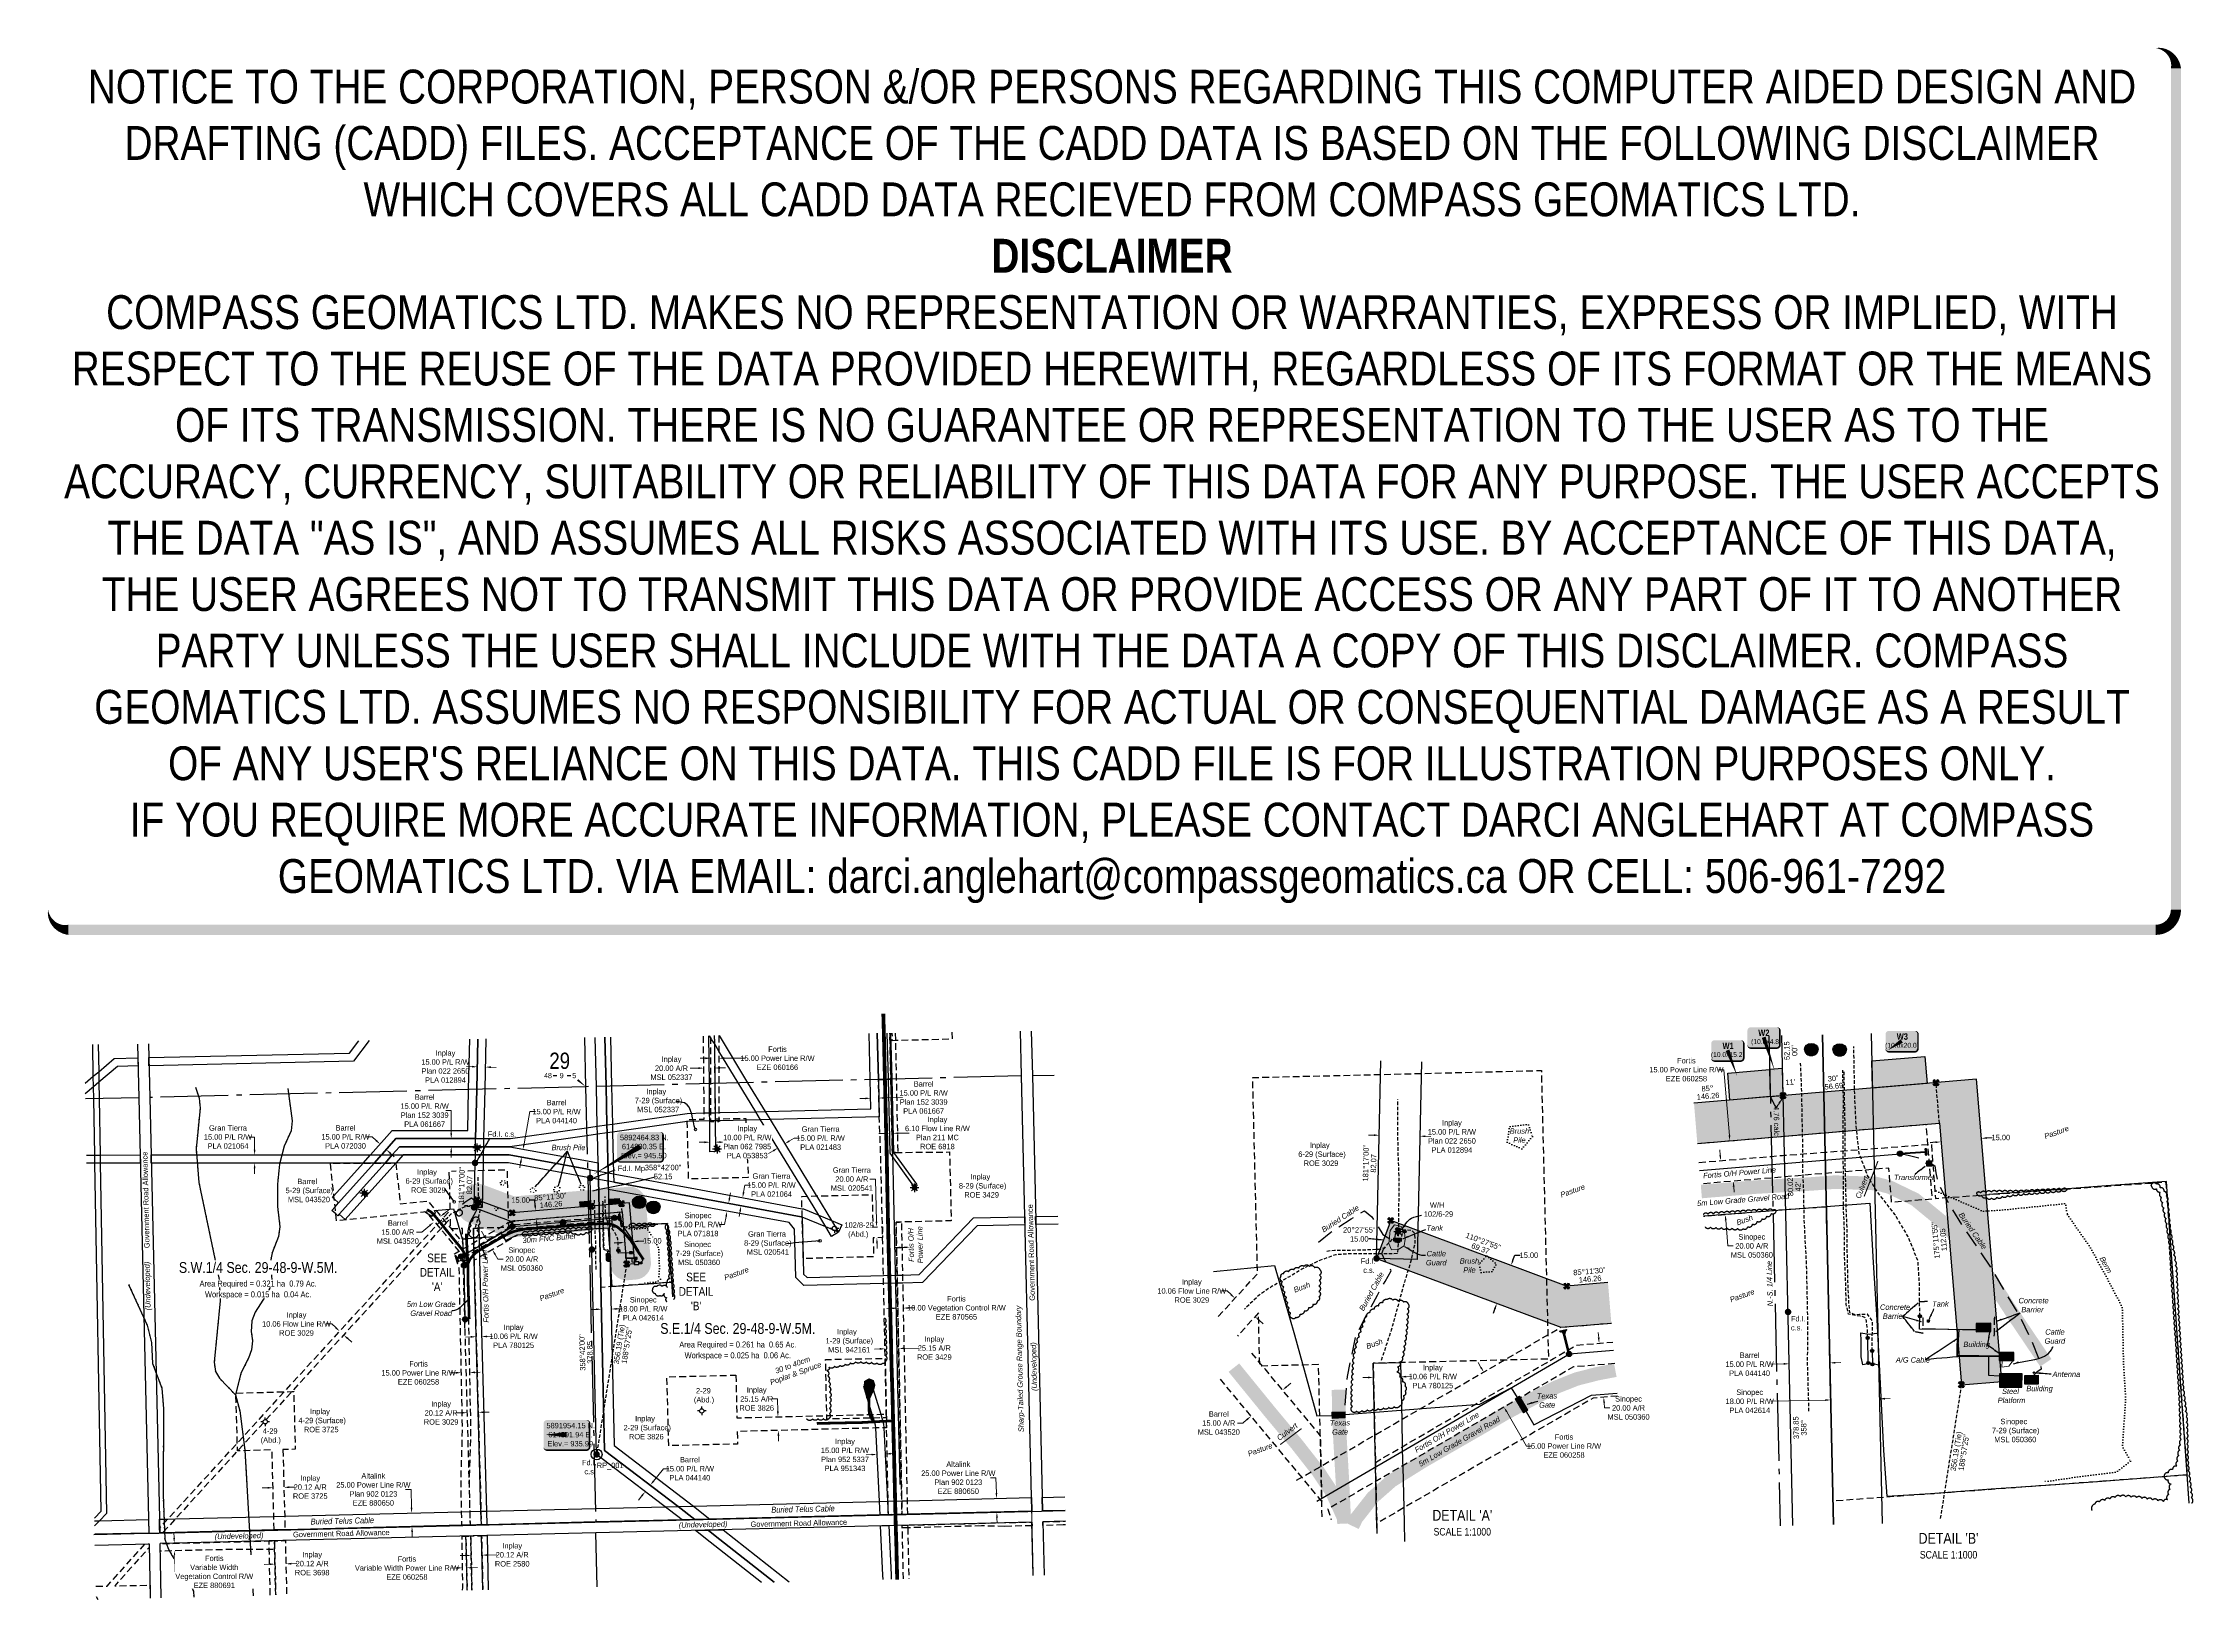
# Model space of a CAD drawing. Extents: x 613870 to 617840, y 5891672 to 5894562.
import ezdxf
from ezdxf.enums import TextEntityAlignment as Align

# ---------------------------------------------------------------- set-up
doc = ezdxf.new("R2010")
doc.units = 0
doc.header["$LTSCALE"] = 5
doc.header["$PDSIZE"] = 0.5
for name, pattern in [('0', [1, 1, 0]), ('DASHDOT2', [12.7, 6.35, -3.175, 0, -3.175]), ('DASHED2', [9.525, 6.35, -3.175]), ('foc-ACCESSROAD', [3.75, 2.5, -1.25]), ('foc-FLOWLINE', [3.75, 2.5, -1.25]), ('foc-QUARTERLINE', [33, 25, -3, 2, -3]), ('foc-TIELINE', [1.875, 1.25, -0.625]), ('foc-TOPO', [1, 0.2, -0.8]), ('foc-TRAV', [1.875, 1.25, -0.625]), ('foc-WHEELTRACKS', [2, 0.4, -1.6]), ('POWERLINE5', [7.8, 2.4, -0.6, 0.6, -0.6, 0.6, -0.6, 2.4]), ('UG_PIPE', [1.875, 1.25, -0.625])]:
    doc.linetypes.add(name, pattern=pattern)
doc.layers.get('Defpoints').update_dxf_attribs({"color": 9})
for name, color, linetype in [('10', 1, 'Continuous'), ('35', 37, 'Continuous'), ('9', 3, 'Continuous'), ('AS-CABLE', 224, 'foc-CABLE'), ('AS-FENCE', 48, 'foc-FENCE'), ('AS-PIPE-UG', 44, 'UG_PIPE'), ('AS-POWER', 104, 'foc-POWER'), ('AS-POWER-ATCO-BURIED', 72, 'DASHED2'), ('AS-POWER-EXISTING', 72, 'POWERLINE5'), ('AS-ROADS', 254, 'Continuous'), ('AS-SYMBOL', 7, 'Continuous'), ('AS-TELUS', 224, 'foc-TEL'), ('AS-WILDLIFE', 131, 'DASHDOT2'), ('C-RW', 13, 'Continuous'), ('C-SYMBOL', 7, 'Continuous'), ('C-WS', 13, 'foc-ACCESSROAD'), ('C-WS-S', 8, 'Continuous'), ('DETAIL-T', 7, 'Continuous'), ('F-AR', 190, 'foc-ACCESSROAD'), ('F-EZE', 190, 'foc-FLOWLINE'), ('F-RW', 190, 'Continuous'), ('F-VCE', 190, 'foc-FLOWLINE'), ('F-WS', 190, 'foc-ACCESSROAD'), ('F-WS-S', 8, 'Continuous'), ('L-AREAREQUIRED', 7, 'Continuous'), ('L-AREAWORK', 7, 'Continuous'), ('L-BD', 7, 'Continuous'), ('L-BD1', 253, 'Continuous'), ('L-MON', 1, 'Continuous'), ('L-MON-T', 1, 'Continuous'), ('L-QSEC', 8, 'foc-QUARTERLINE'), ('L-ROAD-T', 7, 'Continuous'), ('L-SEC', 7, 'Continuous'), ('L-SECLBL', 7, 'Continuous'), ('L-TIE', 7, 'foc-TIELINE'), ('P-BUFFER-H 30m', 51, 'Continuous'), ('P-BUFFER-T', 40, 'Continuous'), ('P-CROSSINGS', 250, 'Continuous'), ('P-PROPOSED', 10, 'Continuous'), ('P-PROPOSED-H', 21, 'Continuous'), ('P-TEMP-BLOCKS', 250, 'Continuous'), ('P-TEMP-H', 41, 'Continuous'), ('P-TEMP_WORKSPACE', 46, 'Continuous'), ('P-TRAV', 4, 'foc-TRAV'), ('P-TXT', 4, 'Continuous'), ('ROE', 35, 'Continuous'), ('T-BUSH', 110, '0'), ('T-BUSH-T', 110, 'Continuous'), ('T-GENERAL', 48, 'foc-TOPO'), ('T-LOW-AREA', 48, 'foc-TOPO'), ('T-WATER-P3', 160, 'foc-WHEELTRACKS')]:
    doc.layers.add(name, color=color, linetype=linetype)
for name, color, linetype, lineweight in [('AS-GENERAL', 48, 'Continuous', 18), ('C-AR-T', 13, 'Continuous', 9), ('C-RW-T', 13, 'Continuous', 9), ('C-WS-T', 13, 'Continuous', 9), ('F-AR-T', 190, 'Continuous', 9), ('F-EZE-T', 190, 'Continuous', 9), ('F-RW-T', 190, 'Continuous', 9), ('F-WS-T', 190, 'Continuous', 9), ('T-TEXT', 48, 'Continuous', 18)]:
    doc.layers.add(name, color=color, linetype=linetype, lineweight=lineweight)
for name, color, linetype, true_color in [('AS-PIPE-AG', 7, 'Continuous', 0x7d00fa), ('AS-STRUCTURE-H', 7, 'Continuous', 0xa8a8a8), ('AS-STRUCTURE-T', 7, 'Continuous', 0x454545)]:
    doc.layers.add(name, color=color, linetype=linetype, true_color=true_color)
doc.layers.add('AS-STRUCTURE', color=7, linetype='Continuous', lineweight=30, true_color=0x595959)
doc.layers.add('DISCLAIMER', color=7, linetype='Continuous', plot=False)
doc.styles.add('100L', font='ARIALN.TTF', dxfattribs={"height": 11})
doc.styles.add('175L', font='ARIALN.TTF', dxfattribs={"height": 20})
doc.styles.add('240', font='ARIALN.TTF', dxfattribs={"height": 30})
doc.styles.add('80', font='ARIALN.TTF', dxfattribs={"height": 10})
doc.styles.add('80CG', font='ARIALN.TTF', dxfattribs={"height": 10})
doc.styles.add('80L', font='ARIALN.TTF', dxfattribs={"height": 10})
doc.styles.add('80LS', font='ARIALNI.TTF', dxfattribs={"height": 10})
doc.styles.add('BOLD', font='ARIALNB.TTF')
doc.styles.add('Crossing', font='ARIALN.TTF', dxfattribs={"height": 10})
doc.styles.add('foc-LtypeFont', font='ARIALN.TTF', dxfattribs={"height": 7.35})
doc.styles.add('SIMPLEX', font='ARIALN.TTF')
doc.linetypes.add('foc-CABLE', pattern='A,2,-1,["C",foc-LtypeFont,S=0.2,R=0,X=-0.625,Y=-0.75],-1.24,8', length=12.24)
doc.linetypes.add('foc-FENCE', pattern='A,10,-1,["X",foc-LtypeFont,S=0.2,R=0,X=-0.625,Y=-0.75],-1.24', length=12.24)
doc.linetypes.add('foc-POWER', pattern='A,6,-1,["P",foc-LtypeFont,S=0.2,R=0,X=-0.625,Y=-0.75],-1.24,4', length=12.24)
doc.linetypes.add('foc-TEL', pattern='A,2,-1,["T",foc-LtypeFont,S=0.2,R=0,X=-0.425,Y=-0.75],-1.24,8', length=12.24)
doc.linetypes.add('foc-TEL-NOLINE', pattern='A,0,-2,["T",foc-LtypeFont,S=0.2,R=0,X=-0.425,Y=-0.75],-10.24', length=12.24)
doc.linetypes.add('foc-TOPO-flowdirection-NOLINE', pattern='A,0,[">",foc-LtypeFont,S=0.3,R=0,X=0,Y=-0.945],-20,[">",foc-LtypeFont,S=0.3,R=0,X=0,Y=-0.945],0', length=20)
doc.dimstyles.new('Compass 5 000', dxfattribs={"dimscale": 5, "dimtxt": 9, "dimasz": 2, "dimexe": 0.2, "dimexo": 0.0625, "dimgap": 0.5, "dimtad": 0, "dimtih": 1, "dimtoh": 1, "dimzin": 0, "dimdsep": 46, "dimtxsty": '80CG', "dimcen": 0.1, "dimse1": 1, "dimse2": 1, "dimclrd": 256, "dimclrt": 256, "dimaunit": 1, "dimadec": 4, "dimazin": 0, "dimtfac": 0.06, "dimtofl": 0, "dimtmove": 0, "dimatfit": 1, "dimfxl": 0.2, "dimtolj": 1, "dimtzin": 0, "dimlwd": -1, "dimarcsym": 0})

# ---------------------------------------------------------------- blocks, each defined once
blk = doc.blocks.new('L-SECLBL')
at = {"layer": '9', "color": 7}
for p, q in [((-5.1, -27.8), (-12.3, -27.8)), ((20.7, -27.8), (13.5, -27.8))]:
    blk.add_line(p, q, dxfattribs=at)
at = {"layer": '10', "color": 2, "style": 'SIMPLEX'}
blk.add_attdef('SEC', text='', height=30, dxfattribs=at).set_placement((0, 0), align=Align.MIDDLE)
at = {"layer": '10', "color": 5, "style": '80L'}
blk.add_attdef('TWP', text='', height=9.5, dxfattribs=at).set_placement((-14.4, -27.4), align=Align.MIDDLE_RIGHT)
blk.add_attdef('RGE', text='', height=9.5, dxfattribs=at).set_placement((3.6, -27.4), align=Align.MIDDLE_CENTER)
blk.add_attdef('MER', text='', height=9.5, dxfattribs=at).set_placement((23.2, -27.4), align=Align.MIDDLE_LEFT)
blk = doc.blocks.new('*D448')
at = {"layer": 'C-AR-T', "transparency": 16777216}
for p, q in [((615079.9, 5892667.8), (615064.5, 5892667.7)), ((615119.9, 5892668.2), (615129.9, 5892668.3))]:
    blk.add_line(p, q, dxfattribs=at)
for points in [[(615079.9, 5892669.5), (615079.9, 5892666.1), (615089.9, 5892667.9)], [(615119.9, 5892669.8), (615119.9, 5892666.5), (615109.9, 5892668.1)]]:
    blk.add_solid(points, dxfattribs=at)
at = {"layer": 'Defpoints', "color": 0, "transparency": 16777216}
for p in [(615089.9, 5892667.9), (615090, 5892657.2), (615110, 5892657.3)]:
    blk.add_point(p, dxfattribs=at)
at = {"layer": 'C-AR-T', "transparency": 16777216, "insert": (615030.2, 5892667.7), "char_height": 10, "attachment_point": 5, "style": '80CG'}
blk.add_mtext('\\A1;Inplay\\P20.00 A/R\\PMSL 052337', dxfattribs=at)
blk = doc.blocks.new('*D449')
at = {"layer": 'C-RW-T', "transparency": 16777216}
for p, q in [((615091.1, 5892530.9), (615081.1, 5892530.8)), ((615121.1, 5892531.2), (615131.1, 5892531.3))]:
    blk.add_line(p, q, dxfattribs=at)
for points in [[(615091.1, 5892532.6), (615091.1, 5892529.2), (615101.1, 5892531)], [(615121.1, 5892532.8), (615121.1, 5892529.5), (615111.1, 5892531.1)]]:
    blk.add_solid(points, dxfattribs=at)
at = {"layer": 'Defpoints', "color": 0, "transparency": 16777216}
for p in [(615100.4, 5892607.7), (615110.4, 5892607.8), (615101.1, 5892531)]:
    blk.add_point(p, dxfattribs=at)
at = {"layer": 'C-RW-T', "transparency": 16777216, "insert": (615170.2, 5892531.3), "char_height": 10, "attachment_point": 5, "style": '80CG', "bg_fill": 3, "box_fill_scale": 1.1, "bg_fill_color": 256, "bg_fill_true_color": 13158600, "bg_fill_transparency": 0}
blk.add_mtext('\\A1;Inplay\\P10.00 P/L R/W\\PPlan 062 7985\\PPLA 053853', dxfattribs=at)
blk = doc.blocks.new('*D450')
at = {"layer": 'C-RW-T', "transparency": 16777216}
for p, q in [((614661.9, 5892670.5), (614651.9, 5892670.8)), ((614696.7, 5892669.6), (614706.7, 5892669.3))]:
    blk.add_line(p, q, dxfattribs=at)
for points in [[(614661.9, 5892672.2), (614661.8, 5892668.9), (614671.9, 5892670.3)], [(614696.8, 5892671.3), (614696.7, 5892667.9), (614686.7, 5892669.9)]]:
    blk.add_solid(points, dxfattribs=at)
at = {"layer": 'Defpoints', "color": 0, "transparency": 16777216}
for p in [(614686.7, 5892669.9), (614670.1, 5892603.8), (614685, 5892603.4)]:
    blk.add_point(p, dxfattribs=at)
at = {"layer": 'C-RW-T', "transparency": 16777216, "insert": (614612.8, 5892670.8), "char_height": 10, "attachment_point": 5, "style": '80CG'}
blk.add_mtext('\\A1;Inplay\\P15.00 P/L R/W\\PPlan 022 2650\\PPLA 012894', dxfattribs=at)
blk = doc.blocks.new('*D451')
at = {"layer": 'C-RW-T', "transparency": 16777216}
for p, q in [((614659.6, 5892171.3), (614649.6, 5892171)), ((614689.6, 5892172.1), (614699.6, 5892172.4))]:
    blk.add_line(p, q, dxfattribs=at)
for points in [[(614659.5, 5892173), (614659.6, 5892169.6), (614669.6, 5892171.6)], [(614689.6, 5892173.8), (614689.7, 5892170.4), (614679.6, 5892171.8)]]:
    blk.add_solid(points, dxfattribs=at)
at = {"layer": 'Defpoints', "color": 0, "transparency": 16777216}
for p in [(614669.7, 5892168.7), (614679.6, 5892171.8), (614679.7, 5892169)]:
    blk.add_point(p, dxfattribs=at)
at = {"layer": 'C-RW-T', "transparency": 16777216, "insert": (614738.7, 5892172.4), "char_height": 10, "attachment_point": 5, "style": '80CG'}
blk.add_mtext('\\A1;Inplay\\P10.06 P/L R/W\\PPLA 780125', dxfattribs=at)
blk = doc.blocks.new('*D452')
at = {"layer": 'Defpoints', "color": 0, "transparency": 16777216}
for p in [(615424.6, 5892162.4), (615449.8, 5892162.9), (615450.1, 5892149.8)]:
    blk.add_point(p, dxfattribs=at)
at = {"layer": 'F-AR-T', "transparency": 16777216}
for p, q in [((615414.9, 5892149.1), (615404.9, 5892148.9)), ((615460.1, 5892150), (615487.1, 5892150.6))]:
    blk.add_line(p, q, dxfattribs=at)
for points in [[(615414.9, 5892150.8), (615414.9, 5892147.4), (615424.9, 5892149.3)], [(615460, 5892151.7), (615460.1, 5892148.4), (615450.1, 5892149.8)]]:
    blk.add_solid(points, dxfattribs=at)
at = {"layer": 'F-AR-T', "transparency": 16777216, "insert": (615515.6, 5892150.6), "char_height": 10, "attachment_point": 5, "style": '80CG'}
blk.add_mtext('\\A1;Inplay\\P25.15 A/R\\PROE 3429', dxfattribs=at)
blk = doc.blocks.new('*D453')
at = {"layer": 'Defpoints', "color": 0, "transparency": 16777216}
for p in [(615214.9, 5892023.3), (615226.9, 5892023.6), (615215.5, 5891998.2)]:
    blk.add_point(p, dxfattribs=at)
at = {"layer": 'F-AR-T', "transparency": 16777216}
for p, q in [((615226.1, 5892056.6), (615216.1, 5892056.6)), ((615226.7, 5892033.6), (615226.1, 5892056.6)), ((615227.8, 5891988.5), (615228, 5891978.5))]:
    blk.add_line(p, q, dxfattribs=at)
for points in [[(615228.3, 5892033.7), (615225, 5892033.6), (615226.9, 5892023.6)], [(615229.5, 5891988.5), (615226.1, 5891988.5), (615227.5, 5891998.5)]]:
    blk.add_solid(points, dxfattribs=at)
at = {"layer": 'F-AR-T', "transparency": 16777216, "insert": (615187.6, 5892056.6), "char_height": 10, "attachment_point": 5, "style": '80CG'}
blk.add_mtext('\\A1;Inplay\\P25.15 A/R\\PROE 3826', dxfattribs=at)
blk = doc.blocks.new('*D454')
at = {"layer": 'Defpoints', "color": 0, "transparency": 16777216}
for p in [(615407.9, 5892374.4), (615408.4, 5892354.4), (615409.5, 5892354.4)]:
    blk.add_point(p, dxfattribs=at)
at = {"layer": 'F-AR-T', "transparency": 16777216}
for p, q in [((615406.8, 5892462.8), (615396.8, 5892462.8)), ((615408.8, 5892384.4), (615406.8, 5892462.8)), ((615409.8, 5892344.4), (615410, 5892334.4))]:
    blk.add_line(p, q, dxfattribs=at)
for points in [[(615410.4, 5892384.4), (615407.1, 5892384.4), (615409, 5892374.4)], [(615411.4, 5892344.5), (615408.1, 5892344.4), (615409.5, 5892354.4)]]:
    blk.add_solid(points, dxfattribs=at)
at = {"layer": 'F-AR-T', "transparency": 16777216, "insert": (615363.3, 5892462.8), "char_height": 10, "attachment_point": 5, "style": '80CG'}
blk.add_mtext('\\A1;Gran Tierra\\P20.00 A/R\\PMSL 020541', dxfattribs=at)
blk = doc.blocks.new('*D455')
at = {"layer": 'Defpoints', "color": 0, "transparency": 16777216}
for p in [(614584.1, 5892392.1), (614591.3, 5892383.4), (614595.7, 5892401.6)]:
    blk.add_point(p, dxfattribs=at)
at = {"layer": 'F-AR-T', "transparency": 16777216}
for p, q in [((614610.6, 5892399.3), (614618.3, 5892405.7)), ((614569.1, 5892364.9), (614559.1, 5892364.9)), ((614583.7, 5892377), (614569.1, 5892364.9))]:
    blk.add_line(p, q, dxfattribs=at)
for points in [[(614582.6, 5892378.3), (614584.7, 5892375.7), (614591.3, 5892383.4)], [(614609.5, 5892400.6), (614611.7, 5892398.1), (614602.9, 5892393)]]:
    blk.add_solid(points, dxfattribs=at)
at = {"layer": 'F-AR-T', "transparency": 16777216, "insert": (614524.8, 5892364.9), "char_height": 10, "attachment_point": 5, "style": '80CG'}
blk.add_mtext('\\A1;Barrel\\P15.00 A/R\\PMSL 043520', dxfattribs=at)
blk = doc.blocks.new('*D456')
at = {"layer": 'Defpoints', "color": 0, "transparency": 16777216}
for p in [(614660.3, 5891765.7), (614680.4, 5891768.1), (614680.5, 5891766.1)]:
    blk.add_point(p, dxfattribs=at)
at = {"layer": 'F-AR-T', "transparency": 16777216}
for p, q in [((614650.3, 5891767.4), (614640.3, 5891767.2)), ((614690.4, 5891768.3), (614707.6, 5891768.7))]:
    blk.add_line(p, q, dxfattribs=at)
for points in [[(614650.3, 5891769.1), (614650.3, 5891765.7), (614660.3, 5891767.6)], [(614690.4, 5891769.9), (614690.5, 5891766.6), (614680.4, 5891768.1)]]:
    blk.add_solid(points, dxfattribs=at)
at = {"layer": 'F-AR-T', "transparency": 16777216, "insert": (614736.1, 5891768.7), "char_height": 10, "attachment_point": 5, "style": '80CG'}
blk.add_mtext('\\A1;Inplay\\P20.12 A/R\\PROE 2580', dxfattribs=at)
blk = doc.blocks.new('*D457')
at = {"layer": 'Defpoints', "color": 0, "transparency": 16777216}
for p in [(614318.2, 5891752), (614299.1, 5891707.2), (614319.2, 5891707.6)]:
    blk.add_point(p, dxfattribs=at)
at = {"layer": 'F-AR-T', "transparency": 16777216}
for p, q in [((614288, 5891751.3), (614278, 5891751)), ((614328.2, 5891752.2), (614338.1, 5891752.4))]:
    blk.add_line(p, q, dxfattribs=at)
for points in [[(614288, 5891752.9), (614288.1, 5891749.6), (614298, 5891751.5)], [(614328.1, 5891753.9), (614328.2, 5891750.5), (614318.2, 5891752)]]:
    blk.add_solid(points, dxfattribs=at)
at = {"layer": 'F-AR-T', "transparency": 16777216, "insert": (614366.7, 5891752.4), "char_height": 10, "attachment_point": 5, "style": '80CG'}
blk.add_mtext('\\A1;Inplay\\P20.12 A/R\\PROE 3698', dxfattribs=at)
blk = doc.blocks.new('*D458')
at = {"layer": 'Defpoints', "color": 0, "transparency": 16777216}
for p in [(614294.5, 5891891.2), (614314.5, 5891893.2), (614314.6, 5891891.7)]:
    blk.add_point(p, dxfattribs=at)
at = {"layer": 'F-AR-T', "transparency": 16777216}
for p, q in [((614284.4, 5891892.4), (614274.4, 5891892.2)), ((614324.5, 5891893.5), (614334.5, 5891893.8))]:
    blk.add_line(p, q, dxfattribs=at)
for points in [[(614284.4, 5891894.1), (614284.5, 5891890.8), (614294.4, 5891892.7)], [(614324.5, 5891895.2), (614324.6, 5891891.8), (614314.5, 5891893.2)]]:
    blk.add_solid(points, dxfattribs=at)
at = {"layer": 'F-AR-T', "transparency": 16777216, "insert": (614363.1, 5891893.8), "char_height": 10, "attachment_point": 5, "style": '80CG'}
blk.add_mtext('\\A1;Inplay\\P20.12 A/R\\PROE 3725', dxfattribs=at)
blk = doc.blocks.new('*D459')
at = {"layer": 'Defpoints', "color": 0, "transparency": 16777216}
for p in [(614417.5, 5892181.7), (614189.1, 5891932), (614196.5, 5891925.2)]:
    blk.add_point(p, dxfattribs=at)
at = {"layer": 'F-AR-T', "transparency": 16777216}
for p, q in [((614402.8, 5892195.2), (614392.8, 5892195.2)), ((614410.2, 5892188.5), (614402.8, 5892195.2)), ((614432.3, 5892168.2), (614439.7, 5892161.4))]:
    blk.add_line(p, q, dxfattribs=at)
for points in [[(614411.3, 5892189.7), (614409, 5892187.2), (614417.5, 5892181.7)], [(614433.5, 5892169.4), (614431.2, 5892167), (614425, 5892174.9)]]:
    blk.add_solid(points, dxfattribs=at)
at = {"layer": 'F-AR-T', "transparency": 16777216, "insert": (614337.8, 5892195.2), "char_height": 10, "attachment_point": 5, "style": '80CG'}
blk.add_mtext('\\A1;Inplay\\P10.06 Flow Line R/W\\PROE 3029', dxfattribs=at)
blk = doc.blocks.new('*D460')
at = {"layer": 'Defpoints', "color": 0, "transparency": 16777216}
for p in [(615102.9, 5892666.7), (615117.9, 5892686.1), (615117.9, 5892666.7)]:
    blk.add_point(p, dxfattribs=at)
at = {"layer": 'F-EZE-T', "transparency": 16777216}
for p, q in [((615092.9, 5892686.1), (615082.9, 5892686.1)), ((615127.9, 5892686.1), (615166.9, 5892686.1))]:
    blk.add_line(p, q, dxfattribs=at)
for points in [[(615092.9, 5892687.8), (615092.9, 5892684.4), (615102.9, 5892686.1)], [(615127.9, 5892687.8), (615127.9, 5892684.4), (615117.9, 5892686.1)]]:
    blk.add_solid(points, dxfattribs=at)
at = {"layer": 'F-EZE-T', "transparency": 16777216, "insert": (615226, 5892686.1), "char_height": 10, "attachment_point": 5, "style": '80CG'}
blk.add_mtext('\\A1;Fortis\\P15.00 Power Line R/W\\PEZE 060166', dxfattribs=at)
blk = doc.blocks.new('*D461')
at = {"layer": 'Defpoints', "color": 0, "transparency": 16777216}
for p in [(615458.1, 5892224.5), (615448.4, 5892210.2), (615458.4, 5892210.4)]:
    blk.add_point(p, dxfattribs=at)
at = {"layer": 'F-EZE-T', "transparency": 16777216}
for p, q in [((615438.1, 5892224.1), (615428.1, 5892223.9)), ((615468.1, 5892224.7), (615478.6, 5892225))]:
    blk.add_line(p, q, dxfattribs=at)
for points in [[(615438.1, 5892225.8), (615438.1, 5892222.5), (615448.1, 5892224.3)], [(615468.1, 5892226.4), (615468.1, 5892223.1), (615458.1, 5892224.5)]]:
    blk.add_solid(points, dxfattribs=at)
at = {"layer": 'F-EZE-T', "transparency": 16777216, "insert": (615556.5, 5892225), "char_height": 10, "attachment_point": 5, "style": '80CG'}
blk.add_mtext('\\A1;Fortis\\P10.00 Vegetation Control R/W\\PEZE 870565', dxfattribs=at)
blk = doc.blocks.new('*D462')
at = {"layer": 'Defpoints', "color": 0, "transparency": 16777216}
for p in [(615630.5, 5891872.8), (615253.1, 5891863.4), (615253.7, 5891838)]:
    blk.add_point(p, dxfattribs=at)
at = {"layer": 'F-EZE-T', "transparency": 16777216}
for p, q in [((615629.5, 5891911.1), (615619.5, 5891911.1)), ((615630.2, 5891882.8), (615629.5, 5891911.1)), ((615631.3, 5891837.3), (615631.6, 5891827.3))]:
    blk.add_line(p, q, dxfattribs=at)
for points in [[(615631.9, 5891882.8), (615628.6, 5891882.7), (615630.5, 5891872.8)], [(615633, 5891837.4), (615629.7, 5891837.3), (615631.1, 5891847.3)]]:
    blk.add_solid(points, dxfattribs=at)
at = {"layer": 'F-EZE-T', "transparency": 16777216, "insert": (615559.9, 5891911.1), "char_height": 10, "attachment_point": 5, "style": '80CG'}
blk.add_mtext('\\A1;Altalink\\P25.00 Power Line R/W\\PPlan 902 0123\\PEZE 880650', dxfattribs=at)
blk = doc.blocks.new('*D463')
at = {"layer": 'Defpoints', "color": 0, "transparency": 16777216}
for p in [(614642.2, 5892105.2), (614642.2, 5892102.7), (614657.2, 5892103)]:
    blk.add_point(p, dxfattribs=at)
at = {"layer": 'F-EZE-T', "transparency": 16777216}
for p, q in [((614632.2, 5892105), (614622.2, 5892104.8)), ((614667.2, 5892105.7), (614677.2, 5892105.9))]:
    blk.add_line(p, q, dxfattribs=at)
for points in [[(614632.2, 5892106.7), (614632.2, 5892103.3), (614642.2, 5892105.2)], [(614667.1, 5892107.4), (614667.2, 5892104), (614657.2, 5892105.5)]]:
    blk.add_solid(points, dxfattribs=at)
at = {"layer": 'F-EZE-T', "transparency": 16777216, "insert": (614563.1, 5892104.8), "char_height": 10, "attachment_point": 5, "style": '80CG'}
blk.add_mtext('\\A1;Fortis\\P15.00 Power Line R/W\\PEZE 060258', dxfattribs=at)
blk = doc.blocks.new('*D464')
at = {"layer": 'Defpoints', "color": 0, "transparency": 16777216}
for p in [(614644.3, 5891744.6), (614644.5, 5891729.1), (614652.1, 5891729.2)]:
    blk.add_point(p, dxfattribs=at)
at = {"layer": 'F-EZE-T', "transparency": 16777216}
for p, q in [((614634.3, 5891744.5), (614624.3, 5891744.3)), ((614661.9, 5891744.9), (614671.9, 5891745))]:
    blk.add_line(p, q, dxfattribs=at)
for points in [[(614634.3, 5891746.1), (614634.3, 5891742.8), (614644.3, 5891744.6)], [(614661.9, 5891746.5), (614661.9, 5891743.2), (614651.9, 5891744.7)]]:
    blk.add_solid(points, dxfattribs=at)
at = {"layer": 'F-EZE-T', "transparency": 16777216, "insert": (614541.6, 5891744.3), "char_height": 10, "attachment_point": 5, "style": '80CG'}
blk.add_mtext('\\A1;Fortis\\PVariable Width Power Line R/W\\PEZE 060258', dxfattribs=at)
blk = doc.blocks.new('*D465')
at = {"layer": 'Defpoints', "color": 0, "transparency": 16777216}
for p in [(614520.8, 5891845.2), (614550.4, 5891845.9), (614521.4, 5891820.2)]:
    blk.add_point(p, dxfattribs=at)
at = {"layer": 'F-EZE-T', "transparency": 16777216}
for p, q in [((614549.3, 5891889.5), (614539.3, 5891889.5)), ((614550.1, 5891855.9), (614549.3, 5891889.5)), ((614551.2, 5891810.9), (614551.5, 5891800.9))]:
    blk.add_line(p, q, dxfattribs=at)
for points in [[(614551.8, 5891855.9), (614548.5, 5891855.9), (614550.4, 5891845.9)], [(614552.9, 5891811), (614549.6, 5891810.9), (614551, 5891820.9)]]:
    blk.add_solid(points, dxfattribs=at)
at = {"layer": 'F-EZE-T', "transparency": 16777216, "insert": (614479.7, 5891889.5), "char_height": 10, "attachment_point": 5, "style": '80CG'}
blk.add_mtext('\\A1;Altalink\\P25.00 Power Line R/W\\PPlan 902 0123\\PEZE 880650', dxfattribs=at)
blk = doc.blocks.new('*D466')
at = {"layer": 'Defpoints', "color": 0, "transparency": 16777216}
blk.add_point((614188.3, 5891791.8), dxfattribs=at)
at = {"layer": 'F-EZE-T', "transparency": 16777216}
for p, q in [((614111.8, 5891799.9), (614111.5, 5891809.9)), ((614112.6, 5891766), (614113.3, 5891737.2)), ((614113.3, 5891737.2), (614123.3, 5891737.2))]:
    blk.add_line(p, q, dxfattribs=at)
for points in [[(614113.4, 5891800), (614110.1, 5891799.9), (614112, 5891789.9)], [(614114.3, 5891766.1), (614110.9, 5891766), (614112.4, 5891776)]]:
    blk.add_solid(points, dxfattribs=at)
at = {"layer": 'F-EZE-T', "transparency": 16777216, "insert": (614185.9, 5891737.2), "char_height": 10, "attachment_point": 5, "style": '80CG', "bg_fill": 3, "box_fill_scale": 1.1, "bg_fill_color": 256, "bg_fill_true_color": 13158600, "bg_fill_transparency": 0}
blk.add_mtext('\\A1;Fortis\\PVariable Width\\PVegetation Control R/W\\PEZE 880691', dxfattribs=at)
at = {"layer": 'Defpoints', "color": 0, "transparency": 16777216}
for p in [(614112.4, 5891776), (614188.6, 5891777.9)]:
    blk.add_point(p, dxfattribs=at)
blk = doc.blocks.new('*D467')
at = {"layer": 'Defpoints', "color": 0, "transparency": 16777216}
for p in [(615433, 5892559.8), (615439.1, 5892560), (615439.3, 5892547.4)]:
    blk.add_point(p, dxfattribs=at)
at = {"layer": 'F-RW-T', "transparency": 16777216}
for p, q in [((615423.3, 5892547.1), (615413.3, 5892546.9)), ((615449.3, 5892547.6), (615469.1, 5892548))]:
    blk.add_line(p, q, dxfattribs=at)
for points in [[(615423.2, 5892548.8), (615423.3, 5892545.5), (615433.3, 5892547.3)], [(615449.3, 5892549.3), (615449.4, 5892546), (615439.3, 5892547.4)]]:
    blk.add_solid(points, dxfattribs=at)
at = {"layer": 'F-RW-T', "transparency": 16777216, "insert": (615521.3, 5892548), "char_height": 10, "attachment_point": 5, "style": '80CG'}
blk.add_mtext('\\A1;Inplay\\P6.10 Flow Line R/W\\PPlan 211 MC\\PROE 6818', dxfattribs=at)
blk = doc.blocks.new('*D468')
at = {"layer": 'Defpoints', "color": 0, "transparency": 16777216}
for p in [(615409.8, 5891954.2), (615409.8, 5891953.9), (615424.8, 5891954.6)]:
    blk.add_point(p, dxfattribs=at)
at = {"layer": 'F-RW-T', "transparency": 16777216}
for p, q in [((615399.8, 5891953.8), (615389.8, 5891953.3)), ((615434.8, 5891955.5), (615444.8, 5891956))]:
    blk.add_line(p, q, dxfattribs=at)
for points in [[(615399.7, 5891955.4), (615399.9, 5891952.1), (615409.8, 5891954.2)], [(615434.7, 5891957.1), (615434.8, 5891953.8), (615424.8, 5891955)]]:
    blk.add_solid(points, dxfattribs=at)
at = {"layer": 'F-RW-T', "transparency": 16777216, "insert": (615350.7, 5891953.3), "char_height": 10, "attachment_point": 5, "style": '80CG'}
blk.add_mtext('\\A1;Inplay\\P15.00 P/L R/W\\PPlan 952 5337\\PPLA 951343', dxfattribs=at)
blk = doc.blocks.new('*D469')
at = {"layer": 'Defpoints', "color": 0, "transparency": 16777216}
for p in [(615131.2, 5892434.2), (615128.5, 5892419.3), (615158.9, 5892413.6)]:
    blk.add_point(p, dxfattribs=at)
at = {"layer": 'F-RW-T', "transparency": 16777216}
for p, q in [((615163.4, 5892438.4), (615165.9, 5892451.7)), ((615165.9, 5892451.7), (615175.9, 5892451.7)), ((615157.1, 5892403.8), (615155.2, 5892394))]:
    blk.add_line(p, q, dxfattribs=at)
for points in [[(615161.8, 5892438.7), (615165.1, 5892438.1), (615161.6, 5892428.5)], [(615155.4, 5892404.1), (615158.7, 5892403.5), (615158.9, 5892413.6)]]:
    blk.add_solid(points, dxfattribs=at)
at = {"layer": 'F-RW-T', "transparency": 16777216, "insert": (615215, 5892451.7), "char_height": 10, "attachment_point": 5, "style": '80CG'}
blk.add_mtext('\\A1;Gran Tierra\\P15.00 P/L R/W\\PPLA 021064', dxfattribs=at)
blk = doc.blocks.new('*D470')
at = {"layer": 'Defpoints', "color": 0, "transparency": 16777216}
for p in [(615226.7, 5892520.3), (615234.4, 5892507.6), (615247.2, 5892515.4)]:
    blk.add_point(p, dxfattribs=at)
at = {"layer": 'F-RW-T', "transparency": 16777216}
for p, q in [((615218.1, 5892515.1), (615209.6, 5892509.9)), ((615248.1, 5892533.3), (615256.6, 5892538.5)), ((615256.6, 5892538.5), (615266.6, 5892538.5))]:
    blk.add_line(p, q, dxfattribs=at)
for points in [[(615217.3, 5892516.5), (615219, 5892513.7), (615226.7, 5892520.3)], [(615247.2, 5892534.7), (615248.9, 5892531.8), (615239.5, 5892528.1)]]:
    blk.add_solid(points, dxfattribs=at)
at = {"layer": 'F-RW-T', "transparency": 16777216, "insert": (615305.7, 5892538.5), "char_height": 10, "attachment_point": 5, "style": '80CG'}
blk.add_mtext('\\A1;Gran Tierra\\P15.00 P/L R/W\\PPLA 021483', dxfattribs=at)
blk = doc.blocks.new('*D471')
at = {"layer": 'Defpoints', "color": 0, "transparency": 16777216}
for p in [(614919.1, 5892222.8), (614901.4, 5892209.9), (614919.4, 5892210.2)]:
    blk.add_point(p, dxfattribs=at)
at = {"layer": 'F-RW-T', "transparency": 16777216}
for p, q in [((614891.1, 5892222.2), (614881.1, 5892222)), ((614929.1, 5892223), (614939.1, 5892223.2))]:
    blk.add_line(p, q, dxfattribs=at)
for points in [[(614891.1, 5892223.9), (614891.2, 5892220.6), (614901.1, 5892222.4)], [(614929.1, 5892224.7), (614929.2, 5892221.3), (614919.1, 5892222.8)]]:
    blk.add_solid(points, dxfattribs=at)
at = {"layer": 'F-RW-T', "transparency": 16777216, "insert": (614978.2, 5892223.2), "char_height": 10, "attachment_point": 5, "style": '80CG'}
blk.add_mtext('\\A1;Sinopec\\P18.00 P/L R/W\\PPLA 042614', dxfattribs=at)
blk = doc.blocks.new('*D472')
at = {"layer": 'Defpoints', "color": 0, "transparency": 16777216}
for p in [(615397.7, 5892630.2), (615412.8, 5892630.5), (615413.2, 5892612.6)]:
    blk.add_point(p, dxfattribs=at)
at = {"layer": 'F-RW-T', "transparency": 16777216}
for p, q in [((615388.1, 5892612), (615378.1, 5892611.7)), ((615423.2, 5892612.8), (615456.8, 5892613.6))]:
    blk.add_line(p, q, dxfattribs=at)
for points in [[(615388, 5892613.6), (615388.1, 5892610.3), (615398.1, 5892612.2)], [(615423.1, 5892614.5), (615423.2, 5892611.1), (615413.2, 5892612.6)]]:
    blk.add_solid(points, dxfattribs=at)
at = {"layer": 'F-RW-T', "transparency": 16777216, "insert": (615495.9, 5892613.6), "char_height": 10, "attachment_point": 5, "style": '80CG'}
blk.add_mtext('\\A1;Barrel\\P15.00 P/L R/W\\PPlan 152 3039\\PPLA 061667', dxfattribs=at)
blk = doc.blocks.new('*D473')
at = {"layer": 'Defpoints', "color": 0, "transparency": 16777216}
for p in [(615133, 5892403.6), (615133.8, 5892403.4), (615136.5, 5892417.8)]:
    blk.add_point(p, dxfattribs=at)
at = {"layer": 'F-RW-T', "transparency": 16777216}
for p, q in [((615137.5, 5892427.8), (615139.3, 5892437.6)), ((615131.2, 5892393.8), (615128.4, 5892378.9)), ((615128.4, 5892378.9), (615118.4, 5892378.9))]:
    blk.add_line(p, q, dxfattribs=at)
for points in [[(615135.8, 5892428.1), (615139.1, 5892427.5), (615135.7, 5892417.9)], [(615129.5, 5892394.1), (615132.8, 5892393.5), (615133, 5892403.6)]]:
    blk.add_solid(points, dxfattribs=at)
at = {"layer": 'F-RW-T', "transparency": 16777216, "insert": (615079.3, 5892378.9), "char_height": 10, "attachment_point": 5, "style": '80CG'}
blk.add_mtext('\\A1;Sinopec\\P15.00 P/L R/W\\PPLA 071818', dxfattribs=at)
blk = doc.blocks.new('*D474')
at = {"layer": 'Defpoints', "color": 0, "transparency": 16777216}
for p in [(614186.3, 5892507.5), (614260.4, 5892507.5), (614186.3, 5892492.5)]:
    blk.add_point(p, dxfattribs=at)
at = {"layer": 'F-RW-T', "transparency": 16777216}
for p, q in [((614260.4, 5892540.6), (614250.4, 5892540.6)), ((614260.4, 5892517.5), (614260.4, 5892540.6)), ((614260.4, 5892482.5), (614260.4, 5892472.5))]:
    blk.add_line(p, q, dxfattribs=at)
for points in [[(614262.1, 5892517.5), (614258.7, 5892517.5), (614260.4, 5892507.5)], [(614262.1, 5892482.5), (614258.7, 5892482.5), (614260.4, 5892492.5)]]:
    blk.add_solid(points, dxfattribs=at)
at = {"layer": 'F-RW-T', "transparency": 16777216, "insert": (614211.3, 5892540.6), "char_height": 10, "attachment_point": 5, "style": '80CG'}
blk.add_mtext('\\A1;Gran Tierra\\P15.00 P/L R/W\\PPLA 021064', dxfattribs=at)
blk = doc.blocks.new('*D475')
at = {"layer": 'Defpoints', "color": 0, "transparency": 16777216}
for p in [(614753.5, 5892503.4), (614818.6, 5892506.7), (614815.9, 5892492)]:
    blk.add_point(p, dxfattribs=at)
at = {"layer": 'F-RW-T', "transparency": 16777216}
for p, q in [((614758, 5892528), (614768.9, 5892587.5)), ((614768.9, 5892587.5), (614778.9, 5892587.5)), ((614751.7, 5892493.6), (614749.9, 5892483.7))]:
    blk.add_line(p, q, dxfattribs=at)
for points in [[(614750.1, 5892493.9), (614753.4, 5892493.3), (614753.5, 5892503.4)], [(614756.4, 5892528.3), (614759.7, 5892527.7), (614756.2, 5892518.2)]]:
    blk.add_solid(points, dxfattribs=at)
at = {"layer": 'F-RW-T', "transparency": 16777216, "insert": (614818, 5892587.5), "char_height": 10, "attachment_point": 5, "style": '80CG'}
blk.add_mtext('\\A1;Barrel\\P15.00 P/L R/W\\PPLA 044140', dxfattribs=at)
blk = doc.blocks.new('*D476')
at = {"layer": 'Defpoints', "color": 0, "transparency": 16777216}
for p in [(614601, 5892537.6), (614601, 5892522.6), (614623.5, 5892537.6)]:
    blk.add_point(p, dxfattribs=at)
at = {"layer": 'F-RW-T', "transparency": 16777216}
for p, q in [((614623.5, 5892589.3), (614613.5, 5892589.3)), ((614623.5, 5892547.6), (614623.5, 5892589.3)), ((614623.5, 5892512.6), (614623.5, 5892502.6))]:
    blk.add_line(p, q, dxfattribs=at)
for points in [[(614625.2, 5892547.6), (614621.8, 5892547.6), (614623.5, 5892537.6)], [(614625.2, 5892512.6), (614621.8, 5892512.6), (614623.5, 5892522.6)]]:
    blk.add_solid(points, dxfattribs=at)
at = {"layer": 'F-RW-T', "transparency": 16777216, "insert": (614574.4, 5892589.3), "char_height": 10, "attachment_point": 5, "style": '80CG'}
blk.add_mtext('\\A1;Barrel\\P15.00 P/L R/W\\PPlan 152 3039\\PPLA 061667', dxfattribs=at)
blk = doc.blocks.new('*D477')
at = {"layer": 'Defpoints', "color": 0, "transparency": 16777216}
for p in [(614492.2, 5892527.5), (614499.5, 5892535.6), (614510.7, 5892525.6)]:
    blk.add_point(p, dxfattribs=at)
at = {"layer": 'F-RW-T', "transparency": 16777216}
for p, q in [((614477.3, 5892540.8), (614467.3, 5892540.8)), ((614484.8, 5892534.1), (614477.3, 5892540.8)), ((614510.9, 5892510.8), (614518.3, 5892504.1))]:
    blk.add_line(p, q, dxfattribs=at)
for points in [[(614485.9, 5892535.4), (614483.7, 5892532.9), (614492.2, 5892527.5)], [(614512, 5892512), (614509.8, 5892509.6), (614503.4, 5892517.5)]]:
    blk.add_solid(points, dxfattribs=at)
at = {"layer": 'F-RW-T', "transparency": 16777216, "insert": (614428.2, 5892540.8), "char_height": 10, "attachment_point": 5, "style": '80CG'}
blk.add_mtext('\\A1;Barrel\\P15.00 P/L R/W\\PPLA 072030', dxfattribs=at)
blk = doc.blocks.new('*D478')
at = {"layer": 'Defpoints', "color": 0, "transparency": 16777216}
for p in [(614982.6, 5891884.7), (614991, 5891897.2), (614991.9, 5891896.5)]:
    blk.add_point(p, dxfattribs=at)
at = {"layer": 'F-RW-T', "transparency": 16777216}
for p, q in [((614997.2, 5891905), (615015.2, 5891927.7)), ((615015.2, 5891927.7), (615025.2, 5891927.7)), ((614975.5, 5891877.6), (614969.3, 5891869.7))]:
    blk.add_line(p, q, dxfattribs=at)
for points in [[(614995.9, 5891906), (614998.5, 5891904), (614991, 5891897.2)], [(614974.2, 5891878.6), (614976.8, 5891876.5), (614981.7, 5891885.4)]]:
    blk.add_solid(points, dxfattribs=at)
at = {"layer": 'F-RW-T', "transparency": 16777216, "insert": (615064.2, 5891927.7), "char_height": 10, "attachment_point": 5, "style": '80CG'}
blk.add_mtext('\\A1;Barrel\\P15.00 P/L R/W\\PPLA 044140', dxfattribs=at)
blk = doc.blocks.new('GAS')
h = blk.add_hatch(color=255)
h.dxf.hatch_style = 1
edge = h.paths.add_edge_path()
edge.add_arc((0, 0), 0.9, 0, 360)
for p, q in [((-0.81, 0), (-1.62, 0)), ((-0.57, 0.57), (-1.14, 1.14)), ((0, 0.81), (0, 1.62)), ((0.57, 0.57), (1.14, 1.14)), ((1.62, 0), (0.81, 0)), ((-0.57, -0.57), (-1.14, -1.14)), ((0, -0.81), (0, -1.62)), ((1.14, -1.14), (0.57, -0.57))]:
    blk.add_line(p, q)
blk.add_circle((0, 0), 0.8)
blk = doc.blocks.new('GABD')
for p, q in [((-0.81, 0), (-1.62, 0)), ((0, 0.81), (0, 1.62)), ((1.62, 0), (0.81, 0)), ((0, -0.81), (0, -1.62))]:
    blk.add_line(p, q)
blk.add_circle((0, 0), 0.8)
blk = doc.blocks.new('POWERPOLE')
h = blk.add_hatch(color=255)
edge = h.paths.add_edge_path()
edge.add_arc((0, 0), 0.96, 0, 360)
at = {"linetype": 'Continuous'}
for p, q in [((0.68, -0.68), (-0.68, 0.68)), ((-0.68, -0.68), (0.68, 0.68))]:
    blk.add_line(p, q, dxfattribs=at)
blk.add_circle((0, 0), 0.96, dxfattribs=at)
blk = doc.blocks.new('*U480')
h = blk.add_hatch(color=255)
h.dxf.hatch_style = 1
edge = h.paths.add_edge_path()
edge.add_arc((1.1, 0.03), 0.2, -88.57586, 91.42414, ccw=False)
edge.add_line((1.1, -0.17), (-0.19, -0.2))
edge.add_line((-0.19, -0.2), (-1.09, -0.23))
edge.add_arc((-1.1, -0.03), 0.2, 91.42414, 271.42414, ccw=False)
edge.add_line((-1.1, 0.17), (1.09, 0.23))
h = blk.add_hatch(color=255)
h.dxf.hatch_style = 1
edge = h.paths.add_edge_path()
edge.add_arc((0.05, -1.83), 0.2, -178.57586, 1.42414, ccw=False)
edge.add_line((-0.15, -1.84), (-0.19, -0.2))
edge.add_line((-0.19, -0.2), (0.2, -0.19))
edge.add_line((0.2, -0.19), (0.25, -1.83))
at = {"color": 255}
blk.add_lwpolyline([(1.09, 0.23, -1), (1.1, -0.17), (-0.19, -0.2), (-1.09, -0.23, -1), (-1.1, 0.17)], format="xyb", close=True, dxfattribs=at)
at = {"color": 72, "const_width": 0.1, "flags": 128}
for points in [[(1.1, 0.03), (-1.1, -0.03)], [(0.05, -1.83), (0, 0)]]:
    blk.add_lwpolyline(points, dxfattribs=at)
at = {"color": 255, "flags": 128}
blk.add_lwpolyline([(0.25, -1.83, -1), (-0.15, -1.84), (-0.19, -0.2), (0.2, -0.19)], format="xyb", close=True, dxfattribs=at)
blk = doc.blocks.new('*U479')
h = blk.add_hatch(color=255)
h.dxf.hatch_style = 1
edge = h.paths.add_edge_path()
edge.add_arc((-0.51, 0.98), 0.2, 27.33744, 207.33744, ccw=False)
edge.add_line((-0.33, 1.07), (0.27, -0.09))
edge.add_line((0.27, -0.09), (0.68, -0.89))
edge.add_arc((0.51, -0.98), 0.2, -152.66256, 27.33744, ccw=False)
edge.add_line((0.33, -1.07), (-0.68, 0.89))
h = blk.add_hatch(color=255)
h.dxf.hatch_style = 1
edge = h.paths.add_edge_path()
edge.add_arc((1.58, 0.82), 0.2, -62.66256, 117.33744, ccw=False)
edge.add_line((1.67, 0.64), (0.27, -0.09))
edge.add_line((0.27, -0.09), (0.09, 0.27))
edge.add_line((0.09, 0.27), (1.49, 0.99))
at = {"color": 255}
blk.add_lwpolyline([(-0.68, 0.89, -1), (-0.33, 1.07), (0.27, -0.09), (0.68, -0.89, -1), (0.33, -1.07)], format="xyb", close=True, dxfattribs=at)
at = {"color": 72, "const_width": 0.1, "flags": 128}
for points in [[(-0.51, 0.98), (0.51, -0.98)], [(1.58, 0.82), (0, 0)]]:
    blk.add_lwpolyline(points, dxfattribs=at)
at = {"color": 255, "flags": 128}
blk.add_lwpolyline([(1.49, 0.99, -1), (1.67, 0.64), (0.27, -0.09), (0.09, 0.27)], format="xyb", close=True, dxfattribs=at)
blk = doc.blocks.new('RISER')
h = blk.add_hatch(color=255)
h.dxf.hatch_style = 1
edge = h.paths.add_edge_path()
edge.add_arc((0, 0), 0.7, 0, 360)
blk.add_hatch(color=13).paths.add_polyline_path([(0.58, -0.15), (-0.58, -0.15, 0.774597)])
at = {"color": 13}
blk.add_line((-0.58, -0.15), (0.58, -0.15), dxfattribs=at)
blk.add_circle((0, 0), 0.6, dxfattribs=at)
blk = doc.blocks.new('*U481')
h = blk.add_hatch(color=255)
h.dxf.hatch_style = 1
edge = h.paths.add_edge_path()
edge.add_arc((1.06, 0.29), 0.2, -74.96642, 105.03358, ccw=False)
edge.add_line((1.11, 0.09), (-0.14, -0.25))
edge.add_line((-0.14, -0.25), (-1.01, -0.48))
edge.add_arc((-1.06, -0.29), 0.2, 105.03358, 285.03358, ccw=False)
edge.add_line((-1.11, -0.09), (1.01, 0.48))
h = blk.add_hatch(color=255)
h.dxf.hatch_style = 1
edge = h.paths.add_edge_path()
edge.add_arc((0.46, -1.7), 0.2, -164.96642, 15.03358, ccw=False)
edge.add_line((0.26, -1.75), (-0.14, -0.25))
edge.add_line((-0.14, -0.25), (0.25, -0.14))
edge.add_line((0.25, -0.14), (0.65, -1.64))
at = {"color": 255}
blk.add_lwpolyline([(1.01, 0.48, -1), (1.11, 0.09), (-0.14, -0.25), (-1.01, -0.48, -1), (-1.11, -0.09)], format="xyb", close=True, dxfattribs=at)
at = {"color": 72, "const_width": 0.1, "flags": 128}
for points in [[(1.06, 0.29), (-1.06, -0.29)], [(0.46, -1.7), (0, 0)]]:
    blk.add_lwpolyline(points, dxfattribs=at)
at = {"color": 255, "flags": 128}
blk.add_lwpolyline([(0.65, -1.64, -1), (0.26, -1.75), (-0.14, -0.25), (0.25, -0.14)], format="xyb", close=True, dxfattribs=at)
blk = doc.blocks.new('*U482')
h = blk.add_hatch(color=255)
h.dxf.hatch_style = 1
edge = h.paths.add_edge_path()
edge.add_arc((-1.91, -0.14), 0.2, 94.11242, 274.11242, ccw=False)
edge.add_line((-1.93, 0.06), (-0.21, 0.19))
edge.add_line((-0.21, 0.19), (-0.19, -0.21))
edge.add_line((-0.19, -0.21), (-1.9, -0.34))
h = blk.add_hatch(color=255)
h.dxf.hatch_style = 1
edge = h.paths.add_edge_path()
edge.add_arc((0.08, -1.1), 0.2, -175.88758, 4.11242, ccw=False)
edge.add_line((-0.12, -1.11), (-0.21, 0.19))
edge.add_line((-0.21, 0.19), (-0.28, 1.08))
edge.add_arc((-0.08, 1.1), 0.2, 4.11242, 184.11242, ccw=False)
edge.add_line((0.12, 1.11), (0.28, -1.08))
at = {"color": 255, "flags": 128}
blk.add_lwpolyline([(-1.9, -0.34, -1), (-1.93, 0.06), (-0.21, 0.19), (-0.19, -0.21)], format="xyb", close=True, dxfattribs=at)
at = {"color": 72, "const_width": 0.1, "flags": 128}
for points in [[(-1.91, -0.14), (0, 0)], [(0.08, -1.1), (-0.08, 1.1)]]:
    blk.add_lwpolyline(points, dxfattribs=at)
at = {"color": 255}
blk.add_lwpolyline([(0.28, -1.08, -1), (-0.12, -1.11), (-0.21, 0.19), (-0.28, 1.08, -1), (0.12, 1.11)], format="xyb", close=True, dxfattribs=at)
blk = doc.blocks.new('fdia')
at = {"color": 255, "const_width": 1}
blk.add_lwpolyline([(-0.5, 0, 1), (0.5, 0, 1)], format="xyb", close=True, dxfattribs=at)
blk = doc.blocks.new('Fdiaa')
blk.add_blockref('fdia', (0, 0))
blk = doc.blocks.new('fdib')
at = {"color": 1, "const_width": 1.6}
blk.add_lwpolyline([(-0.4, 0, 1), (0.4, 0, 1)], format="xyb", close=True, dxfattribs=at)
at = {"color": 1}
blk.add_circle((0, 0), 0.8, dxfattribs=at)
blk = doc.blocks.new('Fdibb')
blk.add_blockref('fdib', (0, 0))
blk = doc.blocks.new('fdicc')
for name in ['Fdibb', 'Fdiaa']:
    blk.add_blockref(name, (0, 0))
blk = doc.blocks.new('FDI')
blk.add_blockref('fdicc', (0, 0))
blk = doc.blocks.new('*D483')
at = {"layer": 'Defpoints', "color": 0, "transparency": 16777216}
for p in [(614652.8, 5892049.5), (614653.3, 5892031.3), (614672.9, 5892050)]:
    blk.add_point(p, dxfattribs=at)
at = {"layer": 'F-AR-T', "transparency": 16777216}
for p, q in [((614643.3, 5892031), (614633.3, 5892030.8)), ((614683.4, 5892032.1), (614693.4, 5892032.4))]:
    blk.add_line(p, q, dxfattribs=at)
for points in [[(614643.3, 5892032.7), (614643.4, 5892029.4), (614653.3, 5892031.3)], [(614683.4, 5892033.8), (614683.4, 5892030.5), (614673.4, 5892031.9)]]:
    blk.add_solid(points, dxfattribs=at)
at = {"layer": 'F-AR-T', "transparency": 16777216, "insert": (614604.8, 5892030.8), "char_height": 10, "attachment_point": 5, "style": '80CG'}
blk.add_mtext('\\A1;Inplay\\P20.12 A/R\\PROE 3029', dxfattribs=at)
blk = doc.blocks.new('TEMP')
h = blk.add_hatch(color=255)
h.dxf.hatch_style = 1
h.paths.add_polyline_path([(0, 0.25), (-0.67, 1.15), (-0.67, 0.67), (-1.15, 0.67), (-0.25, 0), (-1.15, -0.67), (-0.67, -0.67), (-0.67, -1.15), (0, -0.25), (0.67, -1.15), (0.67, -0.67), (1.15, -0.67), (0.25, 0), (1.15, 0.67), (0.67, 0.67), (0.67, 1.15)])
h.paths.add_polyline_path([(0.57, 0.85), (0.57, 0.57), (0.85, 0.57), (0.08, 0), (0.85, -0.57), (0.57, -0.57), (0.57, -0.85), (0, -0.08), (-0.57, -0.85), (-0.57, -0.57), (-0.85, -0.57), (-0.08, 0), (-0.85, 0.57), (-0.57, 0.57), (-0.57, 0.85), (0, 0.08)], flags=16)
h = blk.add_hatch(color=1)
h.dxf.hatch_style = 1
h.paths.add_polyline_path([(0, 0.08), (-0.57, 0.85), (-0.57, 0.57), (-0.85, 0.57), (-0.08, 0), (-0.85, -0.57), (-0.57, -0.57), (-0.57, -0.85), (0, -0.08), (0.57, -0.85), (0.57, -0.57), (0.85, -0.57), (0.08, 0), (0.85, 0.57), (0.57, 0.57), (0.57, 0.85)])
at = {"color": 1}
for p, q in [((-0.08, 0), (0.08, 0)), ((0, 0.08), (0, -0.08))]:
    blk.add_line(p, q, dxfattribs=at)
at = {"color": 255, "flags": 128}
blk.add_lwpolyline([(-0.25, 0), (-1.15, 0.67), (-0.67, 0.67), (-0.67, 1.15), (0, 0.25), (0.67, 1.15), (0.67, 0.67), (1.15, 0.67), (0.25, 0), (1.15, -0.67), (0.67, -0.67), (0.67, -1.15), (0, -0.25), (-0.67, -1.15), (-0.67, -0.67), (-1.15, -0.67)], close=True, dxfattribs=at)
at = {"color": 1, "flags": 128}
blk.add_lwpolyline([(-0.08, 0), (-0.85, 0.57), (-0.57, 0.57), (-0.57, 0.85), (0, 0.08), (0.57, 0.85), (0.57, 0.57), (0.85, 0.57), (0.08, 0), (0.85, -0.57), (0.57, -0.57), (0.57, -0.85), (0, -0.08), (-0.57, -0.85), (-0.57, -0.57), (-0.85, -0.57)], close=True, dxfattribs=at)
blk = doc.blocks.new('*D485')
at = {"layer": 'Defpoints', "color": 0, "transparency": 16777216}
for p in [(616733.3, 5892158.9), (616741.6, 5892059.1), (616751.7, 5892059.9)]:
    blk.add_point(p, dxfattribs=at)
at = {"layer": 'F-AR-T', "transparency": 16777216}
for p, q in [((616742.5, 5892169.7), (616741.7, 5892179.7)), ((616752.5, 5892049.9), (616753.3, 5892040)), ((616753.3, 5892040), (616763.3, 5892040))]:
    blk.add_line(p, q, dxfattribs=at)
for points in [[(616744.1, 5892169.9), (616740.8, 5892169.6), (616743.3, 5892159.7)], [(616754.1, 5892050.1), (616750.8, 5892049.8), (616751.7, 5892059.9)]]:
    blk.add_solid(points, dxfattribs=at)
at = {"layer": 'F-AR-T', "transparency": 16777216, "insert": (616797.6, 5892040), "char_height": 10, "attachment_point": 5, "style": '80CG'}
blk.add_mtext('\\A1;Sinopec\\P20.00 A/R\\PMSL 050360', dxfattribs=at)
blk = doc.blocks.new('*D486')
at = {"layer": 'Defpoints', "color": 0, "transparency": 16777216}
for p in [(616141.7, 5892092.8), (616084, 5892044.9), (616100.6, 5892024.9)]:
    blk.add_point(p, dxfattribs=at)
at = {"layer": 'F-AR-T', "transparency": 16777216}
for p, q in [((616166.1, 5892079.2), (616173.8, 5892085.5)), ((616085.2, 5892012.1), (616075.2, 5892012.1)), ((616092.9, 5892018.5), (616085.2, 5892012.1))]:
    blk.add_line(p, q, dxfattribs=at)
for points in [[(616165, 5892080.4), (616167.1, 5892077.9), (616158.4, 5892072.8)], [(616091.9, 5892019.7), (616094, 5892017.2), (616100.6, 5892024.9)]]:
    blk.add_solid(points, dxfattribs=at)
at = {"layer": 'F-AR-T', "transparency": 16777216, "insert": (616040.9, 5892012.1), "char_height": 10, "attachment_point": 5, "style": '80CG'}
blk.add_mtext('\\A1;Barrel\\P15.00 A/R\\PMSL 043520', dxfattribs=at)
blk = doc.blocks.new('*U491')
h = blk.add_hatch(color=255)
h.dxf.hatch_style = 1
edge = h.paths.add_edge_path()
edge.add_arc((1.07, 0.27), 0.2, -75.75027, 104.24973, ccw=False)
edge.add_line((1.12, 0.08), (-0.14, -0.24))
edge.add_line((-0.14, -0.24), (-1.02, -0.46))
edge.add_arc((-1.07, -0.27), 0.2, 104.24973, 284.24973, ccw=False)
edge.add_line((-1.12, -0.08), (1.02, 0.46))
h = blk.add_hatch(color=255)
h.dxf.hatch_style = 1
edge = h.paths.add_edge_path()
edge.add_arc((2.18, -8.58), 0.2, -165.75027, 14.24973, ccw=False)
edge.add_line((1.99, -8.63), (-0.14, -0.24))
edge.add_line((-0.14, -0.24), (0.24, -0.14))
edge.add_line((0.24, -0.14), (2.37, -8.53))
at = {"color": 255}
blk.add_lwpolyline([(1.02, 0.46, -1), (1.12, 0.08), (-0.14, -0.24), (-1.02, -0.46, -1), (-1.12, -0.08)], format="xyb", close=True, dxfattribs=at)
at = {"color": 72, "const_width": 0.1, "flags": 128}
for points in [[(1.07, 0.27), (-1.07, -0.27)], [(2.18, -8.58), (0, 0)]]:
    blk.add_lwpolyline(points, dxfattribs=at)
at = {"color": 255, "flags": 128}
blk.add_lwpolyline([(2.37, -8.53, -1), (1.99, -8.63), (-0.14, -0.24), (0.24, -0.14)], format="xyb", close=True, dxfattribs=at)
blk = doc.blocks.new('*D487')
at = {"layer": 'C-RW-T', "transparency": 16777216}
for p, q in [((616327.3, 5892544.1), (616317.3, 5892544.3)), ((616422.3, 5892541.9), (616432.3, 5892541.7))]:
    blk.add_line(p, q, dxfattribs=at)
for points in [[(616327.4, 5892545.7), (616327.3, 5892542.4), (616337.3, 5892543.8)], [(616422.3, 5892543.6), (616422.2, 5892540.3), (616412.3, 5892542.1)]]:
    blk.add_solid(points, dxfattribs=at)
at = {"layer": 'Defpoints', "color": 0, "transparency": 16777216}
for p in [(616337.5, 5892551.4), (616412.3, 5892542.1), (616412.4, 5892549.7)]:
    blk.add_point(p, dxfattribs=at)
at = {"layer": 'C-RW-T', "transparency": 16777216, "insert": (616471.4, 5892541.7), "char_height": 10, "attachment_point": 5, "style": '80CG'}
blk.add_mtext('\\A1;Inplay\\P15.00 P/L R/W\\PPlan 022 2650\\PPLA 012894', dxfattribs=at)
blk = doc.blocks.new('*D488')
at = {"layer": 'Defpoints', "color": 0, "transparency": 16777216}
for p in [(616063.4, 5892234.5), (616070.9, 5892242.6), (616100.5, 5892200.5)]:
    blk.add_point(p, dxfattribs=at)
at = {"layer": 'F-AR-T', "transparency": 16777216}
for p, q in [((616056.1, 5892256.1), (616046.1, 5892256.1)), ((616063.5, 5892249.4), (616056.1, 5892256.1)), ((616115.4, 5892201.9), (616122.8, 5892195.2))]:
    blk.add_line(p, q, dxfattribs=at)
for points in [[(616064.6, 5892250.6), (616062.4, 5892248.2), (616070.9, 5892242.6)], [(616116.5, 5892203.2), (616114.3, 5892200.7), (616108, 5892208.7)]]:
    blk.add_solid(points, dxfattribs=at)
at = {"layer": 'F-AR-T', "transparency": 16777216, "insert": (615991.1, 5892256.1), "char_height": 10, "attachment_point": 5, "style": '80CG'}
blk.add_mtext('\\A1;Inplay\\P10.06 Flow Line R/W\\PROE 3029', dxfattribs=at)
blk = doc.blocks.new('*D489')
at = {"layer": 'Defpoints', "color": 0, "transparency": 16777216}
for p in [(616604.8, 5892149.6), (616642.4, 5892084.8), (616567.6, 5892041.5)]:
    blk.add_point(p, dxfattribs=at)
at = {"layer": 'F-EZE-T', "transparency": 16777216}
for p, q in [((616525.1, 5892115), (616520.1, 5892123.7)), ((616572.6, 5892032.8), (616609.2, 5891969.7)), ((616609.2, 5891969.7), (616619.2, 5891969.7))]:
    blk.add_line(p, q, dxfattribs=at)
for points in [[(616526.5, 5892115.8), (616523.6, 5892114.2), (616530.1, 5892106.4)], [(616574.1, 5892033.7), (616571.2, 5892032), (616567.6, 5892041.5)]]:
    blk.add_solid(points, dxfattribs=at)
at = {"layer": 'F-EZE-T', "transparency": 16777216, "insert": (616678.4, 5891969.7), "char_height": 10, "attachment_point": 5, "style": '80CG'}
blk.add_mtext('\\A1;Fortis\\P15.00 Power Line R/W\\PEZE 060258', dxfattribs=at)
blk = doc.blocks.new('*D490')
at = {"layer": 'Defpoints', "color": 0, "transparency": 16777216}
for p in [(616580.6, 5892303.4), (616603.1, 5892295), (616576.9, 5892224.8)]:
    blk.add_point(p, dxfattribs=at)
at = {"layer": 'P-TXT', "transparency": 16777216}
for p, q in [((616584.1, 5892312.8), (616587.6, 5892322.2)), ((616587.6, 5892322.2), (616597.6, 5892322.2)), ((616550.9, 5892223.8), (616547.4, 5892214.5))]:
    blk.add_line(p, q, dxfattribs=at)
for points in [[(616582.6, 5892313.4), (616585.7, 5892312.2), (616580.6, 5892303.4)], [(616549.4, 5892224.4), (616552.5, 5892223.2), (616554.4, 5892233.2)]]:
    blk.add_solid(points, dxfattribs=at)
at = {"layer": 'P-TXT', "transparency": 16777216, "insert": (616613.6, 5892322.2), "char_height": 10, "attachment_point": 5, "style": '80CG'}
blk.add_mtext('\\A1;15.00', dxfattribs=at)
blk = doc.blocks.new('*U498')
h = blk.add_hatch(color=255)
h.dxf.hatch_style = 1
edge = h.paths.add_edge_path()
edge.add_arc((-9.57, -0.69), 0.2, 94.11242, 274.11242, ccw=False)
edge.add_line((-9.59, -0.49), (-0.21, 0.19))
edge.add_line((-0.21, 0.19), (-0.19, -0.21))
edge.add_line((-0.19, -0.21), (-9.56, -0.89))
h = blk.add_hatch(color=255)
h.dxf.hatch_style = 1
edge = h.paths.add_edge_path()
edge.add_arc((0.08, -1.1), 0.2, -175.88758, 4.11242, ccw=False)
edge.add_line((-0.12, -1.11), (-0.21, 0.19))
edge.add_line((-0.21, 0.19), (-0.28, 1.08))
edge.add_arc((-0.08, 1.1), 0.2, 4.11242, 184.11242, ccw=False)
edge.add_line((0.12, 1.11), (0.28, -1.08))
at = {"color": 255, "flags": 128}
blk.add_lwpolyline([(-9.56, -0.89, -1), (-9.59, -0.49), (-0.21, 0.19), (-0.19, -0.21)], format="xyb", close=True, dxfattribs=at)
at = {"color": 72, "const_width": 0.1, "flags": 128}
for points in [[(-9.57, -0.69), (0, 0)], [(0.08, -1.1), (-0.08, 1.1)]]:
    blk.add_lwpolyline(points, dxfattribs=at)
at = {"color": 255}
blk.add_lwpolyline([(0.28, -1.08, -1), (-0.12, -1.11), (-0.21, 0.19), (-0.28, 1.08, -1), (0.12, 1.11)], format="xyb", close=True, dxfattribs=at)
blk = doc.blocks.new('*D494')
at = {"layer": 'Defpoints', "color": 0, "transparency": 16777216}
for p in [(617373.6, 5892543.3), (617448.3, 5892549.6), (617449.3, 5892538)]:
    blk.add_point(p, dxfattribs=at)
at = {"layer": 'P-TXT', "transparency": 16777216}
for p, q in [((617459.2, 5892538.8), (617469.2, 5892539.7)), ((617364.6, 5892530.9), (617354.6, 5892530))]:
    blk.add_line(p, q, dxfattribs=at)
for points in [[(617459.1, 5892540.5), (617459.4, 5892537.2), (617449.3, 5892538)], [(617364.4, 5892532.5), (617364.7, 5892529.2), (617374.5, 5892531.7)]]:
    blk.add_solid(points, dxfattribs=at)
at = {"layer": 'P-TXT', "transparency": 16777216, "insert": (617485.1, 5892539.7), "char_height": 10, "attachment_point": 5, "style": '80CG'}
blk.add_mtext('\\A1;15.00', dxfattribs=at)
blk = doc.blocks.new('*D495')
at = {"layer": 'Defpoints', "color": 0, "transparency": 16777216}
for p in [(617006.5, 5892500.2), (616967.8, 5892497), (617014.9, 5892400.2)]:
    blk.add_point(p, dxfattribs=at)
at = {"layer": 'F-AR-T', "transparency": 16777216}
for p, q in [((616967, 5892506.9), (616966.1, 5892516.9)), ((616977.1, 5892386.9), (616981, 5892339.4)), ((616981, 5892339.4), (616991, 5892339.4))]:
    blk.add_line(p, q, dxfattribs=at)
for points in [[(616968.6, 5892507.1), (616965.3, 5892506.8), (616967.8, 5892497)], [(616978.7, 5892387.1), (616975.4, 5892386.8), (616976.2, 5892396.9)]]:
    blk.add_solid(points, dxfattribs=at)
at = {"layer": 'F-AR-T', "transparency": 16777216, "insert": (617025.3, 5892339.4), "char_height": 10, "attachment_point": 5, "style": '80CG'}
blk.add_mtext('\\A1;Sinopec\\P20.00 A/R\\PMSL 050360', dxfattribs=at)
blk = doc.blocks.new('*D496')
at = {"layer": 'Defpoints', "color": 0, "transparency": 16777216}
for p in [(616935.7, 5892529.6), (616942, 5892454.9), (616991, 5892459)]:
    blk.add_point(p, dxfattribs=at)
at = {"layer": 'F-EZE-T', "transparency": 16777216}
for p, q in [((616973.6, 5892665), (616963.6, 5892665)), ((616983.8, 5892543.7), (616973.6, 5892665)), ((616991.8, 5892449), (616992.6, 5892439))]:
    blk.add_line(p, q, dxfattribs=at)
for points in [[(616985.5, 5892543.8), (616982.2, 5892543.5), (616984.7, 5892533.7)], [(616993.5, 5892449.2), (616990.1, 5892448.9), (616991, 5892459)]]:
    blk.add_solid(points, dxfattribs=at)
at = {"layer": 'F-EZE-T', "transparency": 16777216, "insert": (616904.5, 5892665), "char_height": 10, "attachment_point": 5, "style": '80CG'}
blk.add_mtext('\\A1;Fortis\\P15.00 Power Line R/W\\PEZE 060258', dxfattribs=at)
blk = doc.blocks.new('*U540')
at = {"true_color": 0xff8aff}
h = blk.add_hatch(color=211, dxfattribs=at)
edge = h.paths.add_edge_path()
edge.add_line((-24, -20), (24, -20))
edge.add_arc((24, -14), 6, 270, 360)
edge.add_line((30, -14), (30, 12.5))
edge.add_arc((24, 12.5), 6, 0, 90)
edge.add_line((24, 18.5), (-24, 18.5))
edge.add_arc((-24, 12.5), 6, 90, 180)
edge.add_line((-30, 12.5), (-30, -14))
edge.add_arc((-24, -14), 6, 180, 270)
at = {"color": 250, "flags": 128}
blk.add_lwpolyline([(-24, -20, 3, 3, 0), (24, -20, 3, 3, 0.414214), (30, -14, 3, 3, 0), (30, 12.5, 3, 0, 0.414214), (24, 18.5, 0, 0, 0), (-24, 18.5, 0, 0, 0.414214), (-30, 12.5, 0, 0, 0), (-30, -14, 0, 3, 0.414214)], format="xyseb", close=True, dxfattribs=at)
at = {"flags": 128}
blk.add_lwpolyline([(17.9, -47.7, 0, 7.5, 0), (0, 0, 0, 0, 0)], format="xyseb", dxfattribs=at)
at = {"color": 250}
for tag, p, height, style in [('TEMP_AREA_W1_001', (-9.2, 2.2), 12, 'BOLD'), ('ENTER_TEXT_001', (-30.7, -12.5), 9, '80')]:
    blk.add_attdef(tag, p, '', height=height, dxfattribs=dict(at, style=style))
blk = doc.blocks.new('*U497')
at = {"true_color": 0xff8aff}
h = blk.add_hatch(color=211, dxfattribs=at)
edge = h.paths.add_edge_path()
edge.add_line((-24, -20), (24, -20))
edge.add_arc((24, -14), 6, 270, 360)
edge.add_line((30, -14), (30, 12.5))
edge.add_arc((24, 12.5), 6, 0, 90)
edge.add_line((24, 18.5), (-24, 18.5))
edge.add_arc((-24, 12.5), 6, 90, 180)
edge.add_line((-30, 12.5), (-30, -14))
edge.add_arc((-24, -14), 6, 180, 270)
at = {"color": 250, "flags": 128}
blk.add_lwpolyline([(-24, -20, 3, 3, 0), (24, -20, 3, 3, 0.414214), (30, -14, 3, 3, 0), (30, 12.5, 3, 0, 0.414214), (24, 18.5, 0, 0, 0), (-24, 18.5, 0, 0, 0.414214), (-30, 12.5, 0, 0, 0), (-30, -14, 0, 3, 0.414214)], format="xyseb", close=True, dxfattribs=at)
at = {"flags": 128}
blk.add_lwpolyline([(-26.3, -17.5, 0, 7.5, 0), (0, 0, 0, 0, 0)], format="xyseb", dxfattribs=at)
at = {"color": 250}
for tag, p, height, style in [('TEMP_AREA_W1_001', (-9.2, 2.2), 12, 'BOLD'), ('ENTER_TEXT_001', (-30.7, -12.5), 9, '80')]:
    blk.add_attdef(tag, p, '', height=height, dxfattribs=dict(at, style=style))
blk = doc.blocks.new('*D499')
at = {"layer": 'Defpoints', "color": 0, "transparency": 16777216}
for p in [(617094.3, 5892121.6), (617094.8, 5892097.5), (617170, 5892099.2)]:
    blk.add_point(p, dxfattribs=at)
at = {"layer": 'F-RW-T', "transparency": 16777216}
for p, q in [((617084.3, 5892121.4), (617060.2, 5892120.8)), ((617179.4, 5892123.5), (617189.4, 5892123.8))]:
    blk.add_line(p, q, dxfattribs=at)
for points in [[(617084.2, 5892123.1), (617084.3, 5892119.7), (617094.3, 5892121.6)], [(617179.4, 5892125.2), (617179.5, 5892121.9), (617169.4, 5892123.3)]]:
    blk.add_solid(points, dxfattribs=at)
at = {"layer": 'F-RW-T', "transparency": 16777216, "insert": (617021.1, 5892120.8), "char_height": 10, "attachment_point": 5, "style": '80CG'}
blk.add_mtext('\\A1;Barrel\\P15.00 P/L R/W\\PPLA 044140', dxfattribs=at)
blk = doc.blocks.new('*D500')
at = {"layer": 'Defpoints', "color": 0, "transparency": 16777216}
for p in [(617260.9, 5892056.9), (617172.3, 5891997), (617262.2, 5891999)]:
    blk.add_point(p, dxfattribs=at)
at = {"layer": 'F-RW-T', "transparency": 16777216}
for p, q in [((617161, 5892054.6), (617060.5, 5892052.3)), ((617270.9, 5892057.1), (617280.9, 5892057.3))]:
    blk.add_line(p, q, dxfattribs=at)
for points in [[(617160.9, 5892056.3), (617161, 5892052.9), (617171, 5892054.8)], [(617270.9, 5892058.8), (617270.9, 5892055.4), (617260.9, 5892056.9)]]:
    blk.add_solid(points, dxfattribs=at)
at = {"layer": 'F-RW-T', "transparency": 16777216, "insert": (617021.4, 5892052.3), "char_height": 10, "attachment_point": 5, "style": '80CG'}
blk.add_mtext('\\A1;Sinopec\\P18.00 P/L R/W\\PPLA 042614', dxfattribs=at)
blk = doc.blocks.new('*D501')
at = {"layer": 'Defpoints', "color": 0, "transparency": 16777216}
for p in [(614681, 5892344.5), (614690.9, 5892327.4), (614699.5, 5892332.3)]:
    blk.add_point(p, dxfattribs=at)
at = {"layer": 'F-AR-T', "transparency": 16777216}
for p, q in [((614684.5, 5892358.1), (614679.5, 5892366.8)), ((614704.5, 5892323.7), (614709.5, 5892315)), ((614709.5, 5892315), (614719.5, 5892315))]:
    blk.add_line(p, q, dxfattribs=at)
for points in [[(614685.9, 5892359), (614683.1, 5892357.3), (614689.5, 5892349.5)], [(614705.9, 5892324.5), (614703, 5892322.8), (614699.5, 5892332.3)]]:
    blk.add_solid(points, dxfattribs=at)
at = {"layer": 'F-AR-T', "transparency": 16777216, "insert": (614753.8, 5892315), "char_height": 10, "attachment_point": 5, "style": '80CG'}
blk.add_mtext('\\A1;Sinopec\\P20.00 A/R\\PMSL 050360', dxfattribs=at)
blk = doc.blocks.new('xing2')
h = blk.add_hatch(color=50)
h.dxf.hatch_style = 1
edge = h.paths.add_edge_path()
edge.add_ellipse((0, 0), major_axis=(-12.5, 0), ratio=0.816297, start_angle=0, end_angle=360)
h = blk.add_hatch(color=250)
h.dxf.hatch_style = 1
edge = h.paths.add_edge_path()
edge.add_ellipse((0, -2), major_axis=(-12.5, 0), ratio=0.816297, start_angle=0, end_angle=180)
edge.add_line((12.5, -2), (12.5, 0))
edge.add_ellipse((0, 0), major_axis=(-12.5, 0), ratio=0.816297, start_angle=0, end_angle=180, ccw=False)
edge.add_line((-12.5, 0), (-12.5, -2))
at = {"color": 250}
blk.add_ellipse((0, 0), major_axis=(-12.5, 0), ratio=0.816297, dxfattribs=at)
blk.add_ellipse((0, -2), major_axis=(-12.5, 0), ratio=0.816297, start_param=0, end_param=3.141593, dxfattribs=at)
at = {"color": 250, "style": 'Crossing'}
blk.add_attdef('CROSSING', text='', height=9, dxfattribs=at).set_placement((0.1, 0), align=Align.MIDDLE_CENTER)
at = {"color": 250, "style": 'Crossing', "flags": 1}
for tag, p in [('DESCRIPTION', (0.1, -25.8)), ('LOCATION', (0.1, -39.3)), ('OWNER', (0.1, -12.5)), ('DWG_REF', (0.1, -52.8))]:
    blk.add_attdef(tag, text='', height=9, dxfattribs=at).set_placement(p, align=Align.MIDDLE_CENTER)
blk = doc.blocks.new('*U529')
h = blk.add_hatch(color=254)
edge = h.paths.add_edge_path()
edge.add_line((-36.5, -28.5), (36.5, -28.5))
edge.add_arc((36.5, -22.5), 6, 270, 360)
edge.add_line((42.5, -22.5), (42.5, 21))
edge.add_arc((36.5, 21), 6, 0, 90)
edge.add_line((36.5, 27), (-36.5, 27))
edge.add_arc((-36.5, 21), 6, 90, 180)
edge.add_line((-42.5, 21), (-42.5, -22.5))
edge.add_arc((-36.5, -22.5), 6, 180, 270)
at = {"color": 1, "flags": 128}
blk.add_lwpolyline([(-39.4, 0, 0, 10, 0), (0, 0, 5, 5, 0)], format="xyseb", dxfattribs=at)
blk.add_lwpolyline([(-36.5, -28.5, 3, 3, 0), (36.5, -28.5, 3, 3, 0.414214), (42.5, -22.5, 3, 3, 0), (42.5, 21, 3, 0, 0.414214), (36.5, 27, 0, 0, 0), (-36.5, 27, 0, 0, 0.414214), (-42.5, 21, 0, 0, 0), (-42.5, -22.5, 0, 3, 0.414214)], format="xyseb", close=True, dxfattribs=at)
at = {"color": 1, "style": '80'}
blk.add_attdef('ENTER_TEXT_001', (-36, -5), '', height=10, dxfattribs=at)
blk = doc.blocks.new('*U530')
h = blk.add_hatch(color=254)
edge = h.paths.add_edge_path()
edge.add_line((-36.5, -28.5), (36.5, -28.5))
edge.add_arc((36.5, -22.5), 6, 270, 360)
edge.add_line((42.5, -22.5), (42.5, 21))
edge.add_arc((36.5, 21), 6, 0, 90)
edge.add_line((36.5, 27), (-36.5, 27))
edge.add_arc((-36.5, 21), 6, 90, 180)
edge.add_line((-42.5, 21), (-42.5, -22.5))
edge.add_arc((-36.5, -22.5), 6, 180, 270)
at = {"color": 1, "flags": 128}
blk.add_lwpolyline([(-86.8, -51.8, 0, 10, 0), (0, 0, 5, 5, 0)], format="xyseb", dxfattribs=at)
blk.add_lwpolyline([(-36.5, -28.5, 3, 3, 0), (36.5, -28.5, 3, 3, 0.414214), (42.5, -22.5, 3, 3, 0), (42.5, 21, 3, 0, 0.414214), (36.5, 27, 0, 0, 0), (-36.5, 27, 0, 0, 0.414214), (-42.5, 21, 0, 0, 0), (-42.5, -22.5, 0, 3, 0.414214)], format="xyseb", close=True, dxfattribs=at)
at = {"color": 1, "style": '80'}
blk.add_attdef('ENTER_TEXT_001', (-36, -5), '', height=10, dxfattribs=at)
blk = doc.blocks.new('*D537')
at = {"layer": 'Defpoints', "color": 0, "transparency": 16777216}
for p in [(614944.2, 5892344.3), (614959, 5892347.2), (614959.1, 5892345.5)]:
    blk.add_point(p, dxfattribs=at)
at = {"layer": 'P-TXT', "transparency": 16777216}
for p, q in [((614934.1, 5892345.1), (614924.1, 5892344.2)), ((614968.9, 5892348), (614978.9, 5892348.8))]:
    blk.add_line(p, q, dxfattribs=at)
for points in [[(614933.9, 5892346.7), (614934.2, 5892343.4), (614944, 5892345.9)], [(614968.8, 5892349.7), (614969.1, 5892346.3), (614959, 5892347.2)]]:
    blk.add_solid(points, dxfattribs=at)
at = {"layer": 'P-TXT', "transparency": 16777216, "insert": (614994.8, 5892348.8), "char_height": 10, "attachment_point": 5, "style": '80CG'}
blk.add_mtext('\\A1;15.00', dxfattribs=at)
blk = doc.blocks.new('*D538')
at = {"layer": 'Defpoints', "color": 0, "transparency": 16777216}
for p in [(614779.2, 5892404.1), (614780.6, 5892404.2), (614781.8, 5892389.3)]:
    blk.add_point(p, dxfattribs=at)
at = {"layer": 'P-TXT', "transparency": 16777216}
for p, q in [((614777.6, 5892424), (614767.6, 5892424)), ((614778.4, 5892414.1), (614777.6, 5892424)), ((614781.3, 5892379.2), (614782.2, 5892369.2))]:
    blk.add_line(p, q, dxfattribs=at)
for points in [[(614780.1, 5892414.2), (614776.7, 5892413.9), (614779.2, 5892404.1)], [(614783, 5892379.3), (614779.7, 5892379.1), (614780.5, 5892389.2)]]:
    blk.add_solid(points, dxfattribs=at)
at = {"layer": 'P-TXT', "transparency": 16777216, "insert": (614751.6, 5892424), "char_height": 10, "attachment_point": 5, "style": '80CG'}
blk.add_mtext('\\A1;15.00', dxfattribs=at)
blk = doc.blocks.new('*D539')
at = {"layer": 'C-RW-T', "transparency": 16777216}
for p, q in [((616316.7, 5892096.2), (616306.7, 5892096)), ((616387, 5892097.8), (616397, 5892098))]:
    blk.add_line(p, q, dxfattribs=at)
for points in [[(616316.6, 5892097.9), (616316.7, 5892094.6), (616326.7, 5892096.5)], [(616386.9, 5892099.5), (616387, 5892096.1), (616377, 5892097.6)]]:
    blk.add_solid(points, dxfattribs=at)
at = {"layer": 'Defpoints', "color": 0, "transparency": 16777216}
for p in [(616326.8, 5892089.9), (616377, 5892097.6), (616377.1, 5892091.1)]:
    blk.add_point(p, dxfattribs=at)
at = {"layer": 'C-RW-T', "transparency": 16777216, "insert": (616436.1, 5892098), "char_height": 10, "attachment_point": 5, "style": '80CG'}
blk.add_mtext('\\A1;Inplay\\P10.06 P/L R/W\\PPLA 780125', dxfattribs=at)
blk = doc.blocks.new('*U541')
at = {"true_color": 0xff8aff}
h = blk.add_hatch(color=211, dxfattribs=at)
edge = h.paths.add_edge_path()
edge.add_line((-24, -20), (24, -20))
edge.add_arc((24, -14), 6, 270, 360)
edge.add_line((30, -14), (30, 12.5))
edge.add_arc((24, 12.5), 6, 0, 90)
edge.add_line((24, 18.5), (-24, 18.5))
edge.add_arc((-24, 12.5), 6, 90, 180)
edge.add_line((-30, 12.5), (-30, -14))
edge.add_arc((-24, -14), 6, 180, 270)
at = {"color": 250, "flags": 128}
blk.add_lwpolyline([(-24, -20, 3, 3, 0), (24, -20, 3, 3, 0.414214), (30, -14, 3, 3, 0), (30, 12.5, 3, 0, 0.414214), (24, 18.5, 0, 0, 0), (-24, 18.5, 0, 0, 0.414214), (-30, 12.5, 0, 0, 0), (-30, -14, 0, 3, 0.414214)], format="xyseb", close=True, dxfattribs=at)
at = {"flags": 128}
blk.add_lwpolyline([(20.7, -63.1, 0, 7.5, 0), (0, 0, 0, 0, 0)], format="xyseb", dxfattribs=at)
at = {"color": 250}
for tag, p, height, style in [('TEMP_AREA_W1_001', (-9.2, 2.2), 12, 'BOLD'), ('ENTER_TEXT_001', (-30.7, -12.5), 9, '80')]:
    blk.add_attdef(tag, p, '', height=height, dxfattribs=dict(at, style=style))
blk = doc.blocks.new('Disclaimer_Legal')
at = {"layer": 'DISCLAIMER', "color": 254, "flags": 128}
blk.add_lwpolyline([(-3612.9, -1104.6, 37.5, 37.5, 0), (4096.1, -1104.6, 37.5, 37.5, 0.414214), (4171.1, -1029.6, 37.5, 37.5, 0), (4171.1, 2078.7, 37.5, 0, 0.414214), (4096.1, 2153.7, 0, 0, 0), (-3612.9, 2153.7, 0, 0, 0.414214), (-3687.9, 2078.7, 0, 0, 0), (-3687.9, -1029.6, 0, 37.5, 0.414214)], format="xyseb", close=True, dxfattribs=at)
at = {"layer": 'DISCLAIMER', "color": 254, "insert": (241.6, 533.9), "char_height": 125, "width": 7717.568, "attachment_point": 5, "style": '80'}
blk.add_mtext('NOTICE TO THE CORPORATION, PERSON &/OR PERSONS REGARDING THIS COMPUTER AIDED DESIGN AND DRAFTING (CADD) FILES. ACCEPTANCE OF THE CADD DATA IS BASED ON THE FOLLOWING DISCLAIMER WHICH COVERS ALL CADD DATA RECIEVED FROM COMPASS GEOMATICS LTD.\\P{\\fArial Narrow|b1|i0|c0|p34;DISCLAIMER}\\PCOMPASS GEOMATICS LTD. MAKES NO REPRESENTATION OR WARRANTIES, EXPRESS OR IMPLIED, WITH RESPECT TO THE REUSE OF THE DATA PROVIDED HEREWITH, REGARDLESS OF ITS FORMAT OR THE MEANS OF ITS TRANSMISSION. THERE IS NO GUARANTEE OR REPRESENTATION TO THE USER AS TO THE ACCURACY, CURRENCY, SUITABILITY OR RELIABILITY OF THIS DATA FOR ANY PURPOSE. THE USER ACCEPTS THE DATA "AS IS", AND ASSUMES ALL RISKS ASSOCIATED WITH ITS USE. BY ACCEPTANCE OF THIS DATA, THE USER AGREES NOT TO TRANSMIT THIS DATA OR PROVIDE ACCESS OR ANY PART OF IT TO ANOTHER PARTY UNLESS THE USER SHALL INCLUDE WITH THE DATA A COPY OF THIS DISCLAIMER. COMPASS GEOMATICS LTD. ASSUMES NO RESPONSIBILITY FOR ACTUAL OR CONSEQUENTIAL DAMAGE AS A RESULT OF ANY USER\'S RELIANCE ON THIS DATA. THIS CADD FILE IS FOR ILLUSTRATION PURPOSES ONLY.\\PIF YOU REQUIRE MORE ACCURATE INFORMATION, PLEASE CONTACT DARCI ANGLEHART AT COMPASS GEOMATICS LTD. VIA EMAIL: darci.anglehart@compassgeomatics.ca OR CELL: 506-961-7292', dxfattribs=at)

msp = doc.modelspace()

# ---------------------------------------------------------------- hatches: boundary and pattern name
at = {"layer": 'AS-GENERAL'}
h = msp.add_hatch(color=256, dxfattribs=at)
h.dxf.hatch_style = 1
h.paths.add_polyline_path([(614587.925, 5892396.189), (614592.673, 5892400.178), (614594.029, 5892398.467), (614589.507, 5892394.307)])
h = msp.add_hatch(color=256, dxfattribs=at)
h.dxf.hatch_style = 1
h.paths.add_polyline_path([(614649.264, 5892351.528), (614654.11, 5892351.752), (614654.005, 5892354.069), (614649.146, 5892353.848)])
h = msp.add_hatch(color=256, dxfattribs=at)
h.dxf.hatch_style = 1
h.paths.add_polyline_path([(614721.575, 5892354.591), (614719.962, 5892353.638), (614716.86, 5892358.847), (614718.458, 5892359.801)])
h = msp.add_hatch(color=256, dxfattribs=at)
h.dxf.hatch_style = 1
h.paths.add_polyline_path([(616250.378, 5892020.43), (616274.608, 5892021.55), (616274.083, 5892033.135), (616249.788, 5892032.03)])
h = msp.add_hatch(color=256, dxfattribs=at)
h.dxf.hatch_style = 1
h.paths.add_polyline_path([(616611.933, 5892035.745), (616603.868, 5892030.98), (616588.358, 5892057.025), (616596.348, 5892061.795)])
at = {"layer": 'AS-ROADS'}
h = msp.add_hatch(color=256, dxfattribs=at)
h.dxf.hatch_style = 1
h.paths.add_polyline_path([(615390.228, 5892069.528), (615392.223, 5892058.856), (615395.173, 5892052.649), (615395.252, 5892059.079), (615401.727, 5892072.682), (615404.163, 5892082.092), (615401.781, 5892089.506), (615395.09, 5892092.113), (615388.318, 5892088.139), (615387.568, 5892080.07)])
at = {"layer": 'AS-STRUCTURE-H'}
h = msp.add_hatch(color=256, dxfattribs=at)
h.dxf.hatch_style = 1
h.paths.add_polyline_path([(617347.824, 5892495.758), (617347.874, 5892487.123), (617357.669, 5892487.213), (617357.419, 5892495.708)])
h = msp.add_hatch(color=256, dxfattribs=at)
h.dxf.hatch_style = 1
h.paths.add_polyline_path([(614671.945, 5892418.151), (614671.938, 5892417.19), (614674.857, 5892417.086), (614674.907, 5892418.015)])
h = msp.add_hatch(color=256, dxfattribs=at)
h.dxf.hatch_style = 1
h.paths.add_polyline_path([(614934.496, 5892388.433), (614934.506, 5892386.706), (614936.465, 5892386.724), (614936.415, 5892388.423)])
h = msp.add_hatch(color=256, dxfattribs=at)
h.dxf.hatch_style = 1
h.paths.add_polyline_path([(616363.783, 5892353.545), (616363.748, 5892348.74), (616378.343, 5892348.22), (616378.593, 5892352.865)])
h = msp.add_hatch(color=256, dxfattribs=at)
h.dxf.hatch_style = 1
h.paths.add_polyline_path([(614934.871, 5892329.809), (614935.563, 5892329.745), (614935.416, 5892328.895), (614934.829, 5892329.036)])
h = msp.add_hatch(color=256, dxfattribs=at)
h.dxf.hatch_style = 1
h.paths.add_polyline_path([(614958.199, 5892328.642), (614952.835, 5892328.457), (614952.87, 5892325.389), (614958.246, 5892325.505)])
h = msp.add_hatch(color=256, dxfattribs=at)
h.dxf.hatch_style = 1
h.paths.add_polyline_path([(614961.335, 5892314.812), (614966.735, 5892314.738), (614966.8, 5892317.807), (614961.418, 5892317.904)])
h = msp.add_hatch(color=256, dxfattribs=at)
h.dxf.hatch_style = 1
h.paths.add_polyline_path([(614975.729, 5892309.35), (614975.682, 5892306.11), (614970.765, 5892306.108), (614970.778, 5892309.334)])
h = msp.add_hatch(color=256, dxfattribs=at)
h.dxf.hatch_style = 1
h.paths.add_polyline_path([(617349.699, 5892202.638), (617353.159, 5892202.318), (617352.424, 5892198.068), (617349.489, 5892198.773)])
h = msp.add_hatch(color=256, dxfattribs=at)
h.dxf.hatch_style = 1
h.paths.add_polyline_path([(617466.339, 5892196.803), (617439.519, 5892195.878), (617439.694, 5892180.538), (617466.574, 5892181.118)])
h = msp.add_hatch(color=256, dxfattribs=at)
h.dxf.hatch_style = 1
h.paths.add_polyline_path([(617482.019, 5892127.653), (617509.019, 5892127.283), (617509.344, 5892142.628), (617482.434, 5892143.113)])
h = msp.add_hatch(color=256, dxfattribs=at)
h.dxf.hatch_style = 1
h.paths.add_polyline_path([(617482.449, 5892078.273), (617524.184, 5892078.263), (617524.404, 5892102.928), (617482.574, 5892102.988)])
h = msp.add_hatch(color=256, dxfattribs=at)
h.dxf.hatch_style = 1
edge = h.paths.add_edge_path()
edge.add_arc((617546.374, 5892105.343), 1.499, 0, 360)
h = msp.add_hatch(color=256, dxfattribs=at)
h.dxf.hatch_style = 1
h.paths.add_polyline_path([(617553.989, 5892100.343), (617553.754, 5892084.143), (617529.169, 5892084.133), (617529.234, 5892100.263)])
at = {"layer": 'P-BUFFER-H 30m'}
h = msp.add_hatch(color=256, dxfattribs=at)
h.dxf.hatch_style = 1
edge = h.paths.add_edge_path()
edge.add_line((614655.148, 5892382.568), (614723.269, 5892357.146))
edge.add_arc((614733.754, 5892385.242), 29.988, 249.534945, 274.808211)
edge.add_line((614736.268, 5892355.359), (614911.888, 5892370.132))
edge.add_line((614911.888, 5892370.132), (614917.497, 5892303.35))
edge.add_arc((614947.38, 5892305.86), 29.988, 184.800914, 274.800914)
edge.add_line((614949.89, 5892275.977), (614964.831, 5892277.232))
edge.add_arc((614962.322, 5892307.115), 29.988, 274.800914, 364.800914)
edge.add_line((614992.205, 5892309.625), (614982.831, 5892421.237))
edge.add_arc((614952.948, 5892418.727), 29.988, 4.800914, 94.808211)
edge.add_line((614950.434, 5892448.61), (614740.033, 5892430.912))
edge.add_line((614740.033, 5892430.912), (614681.361, 5892452.808))
edge.add_arc((614670.876, 5892424.712), 29.988, 69.534945, 159.534945)
edge.add_line((614642.78, 5892435.197), (614637.537, 5892421.149))
edge.add_arc((614665.633, 5892410.664), 29.988, 159.534945, 249.534945)
at = {"layer": 'P-PROPOSED-H'}
h = msp.add_hatch(color=256, dxfattribs=at)
h.dxf.hatch_style = 1
h.paths.add_polyline_path([(616918.419, 5892603.348), (616924.663, 5892528.637), (617371.649, 5892566.236), (617412.244, 5892082.893), (617486.952, 5892089.168), (617440.082, 5892647.228)])
h = msp.add_hatch(color=256, dxfattribs=at)
h.dxf.hatch_style = 1
h.paths.add_polyline_path([(614665.633, 5892410.664), (614733.754, 5892385.242), (614939.261, 5892402.529), (614947.38, 5892305.86), (614962.322, 5892307.115), (614952.948, 5892418.727), (614735.847, 5892400.465), (614670.876, 5892424.712)])
h = msp.add_hatch(color=256, dxfattribs=at)
h.dxf.hatch_style = 1
h.paths.add_polyline_path([(616765.868, 5892196.826), (616759.584, 5892271.533), (616683.293, 5892265.116), (616358.435, 5892386.349), (616332.223, 5892316.11), (616672.827, 5892189)])
at = {"layer": 'P-TEMP-H'}
h = msp.add_hatch(color=256, dxfattribs=at)
h.dxf.hatch_style = 1
h.paths.add_polyline_path([(617059.336, 5892615.201), (616984.936, 5892608.943), (616980.746, 5892658.748), (617058.174, 5892665.261)])
h = msp.add_hatch(color=256, dxfattribs=at)
h.dxf.hatch_style = 1
h.paths.add_polyline_path([(617058.174, 5892665.261), (617059.336, 5892615.201), (617083.019, 5892617.193), (617081.883, 5892667.255)])
h = msp.add_hatch(color=256, dxfattribs=at)
h.dxf.hatch_style = 1
h.paths.add_polyline_path([(617246.812, 5892681.128), (617344.893, 5892689.379), (617349.082, 5892639.574), (617247.943, 5892631.066)])
h = msp.add_hatch(color=256, dxfattribs=at)
h.dxf.hatch_style = 1
h.paths.add_polyline_path([(614876.798, 5892412.322), (614861.918, 5892411.07), (614861.08, 5892421.031), (614876.566, 5892422.333)])
h = msp.add_hatch(color=256, dxfattribs=at)
h.dxf.hatch_style = 1
h.paths.add_polyline_path([(614876.566, 5892422.333), (614876.798, 5892412.322), (614881.535, 5892412.72), (614881.308, 5892422.732)])
h = msp.add_hatch(color=256, dxfattribs=at)
h.dxf.hatch_style = 1
h.paths.add_polyline_path([(614914.294, 5892425.507), (614933.91, 5892427.157), (614934.748, 5892417.196), (614914.52, 5892415.495)])

# ---------------------------------------------------------------- linework, layer by layer
at = {"layer": '35', "color": 3}
msp.add_circle((614891.941, 5891954.147), 10, dxfattribs=at)
at = {"layer": 'AS-CABLE', "flags": 128}
for points in [[(614644.178, 5892416.645), (614648.696, 5892420.421), (614656.277, 5892425.347), (614661.145, 5892428.307), (614663.948, 5892426.059), (614667.98, 5892419.516), (614672.138, 5892416.838), (614672.717, 5892420.23)], [(614654.101, 5892356.436), (614654.874, 5892367.051), (614657.985, 5892382.116), (614662.828, 5892391.411), (614665.933, 5892397.069), (614668.825, 5892402.204), (614671.036, 5892406.118), (614670.184, 5892408.28), (614668.774, 5892409.792), (614667.552, 5892412.513), (614668.207, 5892414.147), (614669.659, 5892415.397)], [(614672.343, 5892416.828), (614674.014, 5892416.687)], [(614925.439, 5892391.165), (614927.773, 5892390.649), (614932.066, 5892389.549), (614934.498, 5892387.487)], [(614936.483, 5892387.48), (614937.551, 5892386.741), (614937.932, 5892384.153), (614938.725, 5892380.494), (614943.018, 5892372.31), (614948.112, 5892364.031), (614953.632, 5892356.064), (614958.345, 5892348.899), (614964.48, 5892338.542), (614969.278, 5892330.487), (614973.373, 5892321.884), (614976.359, 5892314.567), (614976.851, 5892311.63), (614975.31, 5892310.552), (614974.101, 5892309.338)], [(616365.773, 5892346.93), (616374.128, 5892346.225)], [(614952.709, 5892326.305), (614952.771, 5892326.114), (614932.913, 5892326.605)], [(614961.168, 5892316.555), (614946.393, 5892316.73), (614945.844, 5892316.333), (614946.391, 5892326.454)], [(614961.374, 5892308.98), (614957.526, 5892309.247), (614957.536, 5892316.431)], [(617339.909, 5892186.618), (617439.199, 5892184.163), (617438.889, 5892185.118)], [(617407.299, 5892185.863), (617404.564, 5892135.258), (617407.309, 5892137.243), (617481.184, 5892136.368)], [(617482.214, 5892098.493), (617462.974, 5892099.828), (617463.024, 5892135.748)]]:
    msp.add_lwpolyline(points, dxfattribs=at)
at = {"layer": 'AS-FENCE', "flags": 128}
for points in [[(617832.824, 5891863.897), (617828.439, 5891926.093), (617818.674, 5892061.798), (617808.084, 5892213.248), (617802.189, 5892298.588), (617796.414, 5892376.053), (617790.874, 5892458.333), (617679.519, 5892450.438), (617584.014, 5892443.313), (617463.079, 5892434.303)], [(614574.42, 5892403.184), (614587.587, 5892394.52), (614588.555, 5892395.378)], [(614593.477, 5892399.295), (614594.741, 5892400.358), (614592.701, 5892404.616), (614628.001, 5892408.032), (614635.322, 5892382.411), (614643.594, 5892352.528), (614649.128, 5892352.667)], [(614720.84, 5892354.107), (614723.685, 5892349.202), (614745.038, 5892360.149), (614770.696, 5892362.05), (614806.296, 5892365.03), (614850.326, 5892368.132), (614892.555, 5892371.318), (614913.552, 5892372.913), (614914.843, 5892351.005), (614916.196, 5892329.815), (614917.433, 5892306.265), (614918.63, 5892281.532), (614919.8, 5892264.654), (614935.966, 5892265.627), (614958.405, 5892267.383), (614978.569, 5892268.75), (614997.691, 5892270.153), (615017.027, 5892271.54), (615030.645, 5892272.707), (615032.695, 5892245.051), (615030.619, 5892274.5), (615028.666, 5892301.641), (615026.548, 5892331.931), (615025.369, 5892348.999), (615024.214, 5892364.492), (615023.106, 5892380.948), (615000.835, 5892379.369), (614981.734, 5892377.944), (614957.547, 5892376.142)], [(616935.837, 5892394.922), (617138.119, 5892410.183), (617243.104, 5892418.158), (617249.559, 5892308.618), (617256.324, 5892202.668), (617262.509, 5892084.918), (617268.494, 5891961.253), (617274.344, 5891876.863), (617355.174, 5891881.728), (617467.369, 5891890.508), (617568.189, 5891897.343), (617663.799, 5891904.358), (617760.479, 5891911.293), (617828.569, 5891917.128), (617832.517, 5891863.877)], [(614654.079, 5892353.065), (614685.738, 5892355.472), (614703.805, 5892356.897), (614715.379, 5892362.856), (614717.571, 5892359.349)], [(614916.739, 5892313.147), (614913.877, 5892313.862), (614911.016, 5892313.207), (614910.312, 5892316.204), (614910.318, 5892322.126), (614910.28, 5892325.084), (614913.265, 5892324.542), (614916.168, 5892324.874)], [(616030.986, 5892292.007), (616144.063, 5892302.95), (616180.668, 5892174.845), (616222.028, 5892025.43), (616249.698, 5892026.125)], [(617259.039, 5892119.328), (617244.729, 5892122.903), (617230.424, 5892119.628), (617226.904, 5892134.613), (617226.934, 5892164.223), (617226.744, 5892179.013), (617241.669, 5892176.303), (617256.184, 5892177.963)], [(616274.453, 5892028.115), (616432.748, 5892040.15), (616523.083, 5892047.275), (616580.953, 5892077.07), (616591.913, 5892059.535)], [(616608.258, 5892033.325), (616622.483, 5892008.8), (616729.248, 5892063.535), (616776.784, 5892067.057)]]:
    msp.add_lwpolyline(points, dxfattribs=at)
for points in [[(614633.819, 5892316.701), (614634.646, 5892315.229), (614635.559, 5892316.792)], [(614645.935, 5892312.817), (614647.713, 5892312.952), (614646.869, 5892311.344)], [(616681.693, 5892182.75), (616673.948, 5892181.265), (616679.183, 5892174.425)]]:
    msp.add_lwpolyline(points, close=True, dxfattribs=at)
at = {"layer": 'AS-GENERAL', "flags": 128}
for points, const_width in [([(617258.234, 5892496.208), (617232.679, 5892430.733)], 1.999), ([(614916.578, 5892388.523), (614911.467, 5892375.428)], 1), ([(614630.044, 5892341.887), (614637.935, 5892347.834)], 1), ([(614930.317, 5892325.465), (614933.37, 5892324.868)], 0.5), ([(614934.89, 5892336.684), (614931.756, 5892336.498)], 0.5), ([(614933.263, 5892330.71), (614933.15, 5892327.587)], 0.5), ([(614959.608, 5892326.845), (614959.472, 5892323.753)], 0.5), ([(614959.634, 5892330.972), (614959.531, 5892327.886)], 0.5), ([(617349.794, 5892237.013), (617334.124, 5892236.083)], 2.499), ([(617326.929, 5892180.918), (617342.194, 5892177.933)], 2.499), ([(617341.659, 5892207.143), (617341.094, 5892191.528)], 2.499), ([(617473.384, 5892187.818), (617472.704, 5892172.358)], 2.499), ([(617473.514, 5892208.453), (617472.999, 5892193.023)], 2.499), ([(616154.278, 5891972.225), (616193.733, 5892001.96)], 1.999)]:
    msp.add_lwpolyline(points, dxfattribs=dict(at, const_width=const_width))
for points in [[(614671.119, 5892413.848), (614673.632, 5892414.029), (614675.78, 5892415.36), (614676.204, 5892417.817), (614675.936, 5892420.277), (614674.72, 5892422.502), (614672.259, 5892423.12), (614670.705, 5892421.059), (614670.457, 5892418.636), (614670.199, 5892416.193)], [(614587.925, 5892396.189), (614592.673, 5892400.178), (614594.029, 5892398.467), (614589.507, 5892394.307)], [(614735.527, 5892383.992), (614733.978, 5892383.695), (614735.025, 5892382.327)], [(614649.264, 5892351.528), (614654.11, 5892351.752), (614654.005, 5892354.069), (614649.146, 5892353.848)], [(614721.575, 5892354.591), (614719.962, 5892353.638), (614716.86, 5892358.847), (614718.458, 5892359.801)], [(616359.653, 5892332.03), (616372.218, 5892332.935), (616382.958, 5892339.59), (616385.078, 5892351.875), (616383.738, 5892364.175), (616377.658, 5892375.3), (616365.353, 5892378.39), (616357.583, 5892368.085), (616356.343, 5892355.97), (616355.053, 5892343.755)], [(614966.384, 5892314.647), (614964.85, 5892312.716), (614962.368, 5892312.361), (614962.404, 5892314.796)], [(617507.264, 5892126.828), (617499.594, 5892117.173), (617487.184, 5892115.398), (617487.364, 5892127.573)], [(616250.378, 5892020.43), (616274.608, 5892021.55), (616274.083, 5892033.135), (616249.788, 5892032.03)], [(616611.933, 5892035.745), (616603.868, 5892030.98), (616588.358, 5892057.025), (616596.348, 5892061.795)]]:
    msp.add_lwpolyline(points, close=True, dxfattribs=at)
at = {"layer": 'AS-PIPE-AG', "flags": 128}
for points in [[(614913, 5892313.88), (614912.774, 5892323.185)], [(614914.437, 5892318.361), (614914.533, 5892313.381)], [(614952.771, 5892326.114), (614931.967, 5892326.382), (614932.036, 5892331.171)], [(614961.079, 5892316.274), (614945.844, 5892316.333), (614945.939, 5892326.106)], [(617439.199, 5892184.163), (617335.179, 5892185.503), (617335.524, 5892209.448)], [(617480.739, 5892134.963), (617404.564, 5892135.258), (617405.039, 5892184.123)], [(617240.344, 5892122.993), (617239.214, 5892169.518)], [(617247.529, 5892145.398), (617248.009, 5892120.498)]]:
    msp.add_lwpolyline(points, dxfattribs=at)
at = {"layer": 'AS-PIPE-UG', "flags": 128}
for points in [[(617335.529, 5892209.388), (617335.074, 5892233.208), (617334.689, 5892273.663), (617331.979, 5892311.913), (617313.639, 5892357.253), (617289.329, 5892397.723), (617254.019, 5892443.468), (617239.129, 5892469.523), (617223.409, 5892510.348), (617217.864, 5892563.413), (617215.309, 5892618.208), (617213.514, 5892708.013)], [(617130.834, 5892034.158), (617128.289, 5892121.443), (617128.734, 5892201.903), (617126.534, 5892302.103), (617121.789, 5892393.213), (617121.389, 5892438.753), (617120.004, 5892462.493), (617119.429, 5892486.068), (617119.419, 5892526.293), (617118.464, 5892570.198), (617117.624, 5892619.233), (617115.454, 5892676.948)], [(617239.379, 5892169.653), (617238.584, 5892187.193), (617236.734, 5892201.263), (617234.014, 5892207.278), (617225.439, 5892209.853), (617217.874, 5892210.408), (617203.939, 5892213.338), (617199.609, 5892231.478), (617198.644, 5892271.063), (617196.224, 5892326.553), (617196.269, 5892369.713), (617194.549, 5892408.588), (617194.334, 5892445.418), (617194.839, 5892475.338), (617193.799, 5892499.478), (617193.664, 5892552.143), (617194.599, 5892605.728), (617193.169, 5892664.393)], [(617247.509, 5892145.383), (617247.814, 5892178.433), (617248.059, 5892201.003), (617239.099, 5892213.198), (617231.809, 5892212.368), (617224.329, 5892212.833), (617217.709, 5892211.803), (617206.004, 5892216.063), (617204.659, 5892232.203), (617202.834, 5892272.133), (617201.639, 5892326.643), (617201.519, 5892369.943), (617199.529, 5892409.083), (617199.019, 5892445.588), (617198.009, 5892475.958), (617197.709, 5892498.973), (617197.924, 5892551.973), (617196.539, 5892605.958), (617195.779, 5892663.998)], [(616373.548, 5892374.75), (616373.718, 5892421.335), (616374.193, 5892461.26), (616371.983, 5892518.66), (616371.313, 5892610.16)], [(614673.898, 5892422.392), (614673.932, 5892431.709), (614674.027, 5892439.694), (614673.585, 5892451.174), (614673.451, 5892469.474)], [(614675.145, 5892421.247), (614678.453, 5892421.172), (614679.644, 5892420.006), (614679.79, 5892416.531), (614678.225, 5892409.272), (614675.913, 5892401.957), (614673.605, 5892393.331), (614671.048, 5892384.213), (614667.307, 5892372.793)], [(614673.451, 5892418.985), (614673.446, 5892419.73)], [(614674.646, 5892416.938), (614675.191, 5892419.852)], [(614891.098, 5892296.113), (614890.589, 5892313.57), (614890.678, 5892329.662), (614890.238, 5892349.702), (614889.289, 5892367.924), (614889.209, 5892377.032), (614888.932, 5892381.78), (614888.817, 5892386.495), (614888.815, 5892394.54), (614888.624, 5892403.321), (614888.456, 5892413.128), (614888.022, 5892424.671)], [(614912.807, 5892323.212), (614912.648, 5892326.72), (614912.278, 5892329.534), (614911.734, 5892330.737), (614910.019, 5892331.252), (614908.506, 5892331.363), (614905.719, 5892331.949), (614904.853, 5892335.577), (614904.66, 5892343.494), (614904.176, 5892354.592), (614904.185, 5892363.224), (614903.841, 5892370.999), (614903.798, 5892378.365), (614903.899, 5892384.349), (614903.691, 5892389.177), (614903.664, 5892399.71), (614903.851, 5892410.427), (614903.565, 5892422.16)], [(614914.433, 5892318.358), (614914.494, 5892324.968), (614914.543, 5892329.482), (614912.751, 5892331.921), (614911.293, 5892331.755), (614909.797, 5892331.848), (614908.473, 5892331.642), (614906.132, 5892332.494), (614905.863, 5892335.722), (614905.498, 5892343.708), (614905.259, 5892354.61), (614905.235, 5892363.27), (614904.837, 5892371.098), (614904.735, 5892378.399), (614904.533, 5892384.473), (614904.473, 5892389.076), (614904.516, 5892399.676), (614904.239, 5892410.473), (614904.087, 5892422.081)], [(614932.037, 5892331.159), (614931.946, 5892335.923), (614931.869, 5892344.014), (614931.327, 5892351.664), (614927.659, 5892360.732), (614922.797, 5892368.826), (614915.735, 5892377.975), (614912.757, 5892383.186), (614909.613, 5892391.351), (614908.504, 5892401.964), (614907.993, 5892412.923), (614907.634, 5892430.884)], [(614673.607, 5892416.165), (614673.391, 5892412.491), (614669.305, 5892412.335), (614663.067, 5892412.365), (614655.925, 5892412.424), (614650.476, 5892412.024), (614644.232, 5892409.777), (614638.056, 5892406.739), (614633.455, 5892403.951), (614626.665, 5892400.142), (614622.309, 5892397.173), (614619.707, 5892394.674), (614614.517, 5892389.702), (614607.383, 5892383.053)], [(614671.361, 5892417.818), (614669.492, 5892415.691), (614668.442, 5892414.6), (614667.143, 5892414.001), (614663.086, 5892413.846), (614655.905, 5892413.645), (614650.084, 5892413.648), (614647.15, 5892413.253)], [(616372.093, 5892343.615), (616371.013, 5892325.245), (616350.583, 5892324.465), (616319.393, 5892324.615), (616283.683, 5892324.91), (616256.438, 5892322.91), (616225.218, 5892311.675), (616194.338, 5892296.485), (616171.333, 5892282.545), (616137.383, 5892263.5), (616115.603, 5892248.655), (616102.593, 5892236.16), (616088.493, 5892222.652)], [(616360.863, 5892351.88), (616351.518, 5892341.245), (616346.268, 5892335.79), (616339.773, 5892332.795), (616319.488, 5892332.02), (616283.583, 5892331.015), (616254.478, 5892331.03), (616239.808, 5892329.055)], [(616379.783, 5892369.025), (616396.323, 5892368.65), (616402.278, 5892362.82), (616403.008, 5892345.445), (616395.183, 5892309.15), (616383.623, 5892272.575), (616372.083, 5892229.445), (616359.298, 5892183.855), (616340.593, 5892126.755)], [(616371.313, 5892357.715), (616371.288, 5892361.44)], [(616377.288, 5892347.48), (616380.013, 5892362.05)]]:
    msp.add_lwpolyline(points, dxfattribs=at)
at = {"layer": 'AS-POWER', "flags": 128}
for points in [[(615452.402, 5891898.515), (615450.035, 5892003.176), (615447.876, 5892104.145), (615445.621, 5892208.212), (615434.271, 5892732.074)], [(616928.858, 5892478.436), (617299.004, 5892509.743)], [(614648.749, 5892187.439), (614649.298, 5892203.714), (614647.11, 5892303.603), (614641.857, 5892320.006), (614736.869, 5892375.485), (614829.889, 5892383.208), (614924.732, 5892391.23)], [(616221.694, 5891867.696), (616688.403, 5892140.215), (616770.06, 5892146.994)]]:
    msp.add_lwpolyline(points, dxfattribs=at)
at = {"layer": 'AS-POWER-ATCO-BURIED', "flags": 128}
for points in [[(617302.539, 5892509.418), (617314.209, 5892506.838), (617335.674, 5892501.338), (617347.834, 5892491.028)], [(617357.759, 5892490.993), (617363.099, 5892487.298), (617365.004, 5892474.358), (617368.969, 5892456.063), (617390.434, 5892415.143), (617415.904, 5892373.748), (617443.504, 5892333.913), (617467.069, 5892298.088), (617497.744, 5892246.303), (617521.734, 5892206.028), (617542.209, 5892163.013), (617557.139, 5892126.428), (617559.599, 5892111.743), (617551.894, 5892106.353), (617545.849, 5892100.283)], [(616224.948, 5892346.015), (616247.538, 5892364.895), (616285.443, 5892389.525), (616309.783, 5892404.325), (616323.798, 5892393.085), (616343.958, 5892360.37), (616364.748, 5892346.98), (616367.643, 5892363.94)], [(616274.563, 5892044.97), (616278.428, 5892098.045), (616293.983, 5892173.37), (616318.198, 5892219.845), (616333.723, 5892248.135), (616348.183, 5892273.81), (616359.238, 5892293.38), (616354.978, 5892304.19), (616347.928, 5892311.75), (616341.818, 5892325.355), (616345.093, 5892333.525), (616352.353, 5892339.775)]]:
    msp.add_lwpolyline(points, dxfattribs=at)
at = {"layer": 'AS-ROADS', "flags": 128}
for points, const_width in [([(615447.027, 5891722.895), (615446.952, 5891727.965), (615446.151, 5891758.139), (615445.487, 5891788.612), (615444.451, 5891818.881), (615443.68, 5891848.89), (615442.967, 5891879.394), (615442.314, 5891909.497), (615441.6, 5891940.103), (615440.793, 5891970.263), (615439.917, 5892000.267), (615439.14, 5892030.698), (615438.444, 5892061.202), (615437.487, 5892091.435), (615436.47, 5892121.475), (615435.652, 5892162.136), (615434.643, 5892202.15), (615433.636, 5892242.903), (615432.559, 5892283.092), (615431.461, 5892323.884), (615430.505, 5892364.157), (615429.664, 5892405.045), (615428.807, 5892445.434), (615428.109, 5892486.08), (615427.307, 5892526.809), (615426.242, 5892566.933), (615425.388, 5892607.013), (615424.353, 5892647.579), (615423.439, 5892687.943), (615422.52, 5892728.494), (615421.408, 5892768.497)], 6.997), ([(616932.082, 5892439.852), (617030.964, 5892447.983), (617133.804, 5892453.828), (617178.634, 5892457.283), (617254.494, 5892454.618), (617279.899, 5892447.908), (617326.714, 5892425.258), (617380.179, 5892381.298), (617451.524, 5892299.728), (617506.024, 5892215.633), (617568.219, 5892123.488)], 24.99), ([(614578.643, 5892406.531), (614585.334, 5892402.644), (614589.697, 5892399.168), (614602.028, 5892384.189), (614613.174, 5892370.056), (614626.46, 5892353.726), (614636.154, 5892342.092), (614644.065, 5892331.984), (614649.294, 5892324.078), (614653.476, 5892314.845), (614654.623, 5892307.042)], 4.998), ([(614656.648, 5892204.283), (614655.996, 5892229.157), (614655.053, 5892255.644), (614654.337, 5892280.36), (614654.226, 5892296.898), (614654.623, 5892307.042), (614658.166, 5892314.665), (614664.267, 5892322.43), (614671.206, 5892328.519), (614682.853, 5892335.794), (614705.105, 5892348.604), (614713.058, 5892353.309), (614725.796, 5892360.09), (614732.339, 5892363.285), (614739.526, 5892366.138), (614747.28, 5892368.122), (614758.221, 5892370.199), (614768.491, 5892371.302), (614787.487, 5892372.628), (614805.338, 5892373.773), (614830.879, 5892375.708), (614845.841, 5892376.799), (614871.124, 5892378.878), (614891.692, 5892380.047), (614900.658, 5892380.738), (614915.83, 5892380.205), (614920.911, 5892378.863), (614930.274, 5892374.333), (614940.967, 5892365.541), (614955.236, 5892349.227), (614966.136, 5892332.408), (614978.575, 5892313.979)], 4.998), ([(614654.42, 5892301.961), (614653.089, 5892327.555), (614651.962, 5892347.043), (614651.787, 5892351.605), (614651.576, 5892362.172)], 4.998), ([(616068.818, 5892114.477), (616069.928, 5892113.07), (616136.358, 5892031.42), (616184.828, 5891973.25), (616224.383, 5891922.71), (616250.528, 5891883.18), (616271.438, 5891837.015), (616272.162, 5891826.543)], 24.99), ([(616288.09, 5891821.771), (616294.888, 5891836.115), (616325.393, 5891874.94), (616360.088, 5891905.385), (616418.323, 5891941.76), (616529.583, 5892005.81), (616569.348, 5892029.335), (616633.038, 5892063.24), (616665.753, 5892079.215), (616701.688, 5892093.48), (616740.458, 5892103.4), (616773.204, 5892109.616)], 24.99), ([(616272.939, 5891826.311), (616269.503, 5891900.565), (616263.868, 5891998.005), (616262.993, 5892020.815), (616261.938, 5892073.65)], 24.99), ([(615439.567, 5892016.306), (615419.378, 5892015.237), (615399.21, 5892014.091), (615378.978, 5892012.941), (615358.873, 5892012.676), (615338.724, 5892012.193), (615318.648, 5892011.855), (615298.636, 5892011.272)], 4.998)]:
    msp.add_lwpolyline(points, dxfattribs=dict(at, const_width=const_width))
at = {"layer": 'AS-ROADS', "const_width": 4.998}
msp.add_lwpolyline([(615395.252, 5892059.079), (615401.727, 5892072.682), (615404.163, 5892082.092), (615401.781, 5892089.506), (615395.09, 5892092.113), (615388.318, 5892088.139), (615387.568, 5892080.07), (615390.228, 5892069.528), (615392.223, 5892058.856), (615395.173, 5892052.649)], close=True, dxfattribs=at)
msp.add_lwpolyline([(615403.304, 5892014.437), (615398.01, 5892023.646), (615395.563, 5892030.391), (615394.993, 5892038.023), (615395.173, 5892052.649)], dxfattribs=at)
at = {"layer": 'AS-STRUCTURE', "flags": 128}
for points in [[(617347.824, 5892495.758), (617347.874, 5892487.123), (617357.669, 5892487.213), (617357.419, 5892495.708)], [(614671.945, 5892418.151), (614671.938, 5892417.19), (614674.857, 5892417.086), (614674.907, 5892418.015)], [(614934.496, 5892388.433), (614934.506, 5892386.706), (614936.465, 5892386.724), (614936.415, 5892388.423)], [(616363.783, 5892353.545), (616363.748, 5892348.74), (616378.343, 5892348.22), (616378.593, 5892352.865)], [(614934.871, 5892329.809), (614935.563, 5892329.745), (614935.416, 5892328.895), (614934.829, 5892329.036)], [(614958.199, 5892328.642), (614952.835, 5892328.457), (614952.87, 5892325.389), (614958.246, 5892325.505)], [(614961.335, 5892314.812), (614966.735, 5892314.738), (614966.8, 5892317.807), (614961.418, 5892317.904)], [(614961.421, 5892304.936), (614969.768, 5892304.934), (614969.812, 5892309.867), (614961.446, 5892309.879)], [(614975.729, 5892309.35), (614975.682, 5892306.11), (614970.765, 5892306.108), (614970.778, 5892309.334)], [(617349.699, 5892202.638), (617353.159, 5892202.318), (617352.424, 5892198.068), (617349.489, 5892198.773)], [(617466.339, 5892196.803), (617439.519, 5892195.878), (617439.694, 5892180.538), (617466.574, 5892181.118)], [(617482.019, 5892127.653), (617509.019, 5892127.283), (617509.344, 5892142.628), (617482.434, 5892143.113)], [(617482.449, 5892078.273), (617524.184, 5892078.263), (617524.404, 5892102.928), (617482.574, 5892102.988)], [(617553.989, 5892100.343), (617553.754, 5892084.143), (617529.169, 5892084.133), (617529.234, 5892100.263)]]:
    msp.add_lwpolyline(points, close=True, dxfattribs=at)
at = {"layer": 'AS-STRUCTURE'}
msp.add_circle((617546.374, 5892105.343), 1.499, dxfattribs=at)
at = {"layer": 'AS-TELUS', "linetype": 'foc-TEL-NOLINE', "flags": 128}
msp.add_lwpolyline([(613963.223, 5891806.116), (614063.195, 5891808.469), (614083.298, 5891808.966), (614888.392, 5891828.844), (615713.587, 5891849.318), (615755.47, 5891850.285)], dxfattribs=at)
at = {"layer": 'AS-WILDLIFE', "const_width": 1.999, "flags": 128}
msp.add_lwpolyline([(615698.135, 5891730.386), (615674.604, 5892736.053)], dxfattribs=at)
at = {"layer": 'C-RW', "flags": 128}
for points in [[(614687.655, 5892721.75), (614685.591, 5892629.017), (614683.156, 5892537.625), (614682.87, 5892522.615), (614682.583, 5892507.608), (614682.466, 5892492.599), (614680.623, 5892410.328), (614665.633, 5892410.664), (614667.47, 5892492.68), (614668.032, 5892507.603), (614668.224, 5892522.611), (614668.558, 5892537.62), (614670.584, 5892628.646), (614672.653, 5892721.532)], [(616415.359, 5892679.795), (616407.175, 5892314.431), (616332.223, 5892316.11), (616340.406, 5892681.473)]]:
    msp.add_lwpolyline(points, dxfattribs=at)
at = {"layer": 'C-RW'}
for points in [[(615109.355, 5892727.861), (615109.488, 5892713.139), (615110.153, 5892639.487), (615110.642, 5892585.5), (615110.746, 5892573.952), (615110.777, 5892570.497), (615110.785, 5892569.601), (615110.791, 5892569.027), (615110.797, 5892568.355), (615111.29, 5892513.582), (615101.29, 5892513.491), (615100.785, 5892569.512), (615100.778, 5892570.251), (615100.643, 5892585.252), (615100.155, 5892639.241), (615099.356, 5892727.716)], [(616333.142, 5891808.326), (616332.642, 5891826.588), (616330.959, 5891902.537), (616330.145, 5891939.45), (616329.069, 5891988.059), (616326.078, 5892122.533), (616376.394, 5892123.76), (616378.774, 5892016.828), (616379.843, 5891968.436), (616380.459, 5891940.567), (616380.665, 5891931.305), (616382.344, 5891855.396), (616382.953, 5891827.831), (616383.905, 5891793.066)], [(614681.818, 5891704.01), (614679.647, 5891803.974), (614689.709, 5891804.224), (614691.881, 5891704.259)]]:
    msp.add_lwpolyline(points, dxfattribs=at)
msp.add_lwpolyline([(614689.159, 5891824.326), (614679.096, 5891824.076), (614678.412, 5891849.073), (614665.717, 5892312.76), (614665.38, 5892327.95), (614665.217, 5892335.332), (614665.002, 5892345.054), (614664.404, 5892371.949), (614674.467, 5892372.194), (614674.943, 5892350.808), (614675.157, 5892341.129), (614675.28, 5892335.555), (614675.321, 5892333.703), (614675.657, 5892318.521), (614675.779, 5892313.008), (614688.474, 5891849.322), (614689.159, 5891824.326)], close=True, dxfattribs=at)
at = {"layer": 'C-WS', "flags": 128}
for points in [[(615109.355, 5892727.861), (615109.488, 5892713.139), (615110.153, 5892639.487), (615110.642, 5892585.5), (615110.746, 5892573.952), (615117.829, 5892574.097), (615120.463, 5892574.151), (615167.405, 5892575.111), (615167.537, 5892571.9), (615171.886, 5892465.655), (615061.916, 5892462.927), (615059.292, 5892569.06), (615059.198, 5892572.898), (615090.737, 5892573.543), (615090.634, 5892585.006), (615090.146, 5892638.995), (615089.346, 5892727.571)], [(615547.961, 5892734.217), (615548.285, 5892721.241), (615443.816, 5892718.646), (615438.306, 5892718.509), (615437.954, 5892732.623)]]:
    msp.add_lwpolyline(points, dxfattribs=at)
at = {"layer": 'F-AR', "linetype": 'Continuous'}
for points in [[(613964.489, 5891836.197), (613976.998, 5891849.141), (613965.432, 5892492.132), (613965.188, 5892507.139), (613963.29, 5892611.229), (613962.887, 5892633.372), (613962.532, 5892652.813), (613961.466, 5892711.385)], [(613971.521, 5892711.634), (613972.438, 5892661.281), (613972.792, 5892641.839), (613973.345, 5892611.476), (613975.225, 5892507.175), (613975.495, 5892492.168), (613987.154, 5891845.167), (613974.118, 5891831.678), (613964.815, 5891822.046)], [(613967.82, 5891691.576), (613971.096, 5891686.404)]]:
    msp.add_lwpolyline(points, dxfattribs=at)
at = {"layer": 'F-AR', "flags": 128}
for points in [[(616040.007, 5892208.898), (616112.431, 5892288.104), (616103.598, 5892650.464), (616636.635, 5892663.456), (616649.628, 5892130.42), (616376.394, 5892123.76), (616326.078, 5892122.533), (616329.069, 5891988.059), (616330.145, 5891939.45), (616330.959, 5891902.537), (616332.642, 5891826.588), (616333.142, 5891808.326)], [(614653.992, 5892478.366), (614726.515, 5892480.133), (614729.114, 5892373.526), (614674.467, 5892372.194), (614664.404, 5892371.949), (614665.002, 5892345.054), (614665.217, 5892335.332), (614665.38, 5892327.95), (614665.717, 5892312.76), (614678.412, 5891849.073), (614679.096, 5891824.076), (614659.018, 5891823.578), (614658.334, 5891848.574), (614656.679, 5891909.014), (614645.398, 5892320.972), (614645.12, 5892333.549), (614644.865, 5892345.118), (614644.223, 5892371.457), (614622.507, 5892370.927), (614622.029, 5892390.533), (614614.246, 5892382.021), (614604.022, 5892370.839), (614329.241, 5892070.298), (614228.895, 5891960.588), (614114.154, 5891835.089), (614090.769, 5891809.514), (614085.247, 5891809.378), (614085.045, 5891818.168), (614100.204, 5891834.745), (614228.447, 5891974.985), (614315.242, 5892069.905), (614597.534, 5892378.659), (614607.757, 5892389.842), (614621.675, 5892405.063), (614619.908, 5892477.535), (614632.313, 5892477.837)], [(616231.844, 5891838.622), (616231.049, 5891867.65), (616229.66, 5891930.535), (616228.381, 5891988.381), (616225.171, 5892120.074), (616116.591, 5892117.427), (616114.202, 5892215.455), (616075.291, 5892172.899)], [(614299.357, 5891694.535), (614297.397, 5891778.602), (614297.026, 5891794.496), (614317.151, 5891794.993), (614319.482, 5891695.034)]]:
    msp.add_lwpolyline(points, dxfattribs=at)
at = {"layer": 'F-EZE', "flags": 128}
for points in [[(615117.92, 5892727.985), (615117.903, 5892699.29), (615117.868, 5892639.678), (615117.836, 5892585.678), (615117.829, 5892574.097), (615117.828, 5892570.671), (615117.826, 5892568.35), (615110.797, 5892568.355), (615102.811, 5892568.359), (615102.812, 5892570.302), (615102.821, 5892585.307), (615102.853, 5892639.308), (615102.903, 5892723.975), (615102.905, 5892727.768)], [(616924.663, 5892528.637), (617346.541, 5892564.124), (617358.167, 5892425.915), (617283.46, 5892419.631), (617278.118, 5892483.133), (616930.906, 5892453.926)], [(616184.675, 5891906.377), (616672.827, 5892189), (616733.793, 5892194.128), (616765.868, 5892196.826)], [(616772.152, 5892122.119), (616740.077, 5892119.42), (616695.852, 5892115.7), (616242.327, 5891853.125), (616248.588, 5891833.615)], [(614644.454, 5891703.084), (614644.923, 5891708.136), (614643.603, 5891803.08), (614650.474, 5891803.25), (614652.946, 5891703.295)], [(614652.946, 5891703.295), (614650.474, 5891803.249), (614659.522, 5891803.474), (614661.693, 5891703.512)]]:
    msp.add_lwpolyline(points, dxfattribs=at)
for points in [[(614653.256, 5892300.609), (614659.319, 5891999.272), (614656.788, 5891912.732), (614656.679, 5891909.014), (614656.542, 5891904.348), (614657.681, 5891848.557), (614658.191, 5891823.557), (614643.194, 5891823.185), (614642.686, 5891848.185), (614641.544, 5891904.414), (614644.321, 5891999.341), (614638.31, 5892298.113), (614635.93, 5892305.528), (614629.685, 5892324.99), (614733.754, 5892385.242), (614745.947, 5892386.268), (614934.239, 5892402.106), (614936.565, 5892374.464), (614921.623, 5892373.208), (614920.555, 5892385.908), (614747.204, 5892371.326), (614738.359, 5892370.582), (614647.654, 5892318.067), (614650.207, 5892310.109)], [(614086.015, 5891775.368), (614085.74, 5891787.916), (614085.711, 5891789.274), (614287.023, 5891794.248), (614297.026, 5891794.495), (614297.397, 5891778.602), (614287.389, 5891778.569), (614205.948, 5891778.295), (614086.015, 5891775.368)]]:
    msp.add_lwpolyline(points, close=True, dxfattribs=at)
at = {"layer": 'F-EZE', "linetype": 'Continuous', "flags": 128}
msp.add_lwpolyline([(614090.769, 5891809.514), (614085.247, 5891809.378), (614085.045, 5891818.168), (614084.673, 5891834.361), (614100.204, 5891834.745), (614114.154, 5891835.089), (614295.828, 5891839.584), (614315.953, 5891840.083), (614642.686, 5891848.185), (614657.681, 5891848.557), (614658.334, 5891848.574), (614678.412, 5891849.073), (614688.474, 5891849.322), (614889.759, 5891854.309), (615019.106, 5891857.533), (615042.544, 5891858.12), (615070.679, 5891858.819), (615414.107, 5891867.378), (615429.101, 5891867.752), (615430.249, 5891867.78), (615455.387, 5891868.407), (615465.389, 5891868.655), (615694.842, 5891874.383), (615695.429, 5891849.396), (615465.9, 5891843.66), (615455.898, 5891843.411), (615430.76, 5891842.783), (615430.339, 5891842.772), (615415.345, 5891842.398), (615101.289, 5891834.569), (615073.164, 5891833.869), (615049.726, 5891833.285), (614890.339, 5891829.322), (614689.159, 5891824.326), (614679.096, 5891824.076), (614659.018, 5891823.578), (614658.191, 5891823.557), (614643.194, 5891823.185), (614316.617, 5891815.096), (614296.492, 5891814.598), (614090.769, 5891809.514)], close=True, dxfattribs=at)
for points in [[(615757.416, 5891850.835), (615715.533, 5891849.864), (615714.946, 5891874.851), (615756.786, 5891875.823)], [(613964.598, 5891831.448), (613974.118, 5891831.678), (614064.569, 5891833.858), (614065.144, 5891808.88), (613965.172, 5891806.511)]]:
    msp.add_lwpolyline(points, dxfattribs=at)
at = {"layer": 'F-EZE'}
msp.add_lwpolyline([(615695.901, 5891829.293), (615696.057, 5891822.388), (615645.549, 5891821.101), (615602.964, 5891822.098), (615466.453, 5891818.667), (615456.44, 5891818.415), (615456.309, 5891823.305), (615466.346, 5891823.555), (615695.901, 5891829.293)], close=True, dxfattribs=at)
for points in [[(615758.085, 5891824.313), (615753.751, 5891823.809), (615716.161, 5891822.857), (615716.005, 5891829.761), (615757.923, 5891830.732)], [(615458.535, 5891724.105), (615456.446, 5891818.415), (615456.343, 5891823.305), (615466.346, 5891823.555), (615466.454, 5891818.667), (615468.534, 5891724.367)]]:
    msp.add_lwpolyline(points, dxfattribs=at)
at = {"layer": 'F-RW'}
for points in [[(614472.091, 5892718.626), (614443.011, 5892680.598), (614065.373, 5892672.302), (614065.027, 5892687.307), (614435.475, 5892695.444), (614453.007, 5892718.349)], [(615410.342, 5892732.223), (615412.37, 5892646.941), (615414.01, 5892577.995), (615212.212, 5892573.004), (615194.909, 5892572.576), (615167.537, 5892571.9), (615120.472, 5892570.737), (615117.828, 5892570.671), (615110.777, 5892570.497), (615102.812, 5892570.302), (615100.778, 5892570.251), (615060.667, 5892569.26), (615059.292, 5892569.06), (614921.384, 5892549.511), (614911.421, 5892548.099), (614893.464, 5892545.553), (614873.769, 5892542.76), (614731.784, 5892522.629), (614682.87, 5892522.615), (614668.224, 5892522.611), (614528.11, 5892522.575), (614514.693, 5892507.563), (614501.276, 5892492.55), (614416.74, 5892397.969), (614414.07, 5892394.982), (614410.268, 5892398.377), (614402.887, 5892404.979), (614408.893, 5892411.697), (614415.453, 5892419.023), (614481.161, 5892492.546), (614494.576, 5892507.558), (614496.352, 5892509.545), (614521.404, 5892537.581), (614668.558, 5892537.62), (614668.959, 5892537.621), (614683.156, 5892537.625), (614683.557, 5892537.625), (614733.143, 5892537.639), (614873.422, 5892557.676), (614893.127, 5892560.49), (614911.083, 5892563.055), (614921.046, 5892564.477), (615059.355, 5892584.234), (615090.634, 5892585.006), (615100.643, 5892585.252), (615102.821, 5892585.307), (615105.418, 5892585.371), (615110.642, 5892585.5), (615117.836, 5892585.678), (615120.431, 5892585.741), (615185.925, 5892587.359), (615203.228, 5892587.786), (615398.536, 5892592.617), (615397.269, 5892646.568), (615395.262, 5892732.004)], [(614672.653, 5892721.532), (614670.584, 5892628.645), (614668.558, 5892537.62), (614521.404, 5892537.581), (614496.352, 5892509.545), (614494.576, 5892507.558), (614481.161, 5892492.546), (614415.453, 5892419.023), (614407.429, 5892426.176), (614404.274, 5892429.007), (614406.837, 5892431.876), (614461.038, 5892492.541), (614474.448, 5892507.552), (614514.685, 5892552.588), (614654.216, 5892552.626), (614655.567, 5892628.274), (614655.579, 5892628.984), (614657.614, 5892721.314)], [(614917.412, 5892725.079), (614919.455, 5892634.794), (614921.046, 5892564.477), (614921.384, 5892549.511), (614923.129, 5892472.361), (614923.476, 5892457.042), (615269.67, 5892393.216), (615271.697, 5892392.622), (615273.609, 5892316.007), (615274.324, 5892287.333), (615280.794, 5892281.277), (615421.617, 5892284.733), (615446.857, 5892285.353), (615456.86, 5892285.599), (615487.487, 5892286.351), (615587.956, 5892391.509), (615682.652, 5892393.4), (615683.005, 5892378.405), (615594.491, 5892376.637), (615494.052, 5892271.507), (615457.166, 5892270.601), (615447.163, 5892270.355), (615421.934, 5892269.735), (615274.951, 5892266.129), (615259.586, 5892280.756), (615257.381, 5892370.591), (615247.304, 5892382.411), (615068.313, 5892415.592), (614913.879, 5892443.862), (614913.541, 5892458.859), (614913.094, 5892474.198), (614911.421, 5892548.099), (614911.083, 5892563.055), (614909.465, 5892634.548), (614907.42, 5892724.935)], [(615118.028, 5892727.987), (615170.9, 5892640.984), (615203.228, 5892587.786), (615212.212, 5892573.004), (615297.668, 5892432.384), (615298.111, 5892431.655), (615325.646, 5892386.337), (615338.817, 5892364.66), (615325.991, 5892356.866), (615315.373, 5892374.342), (615302.203, 5892396.019), (615284.842, 5892424.589), (615280.811, 5892431.224), (615194.909, 5892572.576), (615185.925, 5892587.359), (615153.596, 5892640.558), (615117.903, 5892699.29), (615109.488, 5892713.139), (615105.049, 5892720.444), (615102.903, 5892723.975), (615100.618, 5892727.734)], [(617101.042, 5891823.027), (617080.51, 5892727.868)], [(617155.729, 5892729.615), (617176.161, 5891824.724)], [(613947.39, 5892639.867), (613962.532, 5892652.813), (613972.438, 5892661.281), (614001.243, 5892685.905), (614044.923, 5892686.865), (614045.268, 5892671.86), (614006.925, 5892671.018), (613972.792, 5892641.839), (613962.887, 5892633.372), (613947.767, 5892620.445)], [(613949.968, 5892507.135), (613965.188, 5892507.139), (613975.225, 5892507.175), (614049.055, 5892507.439), (614049.401, 5892492.433), (613975.495, 5892492.168), (613965.432, 5892492.132), (613950.259, 5892492.128)], [(615744.087, 5892379.621), (615703.11, 5892378.806), (615702.759, 5892393.8), (615743.709, 5892394.616)]]:
    msp.add_lwpolyline(points, dxfattribs=at)
at = {"layer": 'F-RW', "flags": 128}
for points in [[(614907.42, 5892724.935), (614909.465, 5892634.548), (614911.083, 5892563.055), (614911.421, 5892548.099), (614913.094, 5892474.198), (614913.541, 5892458.859), (614924.563, 5891970.712), (615070.679, 5891858.82), (615101.289, 5891834.57), (615073.164, 5891833.869), (615042.544, 5891858.122), (614906.769, 5891961.676), (614895.468, 5892462.166), (614895.004, 5892477.508), (614894.657, 5892492.829), (614893.464, 5892545.553), (614893.126, 5892560.49), (614891.461, 5892634.105), (614889.412, 5892724.674)], [(615434.83, 5892732.578), (615437.361, 5892648.127), (615437.372, 5892647.559), (615440.031, 5892512.54), (615440.381, 5892512.053), (615482.426, 5892453.654), (615477.522, 5892450.078), (615434.009, 5892510.503), (615431.277, 5892647.408), (615431.266, 5892647.975), (615428.738, 5892732.49)], [(617176.161, 5891824.724), (617155.729, 5892729.615)], [(617245.671, 5892731.703), (617266.104, 5891826.754)], [(615196.299, 5891717.231), (615101.734, 5891792.112), (615074.366, 5891813.783), (615097.804, 5891814.366), (615111.051, 5891803.876), (615219.699, 5891717.845)], [(615219.7, 5891717.845), (615111.051, 5891803.878), (615097.8, 5891814.366), (615125.927, 5891815.066), (615247.781, 5891718.581)], [(615420.965, 5891723.12), (615420.797, 5891730.894), (615416.341, 5891822.307), (615431.335, 5891822.681), (615435.782, 5891731.42), (615435.953, 5891723.513)]]:
    msp.add_lwpolyline(points, dxfattribs=at)
at = {"layer": 'F-RW'}
for points in [[(615344.546, 5892378.532), (615338.817, 5892364.66), (615315.373, 5892374.342), (615271.697, 5892392.622), (615269.67, 5892393.216), (614923.476, 5892457.042), (614913.44, 5892458.878), (614895.35, 5892462.188), (614880.275, 5892464.945), (614875.556, 5892465.809), (614729.064, 5892492.611), (614682.297, 5892492.599), (614668.191, 5892492.596), (614667.557, 5892492.596), (614521.439, 5892492.557), (614501.276, 5892492.55), (614481.161, 5892492.546), (614461.038, 5892492.541), (614441.094, 5892492.536), (614400.604, 5892492.524), (614069.515, 5892492.437), (614069.17, 5892507.446), (614400.6, 5892507.533), (614441.091, 5892507.544), (614474.448, 5892507.552), (614494.576, 5892507.558), (614514.693, 5892507.563), (614521.434, 5892507.565), (614534.86, 5892507.568), (614668.032, 5892507.603), (614682.583, 5892507.608), (614730.424, 5892507.62), (614875.2, 5892481.132), (614879.93, 5892480.266), (614895.004, 5892477.508), (614913.094, 5892474.198), (614923.129, 5892472.361), (614926.177, 5892471.804), (615074.893, 5892444.595), (615271.309, 5892408.176), (615273.949, 5892407.687), (615302.203, 5892396.019), (615325.646, 5892386.337), (615344.546, 5892378.532)], [(614731.784, 5892522.629), (614874.844, 5892496.454), (614894.657, 5892492.828), (614895.004, 5892477.508), (614895.468, 5892462.166), (614906.769, 5891961.676), (615042.544, 5891858.12), (615073.164, 5891833.869), (615049.726, 5891833.285), (614891.941, 5891954.147), (614880.353, 5892464.833), (614879.93, 5892480.266), (614875.2, 5892481.132), (614730.424, 5892507.62), (614682.583, 5892507.608), (614668.032, 5892507.603), (614534.86, 5892507.568), (614521.439, 5892492.557), (614427.929, 5892387.965), (614416.74, 5892397.969), (614501.276, 5892492.55), (614514.693, 5892507.563), (614528.11, 5892522.575), (614668.224, 5892522.611), (614682.87, 5892522.615), (614731.784, 5892522.629)]]:
    msp.add_lwpolyline(points, close=True, dxfattribs=at)
at = {"layer": 'F-RW', "flags": 128}
msp.add_lwpolyline([(615430.339, 5891842.772), (615415.345, 5891842.398), (615414.107, 5891867.378), (615407.389, 5892003.008), (615407.145, 5892007.926), (615403.047, 5892021.313), (615400.999, 5892028.003), (615385.24, 5892079.487), (615399.578, 5892083.875), (615416.56, 5892028.392), (615418.629, 5892021.632), (615422.027, 5892010.531), (615422.381, 5892003.382), (615429.101, 5891867.752), (615430.339, 5891842.772)], close=True, dxfattribs=at)
at = {"layer": 'F-VCE', "flags": 128}
for points in [[(615443.52, 5892732.704), (615443.816, 5892718.646), (615445.31, 5892647.755), (615448.167, 5892512.12), (615438.161, 5892512.034), (615435.306, 5892647.507), (615433.515, 5892732.559)], [(614289.355, 5891694.288), (614287.389, 5891778.569), (614287.023, 5891794.247), (614297.026, 5891794.495), (614297.397, 5891778.602), (614299.357, 5891694.535)]]:
    msp.add_lwpolyline(points, dxfattribs=at)
msp.add_lwpolyline([(615465.9, 5891843.66), (615455.898, 5891843.411), (615455.387, 5891868.407), (615447.163, 5892270.355), (615446.857, 5892285.353), (615444.854, 5892383.212), (615454.857, 5892383.461), (615456.86, 5892285.599), (615457.166, 5892270.601), (615465.389, 5891868.655), (615465.9, 5891843.66)], close=True, dxfattribs=at)
at = {"layer": 'F-WS', "flags": 128}
for points in [[(615455.898, 5891843.411), (615430.76, 5891842.783), (615430.249, 5891867.78), (615427.471, 5892003.51), (615427.097, 5892021.805), (615426.957, 5892028.651), (615424.846, 5892131.783), (615421.934, 5892269.735), (615421.617, 5892284.733), (615420.141, 5892354.674), (615419.836, 5892374.674), (615416.541, 5892509.774), (615414.01, 5892577.995), (615412.37, 5892646.942), (615429.214, 5892647.358), (615435.306, 5892647.508), (615438.161, 5892512.034), (615448.167, 5892512.12), (615543.731, 5892512.947), (615546.905, 5892385.758), (615454.857, 5892383.461), (615444.854, 5892383.212), (615446.857, 5892285.353), (615447.163, 5892270.355), (615455.387, 5891868.407), (615455.898, 5891843.411)], [(614521.439, 5892492.557), (614529.033, 5892417.324), (614580.667, 5892422.492), (614607.757, 5892389.842), (614614.246, 5892382.021), (614624.339, 5892369.858), (614644.865, 5892345.118), (614645.12, 5892333.549), (614645.398, 5892320.972), (614638.258, 5892329.577), (614612.788, 5892360.274), (614604.022, 5892370.839), (614597.534, 5892378.659), (614578.067, 5892402.12), (614531.052, 5892397.415), (614411.563, 5892385.676), (614410.268, 5892398.377), (614408.893, 5892411.697), (614407.429, 5892426.176), (614406.837, 5892431.876), (614400.604, 5892492.524), (614441.094, 5892492.536), (614461.038, 5892492.541), (614481.161, 5892492.546), (614501.276, 5892492.55), (614521.439, 5892492.557)], [(615400.7, 5892434.214), (615402.197, 5892374.234), (615419.836, 5892374.674), (615420.141, 5892354.674), (615402.696, 5892354.239), (615403.568, 5892319.25), (615273.609, 5892316.007), (615271.697, 5892392.622), (615271.309, 5892408.176), (615270.74, 5892430.972), (615280.811, 5892431.224), (615298.111, 5892431.655), (615400.7, 5892434.214)], [(614936.301, 5892394.729), (614937.779, 5892374.723), (615022.878, 5892380.78), (615030.774, 5892272.5), (614899.969, 5892262.855), (614897.515, 5892371.533), (614882.833, 5892370.561), (614877.778, 5892370.139), (614745.664, 5892359.099), (614675.657, 5892318.521), (614665.717, 5892312.76), (614665.38, 5892327.95), (614665.217, 5892335.332), (614675.157, 5892341.129), (614728.357, 5892372.159), (614731.019, 5892373.711), (614739.511, 5892378.665), (614877.311, 5892390.259), (614881.371, 5892390.601), (614882.265, 5892390.667), (614897.247, 5892391.794), (614915.051, 5892393.132), (614936.301, 5892394.729)], [(615426.957, 5892028.651), (615427.097, 5892021.805), (615418.629, 5892021.632), (615403.047, 5892021.313), (615317.12, 5892019.554), (615316.99, 5892025.906), (615314.87, 5892129.531), (615424.846, 5892131.783), (615426.957, 5892028.651)], [(614312.686, 5891963.022), (614315.953, 5891840.083), (614316.617, 5891815.095), (614296.492, 5891814.598), (614295.828, 5891839.584), (614292.561, 5891962.489), (614228.895, 5891960.588), (614228.447, 5891974.985), (614225.857, 5892067.4), (614315.242, 5892069.905), (614329.241, 5892070.298), (614332.555, 5892070.391), (614335.545, 5891963.693), (614312.686, 5891963.022)], [(615149.08, 5892100.595), (615151.047, 5892021.768), (615171.042, 5892022.266), (615316.99, 5892025.906), (615400.999, 5892028.003), (615416.56, 5892028.392), (615426.957, 5892028.651), (615427.097, 5892021.805), (615427.471, 5892003.51), (615422.381, 5892003.382), (615407.389, 5892003.008), (615151.672, 5891996.63), (615152.253, 5891973.411), (615025.068, 5891970.237), (615021.895, 5892097.421), (615042.676, 5892097.939), (615149.08, 5892100.595)]]:
    msp.add_lwpolyline(points, close=True, dxfattribs=at)
for points in [[(616927.592, 5892493.586), (617061.898, 5892504.886), (617082.199, 5892506.596), (617086.667, 5892506.93), (617161.579, 5892512.562), (617250.598, 5892519.253), (617356.851, 5892527.239), (617364.24, 5892427.209), (617789.734, 5892457.493), (617829.214, 5891916.093), (617175.187, 5891867.867), (617162.918, 5892411.26), (617089.509, 5892406.398), (617064.236, 5892404.289), (616935.95, 5892393.568)], [(616777.207, 5892062.029), (616732.38, 5892058.283), (616382.344, 5891855.396), (616332.642, 5891826.588), (616330.959, 5891902.537), (616330.145, 5891939.45), (616379.843, 5891968.436), (616645.841, 5892123.584), (616659.153, 5892131.347), (616701.614, 5892156.114), (616768.817, 5892161.768)], [(616101.359, 5892141.476), (616125.75, 5892112.079), (616228.381, 5891988.381), (616229.66, 5891930.535), (616231.049, 5891867.65), (616195.35, 5891910.674), (616067.997, 5892064.162), (616043.606, 5892093.558)], [(613967.384, 5891710.488), (613988.254, 5891710.945), (614057.862, 5891788.592), (614065.607, 5891788.775), (614065.749, 5891782.335), (614002.175, 5891711.249), (614067.273, 5891712.67), (614067.795, 5891688.799)], [(614661.693, 5891703.512), (614659.522, 5891803.474), (614679.647, 5891803.973), (614681.818, 5891704.01)]]:
    msp.add_lwpolyline(points, dxfattribs=at)
at = {"layer": 'L-QSEC', "flags": 128}
for points in [[(614869.55, 5892724.386), (614871.659, 5892633.618)], [(617056.733, 5892727.315), (617077.748, 5891822.501)], [(614871.659, 5892633.618), (614066.721, 5892613.763)], [(615676.544, 5892653.473), (614871.659, 5892633.618)], [(614871.659, 5892633.618), (614890.339, 5891829.322)], [(615696.648, 5892653.963), (615737.147, 5892654.951)], [(614046.617, 5892613.267), (613948.138, 5892610.866)], [(614893.033, 5891709.242), (614890.806, 5891809.218)]]:
    msp.add_lwpolyline(points, dxfattribs=at)
at = {"layer": 'L-SEC', "flags": 128}
for points in [[(614044.334, 5892712.427), (614046.617, 5892613.267)], [(614064.443, 5892712.718), (614066.721, 5892613.763)], [(615676.544, 5892653.473), (615674.605, 5892736.053)], [(615694.714, 5892736.344), (615696.648, 5892653.963)], [(615695.429, 5891849.396), (615676.544, 5892653.473)], [(615696.648, 5892653.963), (615715.533, 5891849.864)], [(614046.617, 5892613.267), (614065.145, 5891808.879)], [(614066.721, 5892613.763), (614085.248, 5891809.378)], [(614085.248, 5891809.378), (614890.339, 5891829.322)], [(614890.339, 5891829.322), (615695.429, 5891849.396)], [(615695.901, 5891829.293), (614890.806, 5891809.218)], [(615698.135, 5891730.386), (615695.901, 5891829.293)], [(615715.533, 5891849.864), (615757.416, 5891850.838)], [(615757.923, 5891830.735), (615716.004, 5891829.761)], [(615716.004, 5891829.761), (615718.237, 5891730.913)], [(614065.145, 5891808.879), (613965.172, 5891806.518)], [(613965.635, 5891786.414), (614065.607, 5891788.776)], [(614065.607, 5891788.776), (614067.795, 5891688.799)], [(614890.806, 5891809.218), (614085.711, 5891789.274)], [(614087.899, 5891689.297), (614085.711, 5891789.274)]]:
    msp.add_lwpolyline(points, dxfattribs=at)
at = {"layer": 'L-SECLBL', "flags": 128}
msp.add_lwpolyline([(614871.659, 5892633.618, 0, 3.998, 0), (614857.013, 5892646.104, 0, 0, 0)], format="xyseb", dxfattribs=at)
at = {"layer": 'L-TIE', "flags": 128}
for points in [[(614947.38, 5892305.86), (614891.941, 5891954.147)], [(617412.244, 5892082.893), (617372.974, 5891833.759)]]:
    msp.add_lwpolyline(points, dxfattribs=at)
at = {"layer": 'P-PROPOSED', "flags": 128}
for points in [[(616924.663, 5892528.637), (617371.649, 5892566.236), (617412.244, 5892082.893), (617486.952, 5892089.168), (617440.082, 5892647.228), (616918.419, 5892603.348)], [(616759.584, 5892271.533), (616683.293, 5892265.116), (616358.435, 5892386.349), (616332.223, 5892316.11), (616672.827, 5892189), (616765.868, 5892196.826)]]:
    msp.add_lwpolyline(points, dxfattribs=at)
msp.add_lwpolyline([(614665.633, 5892410.664), (614733.754, 5892385.242), (614939.261, 5892402.529), (614947.38, 5892305.86), (614962.322, 5892307.115), (614952.948, 5892418.727), (614735.847, 5892400.465), (614670.876, 5892424.712)], close=True, dxfattribs=at)
at = {"layer": 'P-TEMP_WORKSPACE', "flags": 128}
for points in [[(617059.336, 5892615.201), (616984.936, 5892608.943), (616980.746, 5892658.748), (617058.174, 5892665.261)], [(617058.174, 5892665.261), (617059.336, 5892615.201), (617083.019, 5892617.193), (617081.883, 5892667.255)], [(617246.812, 5892681.128), (617344.893, 5892689.379), (617349.082, 5892639.574), (617247.943, 5892631.066)], [(614876.798, 5892412.322), (614861.918, 5892411.07), (614861.08, 5892421.031), (614876.566, 5892422.333)], [(614876.566, 5892422.333), (614876.798, 5892412.322), (614881.535, 5892412.72), (614881.308, 5892422.732)], [(614914.294, 5892425.507), (614933.91, 5892427.157), (614934.748, 5892417.196), (614914.52, 5892415.495)]]:
    msp.add_lwpolyline(points, close=True, dxfattribs=at)
at = {"layer": 'P-TRAV', "flags": 128}
for points in [[(617371.649, 5892566.236), (617365.374, 5892640.944)], [(614939.261, 5892402.529), (614938.006, 5892417.47)]]:
    msp.add_lwpolyline(points, dxfattribs=at)
at = {"layer": 'ROE'}
msp.add_lwpolyline([(615433.515, 5892732.559), (615435.306, 5892647.507), (615431.277, 5892647.408), (615429.215, 5892647.357), (615412.37, 5892646.941), (615410.342, 5892732.223)], dxfattribs=at)
at = {"layer": 'T-BUSH', "flags": 128}
for points in [[(617440.076, 5892436.734, 0.52056705), (617449.293, 5892432.865, 0.52056705), (617458.509, 5892428.995, 0.52056705), (617468.018, 5892427.653, 0.52056705), (617477.873, 5892429.324, 0.52056705), (617487.728, 5892430.995, 0.52056705), (617497.584, 5892432.667, 0.52056705), (617507.439, 5892434.338, 0.52056705), (617517.371, 5892435.413, 0.52056705), (617527.331, 5892436.259, 0.52056705), (617537.291, 5892437.105, 0.52056705), (617547.252, 5892437.952, 0.52056705), (617557.212, 5892438.798, 0.52056705), (617567.172, 5892439.644, 0.52056705), (617577.132, 5892440.49, 0.52056705), (617587.086, 5892441.407, 0.52056705), (617597.039, 5892442.338, 0.52056705), (617606.992, 5892443.27, 0.52056705), (617607.463, 5892443.494, 0.52056705), (617597.482, 5892442.939, 0.52056705), (617587.498, 5892442.451, 0.52056705), (617577.513, 5892441.974, 0.52056705), (617567.528, 5892441.498, 0.52056705), (617557.543, 5892441.022, 0.52056705), (617547.558, 5892440.545, 0.52056705), (617537.574, 5892440.069, 0.52056705), (617527.589, 5892439.593, 0.52056705), (617517.604, 5892439.116, 0.52056705), (617507.612, 5892438.95, 0.52056705), (617497.616, 5892438.966, 0.52056705), (617487.62, 5892438.982, 0.52056705), (617477.624, 5892438.998, 0.52056705), (617467.635, 5892438.807, 0.52056705), (617457.667, 5892438.057, 0.52056705), (617447.699, 5892437.308, 0.52056705)], [(614642.19, 5892404.968, -0.52056705), (614640.71, 5892395.613, -0.52056705), (614634.954, 5892396.032, -0.52056705), (614635.456, 5892404.083, -0.52056705)], [(614659.152, 5892356.729, -0.52056705), (614659.41, 5892366.717, -0.52056705), (614660.458, 5892376.633, -0.52056705), (614663.481, 5892386.14, -0.52056705), (614670.236, 5892393.059, -0.52056705), (614674.246, 5892386.843, -0.52056705), (614673.038, 5892376.928, -0.52056705), (614671.019, 5892367.713, -0.52056705), (614672.553, 5892358.722, -0.52056705)], [(614951.347, 5892376.541, 0.52056705), (614960.772, 5892374.482, 0.52056705), (614970.666, 5892375.854, 0.52056705), (614980.626, 5892376.7, 0.52056705), (614990.579, 5892377.63, 0.52056705), (615000.503, 5892378.792, 0.52056705), (614995.368, 5892379.178, 0.52056705), (614985.387, 5892378.623, 0.52056705), (614975.403, 5892378.137, 0.52056705), (614965.416, 5892377.773, 0.52056705)], [(614883.925, 5892372.052, 0.52056705), (614873.934, 5892371.741, 0.52056705), (614863.955, 5892371.169, 0.52056705), (614853.982, 5892370.502, 0.52056705), (614844.006, 5892369.861, 0.52056705), (614834.06, 5892368.868, 0.52056705), (614824.106, 5892367.977, 0.52056705), (614814.125, 5892367.439, 0.52056705), (614804.163, 5892366.625, 0.52056705), (614794.206, 5892365.742, 0.52056705), (614784.232, 5892365.087, 0.52056705), (614774.252, 5892364.518, 0.52056705), (614764.266, 5892364.071, 0.52056705), (614754.553, 5892361.851, 0.52056705), (614754.339, 5892360.175, 0.52056705), (614764.308, 5892360.459, 0.52056705), (614774.275, 5892361.216, 0.52056705), (614784.243, 5892361.974, 0.52056705), (614794.21, 5892362.74, 0.52056705), (614804.176, 5892363.509, 0.52056705), (614814.145, 5892364.25, 0.52056705), (614824.115, 5892364.975, 0.52056705), (614834.084, 5892365.7, 0.52056705), (614844.033, 5892366.359, 0.52056705), (614852.75, 5892362.601, 0.52056705), (614862.735, 5892362.114, 0.52056705), (614872.067, 5892364.402, 0.52056705)], [(616227.399, 5892295.388, -0.52056705), (616226.906, 5892285.404, -0.52056705), (616226.414, 5892275.42, -0.52056705), (616225.922, 5892265.436, -0.52056705), (616225.931, 5892255.44, -0.52056705), (616225.97, 5892245.444, -0.52056705), (616222.611, 5892237.135, -0.52056705), (616214.625, 5892231.123, -0.52056705), (616206.64, 5892225.11, -0.52056705), (616198.654, 5892219.098, -0.52056705), (616190.668, 5892213.085, -0.52056705), (616182.682, 5892207.072, -0.52056705), (616176.274, 5892205.609, -0.52056705), (616173.723, 5892215.274, -0.52056705), (616171.173, 5892224.94, -0.52056705), (616168.623, 5892234.605, -0.52056705), (616166.072, 5892244.27, -0.52056705), (616163.522, 5892253.936, -0.52056705), (616160.971, 5892263.601, -0.52056705), (616158.421, 5892273.266, -0.52056705), (616155.871, 5892282.932, -0.52056705), (616160.771, 5892288.656, -0.52056705), (616170.196, 5892291.988, -0.52056705), (616179.62, 5892295.32, -0.52056705), (616189.045, 5892298.652, -0.52056705), (616198.469, 5892301.984, -0.52056705), (616208.026, 5892301.923, -0.52056705), (616217.68, 5892299.331, -0.52056705)], [(616287.838, 5892032.919, -0.52056705), (616287.826, 5892042.916, -0.52056705), (616287.814, 5892052.912, -0.52056705), (616287.802, 5892062.908, -0.52056705), (616287.79, 5892072.904, -0.52056705), (616288.238, 5892082.886, -0.52056705), (616288.868, 5892092.862, -0.52056705), (616289.497, 5892102.839, -0.52056705), (616290.126, 5892112.815, -0.52056705), (616290.755, 5892122.791, -0.52056705), (616291.385, 5892132.768, -0.52056705), (616293.28, 5892142.562, -0.52056705), (616295.491, 5892152.31, -0.52056705), (616297.703, 5892162.059, -0.52056705), (616300.565, 5892171.614, -0.52056705), (616304.037, 5892180.987, -0.52056705), (616307.51, 5892190.361, -0.52056705), (616310.982, 5892199.735, -0.52056705), (616314.455, 5892209.108, -0.52056705), (616320.357, 5892216.689, -0.52056705), (616328.287, 5892222.775, -0.52056705), (616336.218, 5892228.861, -0.52056705), (616344.148, 5892234.946, -0.52056705), (616352.158, 5892240.717, -0.52056705), (616362.031, 5892239.156, -0.52056705), (616371.905, 5892237.594, -0.52056705), (616381.778, 5892236.033, -0.52056705), (616389.911, 5892233.089, -0.52056705), (616389.193, 5892223.119, -0.52056705), (616388.475, 5892213.148, -0.52056705), (616387.757, 5892203.178, -0.52056705), (616387.039, 5892193.208, -0.52056705), (616386.322, 5892183.237, -0.52056705), (616385.377, 5892173.293, -0.52056705), (616383.852, 5892163.413, -0.52056705), (616382.327, 5892153.534, -0.52056705), (616380.803, 5892143.655, -0.52056705), (616379.278, 5892133.776, -0.52056705), (616375.212, 5892124.645, -0.52056705), (616371.142, 5892115.514, -0.52056705), (616370.009, 5892106.521, -0.52056705), (616374.909, 5892097.808, -0.52056705), (616379.81, 5892089.096, -0.52056705), (616384.71, 5892080.383, -0.52056705), (616384.974, 5892071.288, -0.52056705), (616381.568, 5892061.889, -0.52056705), (616378.163, 5892052.491, -0.52056705), (616374.584, 5892043.311, -0.52056705), (616364.659, 5892042.122, -0.52056705), (616354.733, 5892040.933, -0.52056705), (616344.808, 5892039.744, -0.52056705), (616334.883, 5892038.555, -0.52056705), (616324.958, 5892037.366, -0.52056705), (616315.033, 5892036.177, -0.52056705), (616305.107, 5892034.988, -0.52056705), (616295.182, 5892033.799, -0.52056705)]]:
    msp.add_lwpolyline(points, format="xyb", close=True, dxfattribs=at)
for points in [[(617837.823, 5891864.224, 0.52056705), (617836.894, 5891874.174, 0.52056705), (617835.7, 5891884.098, 0.52056705), (617834.506, 5891894.023, 0.52056705), (617833.312, 5891903.947, 0.52056705), (617832.118, 5891913.872, 0.52056705), (617830.924, 5891923.796, 0.52056705), (617829.73, 5891933.721, 0.52056705), (617829.049, 5891943.681, 0.52056705), (617828.872, 5891953.676, 0.52056705), (617828.695, 5891963.67, 0.52056705), (617828.517, 5891973.665, 0.52056705), (617828.34, 5891983.66, 0.52056705), (617828.163, 5891993.654, 0.52056705), (617827.985, 5892003.649, 0.52056705), (617827.808, 5892013.643, 0.52056705), (617827.155, 5892023.605, 0.52056705), (617825.959, 5892033.53, 0.52056705), (617824.764, 5892043.454, 0.52056705), (617823.568, 5892053.378, 0.52056705), (617822.373, 5892063.303, 0.52056705), (617821.177, 5892073.227, 0.52056705), (617820.186, 5892083.17, 0.52056705), (617819.544, 5892093.146, 0.52056705), (617818.903, 5892103.122, 0.52056705), (617818.261, 5892113.097, 0.52056705), (617817.62, 5892123.073, 0.52056705), (617816.978, 5892133.048, 0.52056705), (617816.337, 5892143.024, 0.52056705), (617815.695, 5892152.999, 0.52056705), (617815.054, 5892162.975, 0.52056705), (617814.412, 5892172.95, 0.52056705), (617813.771, 5892182.926, 0.52056705), (617813.129, 5892192.902, 0.52056705), (617812.488, 5892202.877, 0.52056705), (617811.847, 5892212.853, 0.52056705), (617811.376, 5892222.837, 0.52056705), (617810.947, 5892232.824, 0.52056705), (617810.518, 5892242.811, 0.52056705), (617810.089, 5892252.798, 0.52056705), (617809.66, 5892262.785, 0.52056705), (617809.231, 5892272.772, 0.52056705), (617808.802, 5892282.759, 0.52056705), (617808.373, 5892292.746, 0.52056705), (617807.518, 5892302.69, 0.52056705), (617805.925, 5892312.558, 0.52056705), (617804.332, 5892322.426, 0.52056705), (617802.738, 5892332.295, 0.52056705), (617801.145, 5892342.163, 0.52056705), (617799.551, 5892352.031, 0.52056705), (617797.958, 5892361.9, 0.52056705), (617796.364, 5892371.768, 0.52056705), (617795.348, 5892381.708, 0.52056705), (617794.467, 5892391.666, 0.52056705), (617793.587, 5892401.623, 0.52056705), (617792.706, 5892411.58, 0.52056705), (617791.825, 5892421.538, 0.52056705), (617790.944, 5892431.495, 0.52056705), (617786.785, 5892439.885, 0.52056705), (617779.589, 5892446.823, 0.52056705), (617772.392, 5892453.761, 0.52056705), (617763.43, 5892453.383, 0.52056705), (617763.414, 5892449.414, 0.52056705), (617772.402, 5892445.039, 0.52056705), (617779.528, 5892438.967, 0.52056705), (617781.707, 5892429.211, 0.52056705), (617783.885, 5892419.455, 0.52056705), (617786.063, 5892409.699, 0.52056705), (617788.241, 5892399.943, 0.52056705), (617790.375, 5892390.178, 0.52056705), (617791.983, 5892380.312, 0.52056705), (617793.591, 5892370.446, 0.52056705), (617795.199, 5892360.58, 0.52056705), (617796.806, 5892350.714, 0.52056705), (617798.164, 5892340.821, 0.52056705), (617798.726, 5892330.84, 0.52056705), (617799.287, 5892320.86, 0.52056705), (617799.849, 5892310.88, 0.52056705), (617800.411, 5892300.899, 0.52056705), (617800.973, 5892290.919, 0.52056705), (617801.534, 5892280.938, 0.52056705), (617802.096, 5892270.958, 0.52056705), (617802.778, 5892260.985, 0.52056705), (617803.471, 5892251.013, 0.52056705), (617804.164, 5892241.041, 0.52056705), (617804.857, 5892231.069, 0.52056705), (617805.55, 5892221.097, 0.52056705), (617806.243, 5892211.125, 0.52056705), (617806.936, 5892201.153, 0.52056705), (617807.629, 5892191.181, 0.52056705), (617808.322, 5892181.208, 0.52056705), (617809.015, 5892171.236, 0.52056705), (617809.708, 5892161.264, 0.52056705), (617810.401, 5892151.292, 0.52056705), (617811.038, 5892141.316, 0.52056705), (617811.659, 5892131.339, 0.52056705), (617812.28, 5892121.363, 0.52056705), (617812.901, 5892111.386, 0.52056705), (617813.522, 5892101.409, 0.52056705), (617814.143, 5892091.432, 0.52056705), (617814.764, 5892081.455, 0.52056705), (617815.385, 5892071.478, 0.52056705), (617816.006, 5892061.502, 0.52056705), (617816.418, 5892051.515, 0.52056705), (617816.742, 5892041.524, 0.52056705), (617817.066, 5892031.533, 0.52056705), (617817.39, 5892021.542, 0.52056705), (617817.714, 5892011.551, 0.52056705), (617818.038, 5892001.56, 0.52056705), (617818.362, 5891991.569, 0.52056705), (617818.358, 5891981.598, 0.52056705), (617816.75, 5891971.732, 0.52056705), (617815.142, 5891961.866, 0.52056705), (617813.534, 5891952, 0.52056705), (617811.927, 5891942.134, 0.52056705), (617810.085, 5891932.339, 0.52056705), (617802.192, 5891926.242, 0.52056705), (617794.16, 5891920.291, 0.52056705), (617786.875, 5891914.288, 0.52056705), (617794.017, 5891907.294, 0.52056705), (617799.496, 5891899.542, 0.52056705), (617797.256, 5891889.8, 0.52056705), (617795.017, 5891880.058, 0.52056705), (617792.778, 5891870.316, 0.52056705), (617785.223, 5891866.988, 0.52056705), (617775.34, 5891868.491, 0.52056705), (617765.458, 5891869.994, 0.52056705), (617755.575, 5891871.497, 0.52056705), (617745.693, 5891873, 0.52056705), (617735.797, 5891874.378, 0.52056705), (617725.823, 5891875.055, 0.52056705), (617715.85, 5891875.733, 0.52056705), (617705.877, 5891876.411, 0.52056705), (617696.155, 5891874.658, 0.52056705), (617686.53, 5891871.959, 0.52056705), (617676.905, 5891869.259, 0.52056705), (617667.281, 5891866.559, 0.52056705), (617658.83, 5891862.499, 0.52056705), (617653.58, 5891850.747, 0.52056705)], [(616939.068, 5892374.605, 0.52056705), (616949.052, 5892374.119, 0.52056705), (616959.036, 5892373.632, 0.52056705), (616969.021, 5892373.145, 0.52056705), (616979.005, 5892372.658, 0.52056705), (616988.989, 5892372.171, 0.52056705), (616998.974, 5892371.684, 0.52056705), (617008.958, 5892371.198, 0.52056705), (617017.969, 5892374.847, 0.52056705), (617026.69, 5892379.733, 0.52056705), (617035.411, 5892384.619, 0.52056705), (617044.132, 5892389.504, 0.52056705), (617052.853, 5892394.39, 0.52056705), (617061.574, 5892399.276, 0.52056705), (617070.294, 5892404.162, 0.52056705), (617064.055, 5892404.892, 0.52056705), (617054.063, 5892404.581, 0.52056705), (617044.072, 5892404.271, 0.52056705), (617034.081, 5892403.96, 0.52056705), (617024.1, 5892403.45, 0.52056705), (617014.128, 5892402.751, 0.52056705), (617004.156, 5892402.053, 0.52056705), (616994.184, 5892401.354, 0.52056705), (616984.213, 5892400.655, 0.52056705), (616974.241, 5892399.957, 0.52056705), (616964.266, 5892399.309, 0.52056705), (616954.29, 5892398.669, 0.52056705), (616944.315, 5892398.029, 0.52056705), (616935.566, 5892397.467, 0.52056705)], [(615034.31, 5892240.566, 0.52056705), (615033.656, 5892250.541, 0.52056705), (615033.002, 5892260.515, 0.52056705), (615031.95, 5892270.453, 0.52056705), (615031.099, 5892280.401, 0.52056705), (615030.921, 5892290.396, 0.52056705), (615030.001, 5892300.339, 0.52056705), (615029.088, 5892310.29, 0.52056705), (615028.446, 5892320.265, 0.52056705), (615027.805, 5892330.241, 0.52056705), (615027.333, 5892340.226, 0.52056705), (615026.778, 5892350.2, 0.52056705), (615025.185, 5892360.068, 0.52056705), (615024.016, 5892369.989, 0.52056705), (615021.09, 5892378.969, 0.52056705), (615019.652, 5892377.727, 0.52056705), (615022.368, 5892368.382, 0.52056705), (615024.034, 5892358.527, 0.52056705), (615024.664, 5892348.554, 0.52056705), (615025.288, 5892338.577, 0.52056705), (615025.981, 5892328.605, 0.52056705), (615026.67, 5892318.633, 0.52056705), (615027.291, 5892308.656, 0.52056705), (615027.844, 5892298.676, 0.52056705), (615028.168, 5892288.685, 0.52056705), (615027.087, 5892278.785, 0.52056705), (615022.272, 5892271.612, 0.52056705), (615022.677, 5892262.977, 0.52056705), (615012.794, 5892264.48, 0.52056705), (615002.918, 5892264.279, 0.52056705), (614995.188, 5892259.384, 0.52056705), (614999.971, 5892251.722, 0.52056705), (615008.828, 5892247.934, 0.52056705), (615016.7, 5892251.781, 0.52056705), (615021.066, 5892243.749, 0.52056705), (615021.625, 5892236.42, 0.52056705)], [(615423.413, 5892206.446, -0.52056705), (615423.683, 5892196.454, -0.52056705), (615423.953, 5892186.461, -0.52056705), (615424.222, 5892176.468, -0.52056705), (615424.492, 5892166.476, -0.52056705), (615424.762, 5892156.483, -0.52056705), (615425.031, 5892146.491, -0.52056705), (615425.301, 5892136.498, -0.52056705), (615425.267, 5892126.506, -0.52056705), (615419.877, 5892122.235, -0.52056705), (615409.919, 5892123.108, -0.52056705), (615399.961, 5892123.98, -0.52056705), (615389.994, 5892124.72, -0.52056705), (615380.013, 5892125.28, -0.52056705), (615370.083, 5892125.285, -0.52056705), (615360.368, 5892122.932, -0.52056705), (615350.653, 5892120.579, -0.52056705), (615340.889, 5892118.463, -0.52056705), (615331.028, 5892116.823, -0.52056705), (615321.167, 5892115.182, -0.52056705), (615317.36, 5892109.06, -0.52056705), (615318.669, 5892099.15, -0.52056705), (615319.979, 5892089.24, -0.52056705), (615321.191, 5892079.32, -0.52056705), (615322.018, 5892069.358, -0.52056705), (615322.624, 5892059.398, -0.52056705), (615321.838, 5892049.443, -0.52056705), (615321.844, 5892039.447, -0.52056705), (615321.85, 5892029.451, -0.52056705), (615320.833, 5892020.415, -0.52056705), (615310.849, 5892019.984, -0.52056705), (615300.853, 5892019.868, -0.52056705), (615290.858, 5892019.752, -0.52056705), (615280.026, 5892019.626, -0.52056705)]]:
    msp.add_lwpolyline(points, format="xyb", dxfattribs=at)
at = {"layer": 'T-GENERAL', "flags": 128}
for points in [[(616620.008, 5892541.525), (616600.698, 5892518.86), (616573.523, 5892530.74), (616577.913, 5892559.985), (616612.808, 5892564.02)], [(614723.19, 5892455.747), (614719.328, 5892451.214), (614713.893, 5892453.59), (614714.771, 5892459.439), (614721.75, 5892460.246)], [(614779.606, 5892441.593), (614775.362, 5892438.355), (614770.602, 5892439.001), (614769.865, 5892444.263), (614775.724, 5892447.418)], [(614824.14, 5892447.14), (614819.601, 5892449.256), (614813.447, 5892447.365), (614812.483, 5892441.009), (614817.568, 5892438.804), (614822.749, 5892440.33)], [(614867.884, 5892443.097), (614869.878, 5892448.923), (614865.179, 5892452.564), (614861.181, 5892451.29), (614860.194, 5892446.116), (614862.325, 5892443.31)], [(614706.353, 5892411.691), (614709.896, 5892408.705), (614708.35, 5892405.853), (614704.264, 5892405.533), (614703.549, 5892408.597), (614703.413, 5892408.508)], [(616535.823, 5892321.245), (616553.538, 5892306.315), (616545.808, 5892292.055), (616525.378, 5892290.455), (616521.803, 5892305.775), (616521.123, 5892305.33)]]:
    msp.add_lwpolyline(points, close=True, dxfattribs=at)
at = {"layer": 'T-LOW-AREA', "flags": 128}
for points in [[(617365.989, 5892440.978), (617418.539, 5892418.098), (617451.454, 5892403.728), (617484.294, 5892405.553), (617604.299, 5892417.678), (617607.939, 5892397.588)], [(617607.939, 5892397.588), (617648.844, 5892339.103), (617679.074, 5892284.208), (617709.459, 5892226.248), (617711.679, 5892123.028), (617715.659, 5892056.808), (617709.724, 5891969.208), (617724.254, 5891941.878)], [(614938.129, 5892377.477), (614948.639, 5892372.901), (614955.222, 5892370.027), (614961.79, 5892370.392), (614985.791, 5892372.817), (614986.519, 5892368.799)], [(614986.519, 5892368.799), (614994.7, 5892357.102), (614995.478, 5892355.689)], [(615003.063, 5892341.702), (615006.823, 5892334.531), (615007.267, 5892313.887), (615008.063, 5892300.643), (615006.876, 5892283.123), (615009.782, 5892277.657)], [(615009.782, 5892277.657), (615004.556, 5892273.612), (614990.874, 5892271.898), (614978.227, 5892270.086)], [(617724.254, 5891941.878), (617698.124, 5891921.653), (617629.714, 5891913.083), (617566.479, 5891904.023)]]:
    msp.add_lwpolyline(points, dxfattribs=at)
at = {"layer": 'T-WATER-P3', "flags": 128}
for points in [[(614151.389, 5892632.476), (614158.128, 5892612.114), (614159.616, 5892593.748), (614152.181, 5892518.632), (614157.405, 5892456.775), (614195.043, 5892277.559), (614196.816, 5892238.014), (614185.913, 5892124.688), (614188.034, 5892107.458), (614195.599, 5892094.826), (614224.938, 5892064.096)], [(614321.709, 5892630.332), (614329.75, 5892570.303), (614327.794, 5892551.996), (614314.97, 5892523.486), (614306.49, 5892490.535), (614302.411, 5892453.329), (614302.727, 5892412.159), (614307.079, 5892374.611), (614304.408, 5892356.593), (614292.615, 5892326.615), (614289.009, 5892307.63), (614291.834, 5892290.885), (614292.411, 5892270.129), (614285.6, 5892254.828), (614261.242, 5892216.816), (614255.449, 5892200.94), (614254.292, 5892181.045), (614256.763, 5892164.176), (614254.426, 5892147.464), (614248.985, 5892131.89), (614235.256, 5892104.314), (614224.938, 5892064.096)], [(614027.817, 5892268.242), (614061.981, 5892192.737), (614069.921, 5892160.709), (614072.095, 5892122.179), (614089.217, 5892076.535), (614092.213, 5892038.552), (614091.302, 5891880.299), (614094.381, 5891797.342), (614100.89, 5891780.243), (614108.053, 5891766.713), (614133.886, 5891729.101), (614147.574, 5891701.201), (614147.953, 5891690.416)], [(614224.938, 5892064.096), (614232.838, 5892034.499), (614242.45, 5891961.975), (614257.777, 5891693.127)]]:
    msp.add_lwpolyline(points, dxfattribs=at)
at = {"layer": 'T-WATER-P3', "linetype": 'foc-TOPO-flowdirection-NOLINE', "flags": 128}
for points in [[(614151.389, 5892632.476), (614158.128, 5892612.114), (614159.616, 5892593.748), (614152.181, 5892518.632), (614157.405, 5892456.775), (614195.043, 5892277.559), (614196.816, 5892238.014), (614185.913, 5892124.688), (614188.034, 5892107.458), (614195.599, 5892094.826), (614224.938, 5892064.096)], [(614321.709, 5892630.332), (614329.75, 5892570.303), (614327.794, 5892551.996), (614314.97, 5892523.486), (614306.49, 5892490.535), (614302.411, 5892453.329), (614302.727, 5892412.159), (614307.079, 5892374.611), (614304.408, 5892356.593), (614292.615, 5892326.615), (614289.009, 5892307.63), (614291.834, 5892290.885), (614292.411, 5892270.129), (614285.6, 5892254.828), (614261.242, 5892216.816), (614255.449, 5892200.94), (614254.292, 5892181.045), (614256.763, 5892164.176), (614254.426, 5892147.464), (614248.985, 5892131.89), (614235.256, 5892104.314), (614224.938, 5892064.096)], [(614027.817, 5892268.242), (614061.981, 5892192.737), (614069.921, 5892160.709), (614072.095, 5892122.179), (614089.217, 5892076.535), (614092.213, 5892038.552), (614091.302, 5891880.299), (614094.381, 5891797.342), (614100.89, 5891780.243), (614108.053, 5891766.713), (614133.886, 5891729.101), (614147.574, 5891701.201), (614147.953, 5891690.416)], [(614224.938, 5892064.096), (614232.838, 5892034.499), (614242.45, 5891961.975), (614257.777, 5891693.127)]]:
    msp.add_lwpolyline(points, dxfattribs=at)

# ---------------------------------------------------------------- block references
at = {"xscale": 0.5, "yscale": 0.5, "zscale": 0.5}
msp.add_blockref('Disclaimer_Legal', (615722.941, 5893475.714), dxfattribs=at)
at = {"layer": 'AS-POWER-EXISTING', "color": 3, "xscale": 4.998078749999996, "yscale": 4.998078749999996, "zscale": 4.998078749999996}
for p in [(617299.004, 5892509.743), (614736.771, 5892375.383), (614829.889, 5892383.208), (614924.732, 5892391.23), (614641.857, 5892320.006), (614647.11, 5892303.603), (614649.298, 5892203.714), (616687.913, 5892139.705)]:
    msp.add_blockref('POWERPOLE', p, dxfattribs=at)
at = {"layer": 'AS-SYMBOL', "color": 3, "xscale": 4.998078749999996, "yscale": 4.998078749999996, "zscale": 4.998078749999996}
for name, p in [('*U498', (617346.849, 5892513.183)), ('*U481', (614734.592, 5892383.963)), ('*U482', (614934.301, 5892391.918)), ('RISER', (616370.593, 5892370.29)), ('RISER', (616372.453, 5892348.09)), ('RISER', (616372.813, 5892370.085)), ('RISER', (616383.778, 5892366.1)), ('*U479', (614633.959, 5892315.923)), ('*U480', (614646.882, 5892312.774)), ('RISER', (614912.768, 5892323.187)), ('RISER', (614913.002, 5892313.891)), ('RISER', (614914.427, 5892318.362)), ('RISER', (614914.542, 5892313.411)), ('RISER', (614932.045, 5892331.189)), ('*U491', (616677.018, 5892182.605)), ('RISER', (617335.569, 5892209.538)), ('RISER', (617239.184, 5892169.528)), ('RISER', (617247.479, 5892145.403)), ('RISER', (617240.354, 5892123.048)), ('RISER', (617248.054, 5892120.648))]:
    msp.add_blockref(name, p, dxfattribs=at)
at = {"layer": 'C-WS-S', "xscale": 4.998078749999996, "yscale": 4.998078749999996, "zscale": 4.998078749999996}
msp.add_blockref('GAS', (616372.408, 5892365.45), dxfattribs=at)
at = {"layer": 'DETAIL-T'}
ref = msp.add_blockref('*U530', (614972.399, 5892522.937), dxfattribs=at)
ref.add_attrib('ENTER_TEXT_001', '5892464.83 N.', (614935.08, 5892534.71), dxfattribs={"layer": '0', "color": 1, "height": 10, "style": '80'})
ref.add_attrib('ENTER_TEXT_002', '614880.35 E.', (614938.603, 5892518.002), dxfattribs={"layer": '0', "color": 1, "height": 10, "style": '80'})
ref.add_attrib('ENTER_TEXT_003', 'Elev.= 945.50', (614937.034, 5892501.294), dxfattribs={"layer": '0', "color": 1, "height": 10, "style": '80'})
ref = msp.add_blockref('*U529', (614836.601, 5891990.633), dxfattribs=at)
ref.add_attrib('ENTER_TEXT_001', '5891954.15 N.', (614799.282, 5892002.406), dxfattribs={"layer": '0', "color": 1, "height": 10, "style": '80'})
ref.add_attrib('ENTER_TEXT_002', '614891.94 E.', (614802.805, 5891985.698), dxfattribs={"layer": '0', "color": 1, "height": 10, "style": '80'})
ref.add_attrib('ENTER_TEXT_003', 'Elev.= 935.99', (614801.212, 5891968.99), dxfattribs={"layer": '0', "color": 1, "height": 10, "style": '80'})
at = {"layer": 'F-WS-S'}
for name, p, xscale, yscale, zscale in [('GAS', (614671.582, 5892520.692), 4.998078749999996, 4.998078749999996, 4.998078749999996), ('GAS', (614463.067, 5892436.567), 4.998078749999996, 4.998078749999996, 4.998078749999996), ('GAS', (615479.103, 5892446.853), 4.998078749999996, 4.998078749999996, 4.998078749999996), ('GABD', (615331.242, 5892371.611), 4.998089999999995, 4.998089999999995, 4.998089999999995), ('GAS', (615393.972, 5892075.075), 4.998078749999996, 4.998078749999996, 4.998078749999996), ('GABD', (614280.072, 5892014.504), 4.998089999999995, 4.998089999999995, 4.998089999999995), ('GABD', (615086.146, 5892034.494), 4.998089999999995, 4.998089999999995, 4.998089999999995)]:
    msp.add_blockref(name, p, dxfattribs=dict(at, xscale=xscale, yscale=yscale, zscale=zscale))
at = {"layer": 'L-MON', "xscale": 4.998078749999996, "yscale": 4.998078749999996, "zscale": 4.998078749999996}
for p in [(617083.022, 5892617.194), (617365.374, 5892640.944), (614938.006, 5892417.47), (614735.847, 5892400.465), (614881.535, 5892412.72), (616358.435, 5892386.349), (614947.38, 5892305.86), (616683.293, 5892265.116), (617412.244, 5892082.893)]:
    msp.add_blockref('TEMP', p, dxfattribs=at)
at = {"layer": 'L-MON', "color": 3, "xscale": 4.998078749999996, "yscale": 4.998078749999996, "zscale": 4.998078749999996}
for p in [(614880.353, 5892464.833), (614883.363, 5892332.75), (616332.223, 5892316.11), (617092.159, 5892217.343), (614891.941, 5891954.147)]:
    msp.add_blockref('FDI', p, dxfattribs=at)
at = {"layer": 'L-SECLBL', "xscale": 0.9996179999999979, "yscale": 0.9996179999999979, "zscale": 0.9996179999999979}
msp.add_blockref('L-SECLBL', (614823.818, 5892681.505), dxfattribs=at).add_auto_attribs({'SEC': '29', 'TWP': '48', 'RGE': '9', 'MER': '5'})
at = {"layer": 'P-CROSSINGS', "xscale": 0.99961575, "yscale": 0.99961575, "zscale": 0.99961575}
for p, values in [((617135.013, 5892703.183), {'CROSSING': 'X1'}), ((617187.503, 5892702.617), {'CROSSING': 'X2'}), ((614970.521, 5892421.323), {'CROSSING': 'X1'}), ((614996.793, 5892411.785), {'CROSSING': 'X2'})]:
    msp.add_blockref('xing2', p, dxfattribs=at).add_auto_attribs(values)
at = {"layer": 'P-TEMP-BLOCKS'}
ref = msp.add_blockref('*U541', (617047.175, 5892724.858), dxfattribs=dict(at, xscale=0.99961575, yscale=0.99961575, zscale=0.99961575))
ref.add_attrib('TEMP_AREA_W1_001', 'W2', (617037.193, 5892727.102), dxfattribs={"layer": '0', "color": 250, "height": 11.9954, "style": 'BOLD'})
ref.add_attrib('ENTER_TEXT_001', '(10.0x4.8)', (617023.975, 5892712.393), dxfattribs={"layer": '0', "color": 250, "height": 8.9965, "style": '80'})
at = {"layer": 'P-TEMP-BLOCKS', "xscale": 0.99961575, "yscale": 0.99961575, "zscale": 0.99961575}
for name, p, values in [('*U497', (617302.127, 5892718.059), {'TEMP_AREA_W1_001': 'W3', 'ENTER_TEXT_001': '(10.0x20.0)'}), ('*U540', (616980.401, 5892700.891), {'TEMP_AREA_W1_001': 'W1', 'ENTER_TEXT_001': '(10.0x15.2)'})]:
    msp.add_blockref(name, p, dxfattribs=at).add_auto_attribs(values)

# ---------------------------------------------------------------- texts
at = {"layer": '35', "color": 3, "style": '80'}
msp.add_attdef('RP_001', (614892.229, 5891928.906), 'RP', height=10, dxfattribs=at)
at = {"layer": 'AS-CABLE', "insert": (617291.184, 5892133.796), "char_height": 10.00385, "attachment_point": 1, "style": '100L'}
msp.add_mtext_dynamic_manual_height_columns('\\pi0.060145;{\\fArial Narrow|b0|i1|c0|p34;A/G Cable}', width=52.70532, gutter_width=55.021, heights=[0], dxfattribs=at)
at = {"layer": 'AS-GENERAL', "char_height": 10.00385, "attachment_point": 1, "style": '100L'}
for s, width, insert in [('\\pi1.9567;{\\fArial Narrow|b0|i1|c0|p34;Cattle \\P\\pi0.61242;Guard}', 32.5261, (616422.83, 5892330.164)), ('\\pi0.57754;{\\fArial Narrow|b0|i1|c0|p34;Concrete \\P\\pi5.7262;Barrier}', 46.32934, (617261.372, 5892231.224)), ('\\pi0.57754;{\\fArial Narrow|b0|i1|c0|p34;Concrete \\P\\pi5.7262;Barrier}', 46.32934, (617517.219, 5892243.352)), ('\\pi1.9567;{\\fArial Narrow|b0|i1|c0|p34;Cattle \\P\\pi0.61242;Guard}', 32.5261, (617565.2, 5892185.439))]:
    msp.add_mtext_dynamic_manual_height_columns(s, width=width, gutter_width=55.021, heights=[0], dxfattribs=dict(at, insert=insert))
at = {"layer": 'AS-GENERAL', "insert": (617675.622, 5892321.455), "char_height": 10.00385, "attachment_point": 1, "rotation": 298.841035, "style": '100L'}
msp.add_mtext_dynamic_manual_height_columns('\\pi0.29909;{\\fArial Narrow|b0|i1|c0|p34;Berm}', width=27.28649, gutter_width=55.021, heights=[0], dxfattribs=at)
at = {"layer": 'AS-POWER', "char_height": 10.00385, "attachment_point": 1, "style": '100L'}
for insert, rotation in [((616934.872, 5892473.958), 4.834678), ((614682.91, 5892197.538), 91.147896), ((616401.319, 5891965.536), 30.281327)]:
    msp.add_mtext_dynamic_manual_height_columns('{\\fArial Narrow|b0|i1|c0|p34;Fortis O/H Power Line}', width=112.54439, gutter_width=55.021, heights=[0], dxfattribs=dict(at, insert=insert, rotation=rotation))
at = {"layer": 'AS-POWER', "insert": (615467.535, 5892340.968), "char_height": 10.0038, "width": 57.14077, "attachment_point": 2, "rotation": 91.241247, "style": '80LS'}
msp.add_mtext('Fortis O/H\\PPower Line', dxfattribs=at)
at = {"layer": 'AS-POWER-ATCO-BURIED', "char_height": 10.00385, "attachment_point": 1, "style": '100L'}
for insert, rotation in [((616228.944, 5892372.212), 33.0151), ((617414.663, 5892402.951), 304.716464), ((616299.432, 5892222.71), 61.242879)]:
    msp.add_mtext_dynamic_manual_height_columns('\\pi0.31179;{\\fArial Narrow|b0|i1|c0|p34;Buried Cable}', width=66.08532, gutter_width=55.021, heights=[0], dxfattribs=dict(at, insert=insert, rotation=rotation))
at = {"layer": 'AS-STRUCTURE', "char_height": 10.00385, "attachment_point": 1, "style": '100L'}
for s, width, insert in [('\\pi0.76312;{\\fArial Narrow|b0|i1|c0|p34;Tank}', 26.18784, (617357.509, 5892237.28)), ('\\pi0.30694;{\\fArial Narrow|b0|i1|c0|p34;Building}', 40.86129, (617415.726, 5892162.559)), ('{\\fArial Narrow|b0|i1|c0|p34;Antenna}', 40.86129, (617580.602, 5892107.361)), ('\\pi8.0796;{\\fArial Narrow|b0|i1|c0|p34;Steel \\P\\pi0.013724;Platform}', 41.95354, (617479.277, 5892075.804)), ('\\pi0.30694;{\\fArial Narrow|b0|i1|c0|p34;Building}', 40.86129, (617531.846, 5892080.934))]:
    msp.add_mtext_dynamic_manual_height_columns(s, width=width, gutter_width=55.021, heights=[0], dxfattribs=dict(at, insert=insert))
at = {"layer": 'AS-STRUCTURE-T', "char_height": 10.00385, "attachment_point": 1, "style": '100L'}
for s, width, insert in [('\\pi0.77532;{\\fArial Narrow|b0|i1|c0|p34;Transformer}', 63.52538, (617287.038, 5892471.024)), ('\\pi0.76815;{\\fArial Narrow|b0|i1|c0|p34;Tank}', 26.1979, (616423.625, 5892377.579))]:
    msp.add_mtext_dynamic_manual_height_columns(s, width=width, gutter_width=55.021, heights=[0], dxfattribs=dict(at, insert=insert))
at = {"layer": 'AS-TELUS', "char_height": 11, "attachment_point": 1, "rotation": 1.36051, "style": '100L'}
for insert in [(614363.791, 5891835.553), (615214.398, 5891857.307)]:
    msp.add_mtext_dynamic_manual_height_columns('{\\fArial Narrow|b0|i1|c0|p34;Buried Telus Cable}', width=106.72596, gutter_width=55, heights=[0], dxfattribs=dict(at, insert=insert))
at = {"layer": 'AS-WILDLIFE', "insert": (615674.78, 5892112.225), "char_height": 9.99618, "attachment_point": 5, "rotation": 91.335692, "style": '240'}
msp.add_mtext_dynamic_manual_height_columns('{\\fArial Narrow|b0|i1|c0|p34;Sharp-Tailed Grouse Range Boundary}', width=196.21874, gutter_width=44.983, heights=[0], dxfattribs=at)
at = {"layer": 'C-SYMBOL', "color": 3, "style": '175L'}
msp.add_text('S.E.1/4 Sec. 29-48-9-W.5M.', height=19.99236, dxfattribs=at).set_placement((615152.67, 5892170.907), align=Align.BOTTOM_CENTER)
at = {"layer": 'C-WS-T', "insert": (614962.248, 5892629.736), "char_height": 9.99621, "attachment_point": 1, "style": '80L'}
msp.add_mtext_dynamic_manual_height_columns('\\pi21.614;Inplay\\P\\pi0.3125;7-29 (Surface)\\P\\pi4.5265;MSL 052337', width=72.59633, gutter_width=49.981, heights=[0], dxfattribs=at)
at = {"layer": 'DETAIL-T', "color": 3, "attachment_point": 5, "style": '80CG'}
for s, insert, char_height, width in [("SEE\\PDETAIL\\P'A'", (614597.474, 5892290.577), 15.9939, 63.61167), ("SEE\\PDETAIL\\P'B'", (615075.715, 5892255.219), 15.9939, 63.61167), ("DETAIL 'A'\\P{\\H0.7x;SCALE 1:1000}", (616490.586, 5891827.903), 19.99231, 109.66671), ("DETAIL 'B'\\P{\\H0.7x;SCALE 1:1000}", (617388.546, 5891785.378), 19.99231, 109.66671)]:
    msp.add_mtext(s, dxfattribs=dict(at, insert=insert, char_height=char_height, width=width))
at = {"layer": 'F-WS-T', "attachment_point": 1, "style": '80L'}
for s, width, insert, char_height in [('\\pi21.614;Inplay\\P\\pi0.25454;6-29 (Surface)\\P\\pi10.261;ROE 3029', 72.59633, (616187.463, 5892530.551), 9.99621), ('\\pi21.866;Barrel\\P\\pi0.27841;5-29 (Surface)\\P\\pi4.5367;MSL 043520', 72.59633, (614317.339, 5892463.541), 9.99621), ('\\pi21.614;Inplay\\P\\pi0.25454;6-29 (Surface)\\P\\pi10.261;ROE 3029', 72.59633, (614538.88, 5892481.042), 9.99621), ('\\pi21.614;Inplay\\P\\pi0.27841;8-29 (Surface)\\P\\pi10.261;ROE 3429', 72.59633, (615560.698, 5892472.15), 9.99621), ('\\pi11.822;W/H\\P\\pi0.66366;102/6-29', 44.78969, (616418.962, 5892419.909), 9.99621), ('\\pi0.67216;102/8-29\\P\\pi7.5045;(Abd.)', 44.80668, (615348.954, 5892382.996), 9.99621), ('\\pi15.92;Sinopec\\P\\pi0.3125;7-29 (Surface)\\P\\pi4.5367;MSL 050360', 72.59633, (615037.728, 5892347.306), 9.99621), ('\\pi7.5949;Gran Tierra\\P\\pi0.27841;8-29 (Surface)\\P\\pi5.314;MSL 020541', 72.59633, (615164.09, 5892366.515), 9.99621), ('\\pi24.897;Inplay\\P\\pi3.9469;1-29 (Surface)\\P\\pi8.5972;MSL 942161', 79.16274, (615310.947, 5892185.794), 9.99621), ('\\pi4.2553;2-29\\P\\pi0.39447;(Abd.)', 30.59795, (615071.254, 5892076.839), 10), ('\\pi21.614;Inplay\\P\\pi0.11476;4-29 (Surface)\\P\\pi10.241;ROE 3725', 72.59633, (614341.197, 5892038.547), 9.99621), ('\\pi21.614;Inplay\\P\\pi0.21022;2-29 (Surface)\\P\\pi10.275;ROE 3826', 72.59633, (614941.498, 5892025.329), 9.99621), ('\\pi4.1582;4-29\\P\\pi0.39433;(Abd.)', 30.58635, (614271.21, 5892002.392), 9.99621), ('\\pi15.92;Sinopec\\P\\pi0.3125;7-29 (Surface)\\P\\pi4.5367;MSL 050360', 72.59633, (617468.377, 5892020.015), 9.99621)]:
    msp.add_mtext_dynamic_manual_height_columns(s, width=width, gutter_width=49.981, heights=[0], dxfattribs=dict(at, insert=insert, char_height=char_height))
at = {"layer": 'L-AREAREQUIRED', "color": 5, "style": '100L'}
msp.add_text('Area Required = 0.261 ha  0.65 Ac.', height=10.9958, dxfattribs=at).set_placement((615152.67, 5892148.416), align=Align.BOTTOM_CENTER)
at = {"layer": 'L-AREAWORK', "color": 5, "style": '100L'}
msp.add_text('Workspace = 0.025 ha  0.06 Ac.', height=10.9958, dxfattribs=at).set_placement((615152.67, 5892128.423), align=Align.BOTTOM_CENTER)
at = {"layer": 'L-BD', "style": '80L'}
for s, height, rotation, p in [('52.15', 9.9962, 91.299878, (617089.957, 5892700.031)), ('00"', 9.9962, 91.299878, (617104.198, 5892700.354)), ('181°17\'00"', 9.9962, 88.7169, (616312.421, 5892492.24)), ('82.07', 9.9962, 88.7169, (616326.662, 5892491.921)), ('82.07', 9.9962, 88.7169, (614657.058, 5892451.885)), ('80.02', 9.9962, 91.299878, (617096.448, 5892448.48)), ("42'", 9.9962, 91.299878, (617110.689, 5892448.803)), ('356.19 (Tie)', 9.99616, 81.042415, (614933.625, 5892157.609)), ('188°57\'25"', 9.9962, 81.042415, (614947.696, 5892155.391)), ('358°42\'00"', 9.9962, 91.293675, (614865.595, 5892142.593)), ('378.85', 9.9962, 91.293675, (617106.913, 5892003.389)), ('358°', 9.9962, 91.293675, (617121.154, 5892003.71)), ('356.19 (Tie)', 9.99616, 81.042415, (617402.46, 5891959.828)), ('188°57\'25"', 9.9962, 81.042415, (617416.53, 5891957.61))]:
    msp.add_text(s, height=height, rotation=rotation, dxfattribs=at).set_placement(p, align=Align.MIDDLE_CENTER)
at = {"layer": 'L-BD', "attachment_point": 2, "style": '80L'}
for s, insert, char_height, width in [('358°42\'00" 52.15', (615014.801, 5892489.289), 9.99616, 25.41083), ('20°27\'55"\\P15.00', (616300.355, 5892373.992), 9.9962, 49.61708)]:
    msp.add_mtext(s, dxfattribs=dict(at, insert=insert, char_height=char_height, width=width))
at = {"layer": 'L-BD1', "style": '80L'}
for s, rotation, p in [('146.26', 4.808211, (616944.475, 5892616.227)), ('85°', 4.808211, (616943.281, 5892630.421)), ("11'", 4.808211, (617096.269, 5892642.133)), ('56.69', 4.808211, (617176.712, 5892634.604)), ('30"', 4.808211, (617175.518, 5892648.799)), ('85°11\'30"', 4.808211, (614806.701, 5892430.25)), ('146.26', 4.808211, (614807.895, 5892416.056)), ('110°27\'55"', 339.534945, (616529.165, 5892347.975)), ('69.37', 339.534945, (616524.184, 5892334.63)), ('175°11\'55"', 94.800914, (617364.793, 5892349.526)), ('112.05', 94.800914, (617378.988, 5892350.718)), ('85°11\'30"', 4.808211, (616725.463, 5892292.488)), ('146.26', 4.808211, (616726.657, 5892278.293))]:
    msp.add_text(s, height=9.9962, rotation=rotation, dxfattribs=at).set_placement(p, align=Align.MIDDLE_CENTER)
at = {"layer": 'L-MON-T', "attachment_point": 1, "style": '80L'}
for s, width, insert, char_height in [('\\pi0.53897;Fd.I. c.s.', 43.06065, (614690.288, 5892551.164), 9.99621), ('Fd.I. Mp.', 44.31238, (614931.112, 5892487.727), 9.9962), ('\\pi1.0699;Fd.I. \\P\\pi5.6452;c.s.', 22.04418, (616301.936, 5892316.315), 9.99621), ('Fd.I. c.s.', 22.04418, (617097.508, 5892209.921), 9.9962), ('\\pi1.0699;Fd.I. \\P\\pi5.6452;c.s.', 22.04418, (614863.858, 5891944.041), 9.99621)]:
    msp.add_mtext_dynamic_manual_height_columns(s, width=width, gutter_width=49.981, heights=[0], dxfattribs=dict(at, insert=insert, char_height=char_height))
at = {"layer": 'L-QSEC', "insert": (617054.406, 5892217.457), "char_height": 10.00385, "attachment_point": 1, "rotation": 91.330506, "style": '100L'}
msp.add_mtext_dynamic_manual_height_columns('\\pi10.302,t32.22;{\\fArial Narrow|b0|i1|c0|p34;N.-S. 1/4 Line}', width=79.83501, gutter_width=55.021, heights=[0], dxfattribs=at)
at = {"layer": 'L-ROAD-T', "style": '80L'}
for height, rotation, p in [(10.00003, 91.306324, (614059.486, 5892424.35)), (9.99618, 91.340701, (615694.488, 5892327.276)), (10, 1.348396, (615265.364, 5891827.117)), (10, 1.348396, (614420.45, 5891808.142))]:
    msp.add_text('Government Road Allowance', height=height, rotation=rotation, dxfattribs=at).set_placement(p, align=Align.MIDDLE_CENTER)
at = {"layer": 'P-BUFFER-T', "insert": (614804.021, 5892358.552), "char_height": 9.99616, "width": 83.81949, "attachment_point": 2, "rotation": 4.808211, "style": '80L'}
msp.add_mtext('{\\fArial Narrow|b0|i1|c0|p34;30m FNC Buffer}', dxfattribs=at)
at = {"layer": 'P-TXT', "style": '80L'}
msp.add_text('4.76 calc.', height=9.9962, rotation=271.299878, dxfattribs=at).set_placement((617071.032, 5892568.278), align=Align.MIDDLE_CENTER)
at = {"layer": 'T-BUSH-T', "attachment_point": 2, "rotation": 20}
for s, insert, char_height, width, style in [('{\\fArial Narrow|b0|i1|c0|p34;Bush}', (617010.2, 5892391.973), 9.99616, 25.91541, '80L'), ('{\\fArial Narrow|b0|i1|c0|p34;Bush}', (616192.605, 5892267.773), 9.99616, 25.91541, '80L'), ('{\\fArial Narrow|b0|i1|c0|p34;Bush}', (616326.539, 5892163.342), 9.99616, 25.91541, '80L'), ('30 to 40cm\\PPoplar & Spruce', (615252.057, 5892124.321), 10, 83.23097, '80LS')]:
    msp.add_mtext(s, dxfattribs=dict(at, insert=insert, char_height=char_height, width=width, style=style))
at = {"layer": 'T-TEXT', "style": '80LS'}
for height, rotation, p in [(10.00003, 91.306324, (614062.43, 5892265.307)), (9.99618, 91.340701, (615699.461, 5892116.384)), (10, 1.348396, (615088.585, 5891824.777))]:
    msp.add_text('(Undeveloped)', height=height, rotation=rotation, dxfattribs=at).set_placement(p, align=Align.MIDDLE_CENTER)
at = {"layer": 'T-TEXT', "char_height": 9.99616, "attachment_point": 2, "style": '80L'}
for s, insert, width in [('{\\fArial Narrow|b0|i1|c0|p34;Brush Pile}', (616596.109, 5892556.581), 31.26124), ('{\\fArial Narrow|b0|i1|c0|p34;Brush Pile}', (614839.995, 5892526.268), 52.00361), ('{\\fArial Narrow|b0|i1|c0|p34;Brush Pile}', (616503.86, 5892316.588), 31.26124), ('{\\fArial Narrow|b0|i1|c0|p34;5m Low Grade Gravel Road}', (614586.506, 5892236.696), 74.92113)]:
    msp.add_mtext(s, dxfattribs=dict(at, insert=insert, width=width))
for s, insert, width, rotation in [('{\\fArial Narrow|b0|i1|c0|p34;Pasture}', (617586.239, 5892554.202), 39.27999, 20), ('{\\fArial Narrow|b0|i1|c0|p34;Culvert}', (617224.031, 5892449.67), 36.81163, 68.679217), ('{\\fArial Narrow|b0|i1|c0|p34;Pasture}', (616692.556, 5892446.062), 39.27999, 20), ('{\\fArial Narrow|b0|i1|c0|p34;5m Low Grade Gravel Road}', (617008.84, 5892429.816), 143.2373, 4.700808), ('{\\fArial Narrow|b0|i1|c0|p34;Pasture}', (615148.443, 5892293.217), 39.27999, 20), ('{\\fArial Narrow|b0|i1|c0|p34;Pasture}', (614807.642, 5892254.703), 39.27999, 20), ('{\\fArial Narrow|b0|i1|c0|p34;Pasture}', (617005.665, 5892252.447), 39.27999, 20), ('{\\fArial Narrow|b0|i1|c0|p34;Texas Gate}', (616646.781, 5892067.157), 31.26124, 1.438822), ('{\\fArial Narrow|b0|i1|c0|p34;Culvert}', (616164.229, 5892000.153), 36.81163, 37.003265), ('{\\fArial Narrow|b0|i1|c0|p34;Texas Gate}', (616264.458, 5892017.424), 31.26124, 1.438822), ('{\\fArial Narrow|b0|i1|c0|p34;5m Low Grade Gravel Road}', (616482.477, 5891982.414), 143.2373, 29.928113), ('{\\fArial Narrow|b0|i1|c0|p34;Pasture}', (616115.431, 5891967.811), 39.27999, 20)]:
    msp.add_mtext(s, dxfattribs=dict(at, insert=insert, width=width, rotation=rotation))

# ---------------------------------------------------------------- dimensions: what is measured, and where the dimension line sits
at = {"layer": 'C-AR-T'}
dim = msp.add_linear_dim(base=(615089.885, 5892667.895), p1=(615109.991, 5892657.338), p2=(615089.981, 5892657.159), angle=180.512671, text='Inplay\\P20.00 A/R\\PMSL 052337', dimstyle='Compass 5 000', dxfattribs=at)
dim.commit()
dim.dimension.update_dxf_attribs({"geometry": '*D448', "text_midpoint": (615030.233, 5892667.668), "dimtype": 161})
at = {"layer": 'C-RW-T'}
dim = msp.add_linear_dim(base=(614686.745, 5892669.863), p1=(614670.094, 5892603.776), p2=(614684.968, 5892603.378), angle=358.469249, text='Inplay\\P15.00 P/L R/W\\PPlan 022 2650\\PPLA 012894', dimstyle='Compass 5 000', dxfattribs=at)
dim.commit()
dim.dimension.update_dxf_attribs({"geometry": '*D450', "text_midpoint": (614612.792, 5892670.795), "dimtype": 161})
for p1, p2, distance, text, picture, middle in [((616337.493, 5892551.417), (616412.445, 5892549.738), -7.591, 'Inplay\\P15.00 P/L R/W\\PPlan 022 2650\\PPLA 012894', '*D487', (616471.356, 5892541.701)), ((614669.661, 5892168.706), (614679.722, 5892168.981), 2.854, 'Inplay\\P10.06 P/L R/W\\PPLA 780125', '*D451', (614738.723, 5892172.38))]:
    dim = msp.add_aligned_dim(p1=p1, p2=p2, distance=distance, text=text, dimstyle='Compass 5 000', dxfattribs=at)
    dim.commit()
    dim.dimension.update_dxf_attribs({"geometry": picture, "text_midpoint": middle})
at = {"layer": 'C-RW-T', "color": 1}
dim = msp.add_linear_dim(base=(616376.977, 5892097.574), p1=(616326.803, 5892089.934), p2=(616377.122, 5892091.054), angle=1.274918, text='Inplay\\P10.06 P/L R/W\\PPLA 780125', dimstyle='Compass 5 000', dxfattribs=at)
dim.commit()
dim.dimension.update_dxf_attribs({"geometry": '*D539', "text_midpoint": (616436.058, 5892098.019), "dimtype": 161})
at = {"layer": 'F-AR-T'}
for base, p1, p2, angle, text, picture, middle in [((615409.508, 5892354.409), (615407.898, 5892374.376), (615408.395, 5892354.381), 271.4244, 'Gran Tierra\\P20.00 A/R\\PMSL 020541', '*D454', (615363.316, 5892462.848)), ((616967.796, 5892496.969), (617014.872, 5892400.163), (617006.454, 5892500.221), 94.809231, 'Sinopec\\P20.00 A/R\\PMSL 050360', '*D495', (617025.323, 5892339.436)), ((615450.073, 5892149.823), (615424.643, 5892162.392), (615449.806, 5892162.905), 1.167325, 'Inplay\\P25.15 A/R\\PROE 3429', '*D452', (615515.605, 5892150.576)), ((616751.651, 5892059.893), (616733.266, 5892158.91), (616741.602, 5892059.054), 274.772292, 'Sinopec\\P20.00 A/R\\PMSL 050360', '*D485', (616797.588, 5892039.962)), ((615226.912, 5892023.626), (615215.52, 5891998.19), (615214.895, 5892023.327), 91.423811, 'Inplay\\P25.15 A/R\\PROE 3826', '*D453', (615187.56, 5892056.561)), ((616100.614, 5892024.851), (616141.712, 5892092.845), (616083.956, 5892044.931), 219.678878, 'Barrel\\P15.00 A/R\\PMSL 043520', '*D486', (616040.948, 5892012.082)), ((614318.155, 5891751.954), (614299.059, 5891707.153), (614319.185, 5891707.621), 1.331227, 'Inplay\\P20.12 A/R\\PROE 3698', '*D457', (614366.697, 5891752.419)), ((614680.427, 5891768.065), (614660.343, 5891765.66), (614680.469, 5891766.095), 1.239895, 'Inplay\\P20.12 A/R\\PROE 2580', '*D456', (614736.109, 5891768.653))]:
    dim = msp.add_linear_dim(base=base, p1=p1, p2=p2, angle=angle, text=text, dimstyle='Compass 5 000', dxfattribs=at)
    dim.commit()
    dim.dimension.update_dxf_attribs({"geometry": picture, "text_midpoint": middle, "dimtype": 161})
for p1, p2, distance, text, picture, middle in [((614680.995, 5892344.535), (614690.939, 5892327.379), 9.856, 'Sinopec\\P20.00 A/R\\PMSL 050360', '*D501', (614753.769, 5892315.018)), ((616100.527, 5892200.499), (616063.383, 5892234.463), -11.08, 'Inplay\\P10.06 Flow Line R/W\\PROE 3029', '*D488', (615991.099, 5892256.135)), ((614672.91, 5892050.02), (614652.833, 5892049.471), 18.166, 'Inplay\\P20.12 A/R\\PROE 3029', '*D483', (614604.79, 5892030.764)), ((614294.456, 5891891.205), (614314.58, 5891891.738), 1.506, 'Inplay\\P20.12 A/R\\PROE 3725', '*D458', (614363.101, 5891893.774))]:
    dim = msp.add_aligned_dim(p1=p1, p2=p2, distance=distance, text=text, dimstyle='Compass 5 000', dxfattribs=at)
    dim.commit()
    dim.dimension.update_dxf_attribs({"geometry": picture, "text_midpoint": middle})
at = {"layer": 'F-EZE-T'}
for base, p1, p2, angle, text, picture, middle in [((615117.895, 5892686.091), (615102.868, 5892666.724), (615117.882, 5892666.713), 359.961469, 'Fortis\\P15.00 Power Line R/W\\PEZE 060166', '*D460', (615226.027, 5892686.059)), ((616990.962, 5892458.978), (616935.729, 5892529.568), (616942.013, 5892454.861), 274.808211, 'Fortis\\P15.00 Power Line R/W\\PEZE 060258', '*D496', (616904.494, 5892664.976)), ((615458.109, 5892224.538), (615448.392, 5892210.239), (615458.396, 5892210.443), 1.167195, 'Fortis\\P10.00 Vegetation Control R/W\\PEZE 870565', '*D461', (615556.523, 5892224.955)), ((616567.639, 5892041.469), (616604.837, 5892149.636), (616642.401, 5892084.754), 300.069311, 'Fortis\\P15.00 Power Line R/W\\PEZE 060258', '*D489', (616678.354, 5891969.66)), ((615630.467, 5891872.776), (615253.719, 5891837.951), (615253.087, 5891863.402), 91.4229, 'Altalink\\P25.00 Power Line R/W\\PPlan 902 0123\\PEZE 880650', '*D462', (615559.922, 5891911.062)), ((614550.37, 5891845.895), (614521.384, 5891820.185), (614520.767, 5891845.164), 91.415806, 'Altalink\\P25.00 Power Line R/W\\PPlan 902 0123\\PEZE 880650', '*D465', (614479.699, 5891889.457)), ((614644.281, 5891744.609), (614652.136, 5891729.184), (614644.496, 5891729.079), 180.791787, 'Fortis\\PVariable Width Power Line R/W\\PEZE 060258', '*D464', (614541.643, 5891744.332))]:
    dim = msp.add_linear_dim(base=base, p1=p1, p2=p2, angle=angle, text=text, dimstyle='Compass 5 000', dxfattribs=at)
    dim.commit()
    dim.dimension.update_dxf_attribs({"geometry": picture, "text_midpoint": middle, "dimtype": 161})
dim = msp.add_aligned_dim(p1=(614657.232, 5892102.968), p2=(614642.242, 5892102.667), distance=-2.548, text='Fortis\\P15.00 Power Line R/W\\PEZE 060258', dimstyle='Compass 5 000', dxfattribs=at)
dim.commit()
dim.dimension.update_dxf_attribs({"geometry": '*D463', "text_midpoint": (614563.054, 5892104.814)})
at = {"layer": 'F-RW-T'}
for base, p1, p2, angle, text, picture, middle in [((614623.497, 5892537.608), (614600.961, 5892522.595), (614600.958, 5892537.604), 90.010526, 'Barrel\\P15.00 P/L R/W\\PPlan 152 3039\\PPLA 061667', '*D476', (614574.402, 5892589.289)), ((615413.184, 5892612.552), (615397.652, 5892630.19), (615412.758, 5892630.548), 1.357433, 'Barrel\\P15.00 P/L R/W\\PPlan 152 3039\\PPLA 061667', '*D472', (615495.929, 5892613.586)), ((614753.542, 5892503.398), (614818.586, 5892506.749), (614815.884, 5892491.986), 259.626983, 'Barrel\\P15.00 P/L R/W\\PPLA 044140', '*D475', (614818.017, 5892587.471)), ((615439.334, 5892547.446), (615433.016, 5892559.837), (615439.089, 5892559.957), 1.123702, 'Inplay\\P6.10 Flow Line R/W\\PPlan 211 MC\\PROE 6818', '*D467', (615521.322, 5892548.03)), ((614260.387, 5892507.496), (614186.296, 5892492.474), (614186.294, 5892507.483), 90.010406, 'Gran Tierra\\P15.00 P/L R/W\\PPLA 021064', '*D474', (614211.295, 5892540.629)), ((615133.004, 5892403.595), (615136.502, 5892417.767), (615133.844, 5892403.439), 259.493146, 'Sinopec\\P15.00 P/L R/W\\PPLA 071818', '*D473', (615079.345, 5892378.938)), ((617094.267, 5892121.612), (617169.964, 5892099.193), (617094.814, 5892097.487), 181.299878, 'Barrel\\P15.00 P/L R/W\\PPLA 044140', '*D499', (617021.081, 5892120.839)), ((617260.908, 5892056.871), (617172.271, 5891997.001), (617262.214, 5891999.032), 1.293491, 'Sinopec\\P18.00 P/L R/W\\PPLA 042614', '*D500', (617021.38, 5892052.345)), ((614990.992, 5891897.163), (614982.567, 5891884.688), (614991.887, 5891896.454), 51.619214, 'Barrel\\P15.00 P/L R/W\\PPLA 044140', '*D478', (615064.239, 5891927.668))]:
    dim = msp.add_linear_dim(base=base, p1=p1, p2=p2, angle=angle, text=text, dimstyle='Compass 5 000', dxfattribs=at)
    dim.commit()
    dim.dimension.update_dxf_attribs({"geometry": picture, "text_midpoint": middle, "dimtype": 161})
for p1, p2, distance, text, picture, middle in [((614510.662, 5892525.559), (614499.472, 5892535.559), 10.852, 'Barrel\\P15.00 P/L R/W\\PPLA 072030', '*D477', (614428.242, 5892540.793)), ((615424.798, 5891954.598), (615409.823, 5891953.858), -0.391, 'Inplay\\P15.00 P/L R/W\\PPlan 952 5337\\PPLA 951343', '*D468', (615350.743, 5891953.26))]:
    dim = msp.add_aligned_dim(p1=p1, p2=p2, distance=distance, text=text, dimstyle='Compass 5 000', dxfattribs=at)
    dim.commit()
    dim.dimension.update_dxf_attribs({"geometry": picture, "text_midpoint": middle})
at = {"layer": 'P-TXT'}
for base, p1, p2, angle, picture, middle in [((617449.256, 5892537.991), (617373.575, 5892543.299), (617448.284, 5892549.574), 4.800914, '*D494', (617485.124, 5892539.665)), ((616580.63, 5892303.428), (616576.897, 5892224.8), (616603.11, 5892295.039), 69.534945, '*D490', (616613.561, 5892322.166))]:
    dim = msp.add_linear_dim(base=base, p1=p1, p2=p2, angle=angle, text='15.00', dimstyle='Compass 5 000', dxfattribs=at)
    dim.commit()
    dim.dimension.update_dxf_attribs({"geometry": picture, "text_midpoint": middle, "dimtype": 161})
at = {"layer": 'P-TXT', "color": 1}
dim = msp.add_aligned_dim(p1=(614781.834, 5892389.286), p2=(614780.577, 5892404.228), distance=1.348, text='15.00', dimstyle='Compass 5 000', dxfattribs=at)
dim.commit()
dim.dimension.update_dxf_attribs({"geometry": '*D538', "text_midpoint": (614751.62, 5892424.044)})
at = {"layer": 'P-TXT'}
dim = msp.add_aligned_dim(p1=(614944.153, 5892344.285), p2=(614959.094, 5892345.54), distance=1.626, text='15.00', dimstyle='Compass 5 000', dxfattribs=at)
dim.commit()
dim.dimension.update_dxf_attribs({"geometry": '*D537', "text_midpoint": (614994.826, 5892348.834)})

# ---------------------------------------------------------------- leaders
at = {"layer": 'AS-CABLE', "linetype": 'ByBlock', "path_type": 1}
for points in [[(617406.31, 5892169.043), (617346.783, 5892129.328)], [(617425.432, 5892136.473), (617346.783, 5892129.328)]]:
    msp.add_leader(points, dimstyle='Compass 5 000', override={"dimgap": 0.5, "dimtad": 0}, dxfattribs=at)
at = {"layer": 'AS-GENERAL', "path_type": 1}
for points in [[(616383.694, 5892338.154), (616420.274, 5892322.099), (616422.745, 5892322.346)], [(617332.642, 5892234.346), (617304.034, 5892209.005)], [(617325.706, 5892181.282), (617304.034, 5892209.005)], [(617338.71, 5892199.259), (617304.034, 5892209.005)], [(617475.679, 5892181.154), (617520.753, 5892215.583)], [(617477.114, 5892200.377), (617520.753, 5892215.583)], [(617508.483, 5892121.297), (617578.513, 5892147.197), (617581.822, 5892153.81)]]:
    msp.add_leader(points, dimstyle='Compass 5 000', override={"dimgap": 0.5, "dimtad": 0}, dxfattribs=at)
at = {"layer": 'AS-POWER', "path_type": 1}
for points in [[(614678.001, 5892340.505), (614687.115, 5892316.28), (614687.697, 5892313.373)], [(615442.846, 5892336.279), (615466, 5892337.099)]]:
    msp.add_leader(points, dimstyle='Compass 5 000', override={"dimgap": 0.5, "dimtad": 0}, dxfattribs=at)
at = {"layer": 'AS-STRUCTURE', "path_type": 1}
for points in [[(617352.665, 5892203.38), (617361.669, 5892223.175)], [(617464.165, 5892179.29), (617460.465, 5892155.998)], [(617482.107, 5892140.655), (617460.465, 5892155.998)], [(617548.609, 5892105.072), (617578.321, 5892103.028)]]:
    msp.add_leader(points, dimstyle='Compass 5 000', override={"dimgap": 0.5, "dimtad": 0}, dxfattribs=at)
at = {"layer": 'AS-STRUCTURE-T', "path_type": 1}
for points in [[(617345.222, 5892486.316), (617326.904, 5892471.765)], [(616380.809, 5892352.672), (616423.181, 5892369.802)]]:
    msp.add_leader(points, dimstyle='Compass 5 000', override={"dimgap": 0.5, "dimtad": 0}, dxfattribs=at)
at = {"layer": 'F-WS-T', "path_type": 1}
for points, override in [([(616377.628, 5892369.019), (616396.853, 5892390.584), (616415.294, 5892396.466)], {"dimgap": 0.5, "dimtad": 0}), ([(615304.477, 5892348.595), (615242.409, 5892343.51)], {"dimasz": 1, "dimgap": 0.5, "dimtad": 0, "dimldrblk": 'DotBlank'})]:
    msp.add_leader(points, dimstyle='Compass 5 000', override=override, dxfattribs=at)
at = {"layer": 'L-BD', "path_type": 1}
for points in [[(614884.887, 5892441.426), (614960.275, 5892457.203), (615000.351, 5892467.046)], [(616344.18, 5892350.141), (616318.231, 5892352.658)]]:
    msp.add_leader(points, dimstyle='Compass 5 000', override={"dimgap": 0.5, "dimtad": 0}, dxfattribs=at)
at = {"layer": 'L-MON-T', "path_type": 1}
for points in [[(614671.583, 5892496.611), (614695.157, 5892538.724)], [(614887.934, 5892465.688), (614925.972, 5892479.944)]]:
    msp.add_leader(points, dimstyle='Compass 5 000', override={"dimgap": 0.5, "dimtad": 0}, dxfattribs=at)
at = {"layer": 'P-TXT', "path_type": 1}
for points in [[(617059.336, 5892615.201), (617070.111, 5892594.164)], [(617081.499, 5892612.173), (617070.111, 5892594.164)]]:
    msp.add_leader(points, dimstyle='Compass 5 000', dxfattribs=at)
at = {"layer": 'T-TEXT', "path_type": 1}
msp.add_leader([(614778.698, 5892448.487), (614837.968, 5892514.21)], dimstyle='Compass 5 000', dxfattribs=at)
for points in [[(614821.56, 5892449.984), (614837.968, 5892514.21)], [(614863.446, 5892453.311), (614837.968, 5892514.21)], [(614655.815, 5892240.169), (614629.348, 5892219.942), (614625.066, 5892219.164)], [(616610.25, 5892047.159), (616630.219, 5892052.316)]]:
    msp.add_leader(points, dimstyle='Compass 5 000', override={"dimgap": 0.5, "dimtad": 0}, dxfattribs=at)

# ---------------------------------------------------------------- next in the draw order: texts
at = {"layer": 'C-SYMBOL', "color": 3, "insert": (614266.905, 5892309.504), "char_height": 19.99236, "width": 294.23054, "attachment_point": 2, "style": '175L', "bg_fill": 3, "box_fill_scale": 1.15, "bg_fill_color": 256, "bg_fill_true_color": 256, "bg_fill_transparency": 0}
msp.add_mtext('S.W.1/4 Sec. 29-48-9-W.5M.', dxfattribs=at)
at = {"layer": 'L-BD', "insert": (614637.696, 5892451.537), "char_height": 9.9962, "width": 11.46846, "attachment_point": 2, "rotation": 88.7169, "style": '80L', "bg_fill": 2}
msp.add_mtext('181°17\'00"', dxfattribs=at)
at = {"layer": 'L-BD', "insert": (614874.613, 5892142.593), "char_height": 9.9962, "width": 10.99575, "attachment_point": 2, "rotation": 91.293675, "style": '80L', "bg_fill": 3, "box_fill_scale": 1.15, "bg_fill_color": 256, "bg_fill_true_color": 256, "bg_fill_transparency": 0}
msp.add_mtext('378.85', dxfattribs=at)

# ---------------------------------------------------------------- next in the draw order: dimensions: what is measured, and where the dimension line sits
at = {"layer": 'C-RW-T'}
dim = msp.add_linear_dim(base=(615101.132, 5892531), p1=(615110.445, 5892607.826), p2=(615100.445, 5892607.736), angle=180.513247, text='Inplay\\P10.00 P/L R/W\\PPlan 062 7985\\PPLA 053853', dimstyle='Compass 5 000', override={"dimtfill": 1}, dxfattribs=at)
dim.commit()
dim.dimension.update_dxf_attribs({"geometry": '*D449', "text_midpoint": (615170.218, 5892531.269), "dimtype": 161})
at = {"layer": 'F-EZE-T'}
dim = msp.add_linear_dim(base=(614112.351, 5891776.012), p1=(614188.278, 5891791.802), p2=(614188.617, 5891777.867), angle=271.393379, text='Fortis\\PVariable Width\\PVegetation Control R/W\\PEZE 880691', dimstyle='Compass 5 000', override={"dimtfill": 1}, dxfattribs=at)
dim.commit()
dim.dimension.update_dxf_attribs({"geometry": '*D466', "text_midpoint": (614185.886, 5891737.225), "dimtype": 161})

# ---------------------------------------------------------------- next in the draw order: block references
at = {"layer": 'AS-SYMBOL', "color": 3, "xscale": 4.998078749999996, "yscale": 4.998078749999996, "zscale": 4.998078749999996}
for p in [(614673.307, 5892421.5), (614673.679, 5892417.06), (614673.751, 5892421.459), (614675.944, 5892420.662)]:
    msp.add_blockref('RISER', p, dxfattribs=at)
at = {"layer": 'C-WS-S', "xscale": 4.998078749999996, "yscale": 4.998078749999996, "zscale": 4.998078749999996}
msp.add_blockref('GAS', (614673.67, 5892420.532), dxfattribs=at)
at = {"layer": 'F-WS-S', "xscale": 4.998078749999996, "yscale": 4.998078749999996, "zscale": 4.998078749999996}
msp.add_blockref('GAS', (615114.364, 5892518.417), dxfattribs=at)
at = {"layer": 'L-MON', "color": 3, "xscale": 4.998078749999996, "yscale": 4.998078749999996, "zscale": 4.998078749999996}
for p in [(614667.47, 5892492.68), (614665.633, 5892410.664)]:
    msp.add_blockref('FDI', p, dxfattribs=at)
at = {"layer": 'L-MON', "xscale": 4.998078749999996, "yscale": 4.998078749999996, "zscale": 4.998078749999996}
msp.add_blockref('TEMP', (614670.876, 5892424.712), dxfattribs=at)

# ---------------------------------------------------------------- next in the draw order: texts
at = {"layer": 'L-AREAREQUIRED', "color": 5, "insert": (614266.836, 5892275.371), "char_height": 10.9958, "width": 198.85368, "attachment_point": 2, "style": '100L', "bg_fill": 3, "box_fill_scale": 1.15, "bg_fill_color": 256, "bg_fill_true_color": 256, "bg_fill_transparency": 0}
msp.add_mtext('Area Required = 0.321 ha  0.79 Ac.', dxfattribs=at)
at = {"layer": 'T-TEXT', "style": '80LS'}
msp.add_text('(Undeveloped)', height=10, rotation=1.348396, dxfattribs=at).set_placement((614231.68, 5891803.548), align=Align.MIDDLE_CENTER)

# ---------------------------------------------------------------- next in the draw order: dimensions: what is measured, and where the dimension line sits
at = {"layer": 'F-AR-T'}
dim = msp.add_linear_dim(base=(614591.347, 5892383.369), p1=(614595.683, 5892401.649), p2=(614584.132, 5892392.066), angle=219.678878, text='Barrel\\P15.00 A/R\\PMSL 043520', dimstyle='Compass 5 000', dxfattribs=at)
dim.commit()
dim.dimension.update_dxf_attribs({"geometry": '*D455', "text_midpoint": (614524.839, 5892364.924), "dimtype": 161})
at = {"layer": 'F-RW-T'}
for base, p1, p2, angle, text, picture, middle in [((615226.687, 5892520.286), (615247.212, 5892515.409), (615234.385, 5892507.615), 211.282919, 'Gran Tierra\\P15.00 P/L R/W\\PPLA 021483', '*D470', (615305.692, 5892538.464)), ((615158.874, 5892413.64), (615131.202, 5892434.151), (615128.454, 5892419.251), 259.54936, 'Gran Tierra\\P15.00 P/L R/W\\PPLA 021064', '*D469', (615214.977, 5892451.683)), ((614919.124, 5892222.788), (614901.383, 5892209.88), (614919.378, 5892210.246), 1.162619, 'Sinopec\\P18.00 P/L R/W\\PPLA 042614', '*D471', (614978.206, 5892223.193))]:
    dim = msp.add_linear_dim(base=base, p1=p1, p2=p2, angle=angle, text=text, dimstyle='Compass 5 000', dxfattribs=at)
    dim.commit()
    dim.dimension.update_dxf_attribs({"geometry": picture, "text_midpoint": middle, "dimtype": 161})

# ---------------------------------------------------------------- next in the draw order: leaders
at = {"layer": 'C-WS-T', "path_type": 1}
msp.add_leader([(615074.541, 5892554.74), (615054.432, 5892603.453), (615038.413, 5892605.837)], dimstyle='Compass 5 000', override={"dimasz": 1, "dimgap": 0.5, "dimtad": 0, "dimldrblk": 'DotBlank'}, dxfattribs=at)
at = {"layer": 'F-WS-T', "path_type": 1}
msp.add_leader([(614629.052, 5892420.778), (614611.602, 5892445.496)], dimstyle='Compass 5 000', override={"dimgap": 0.5, "dimtad": 0, "dimldrblk": 'Small'}, dxfattribs=at)

# ---------------------------------------------------------------- next in the draw order: texts
at = {"layer": 'L-AREAWORK', "color": 5, "insert": (614266.915, 5892255.379), "char_height": 10.9958, "width": 180.53623, "attachment_point": 2, "style": '100L', "bg_fill": 3, "box_fill_scale": 1.15, "bg_fill_color": 256, "bg_fill_true_color": 256, "bg_fill_transparency": 0}
msp.add_mtext('Workspace = 0.015 ha  0.04 Ac.', dxfattribs=at)

# ---------------------------------------------------------------- next in the draw order: dimensions: what is measured, and where the dimension line sits
at = {"layer": 'F-AR-T'}
dim = msp.add_linear_dim(base=(614417.533, 5892181.719), p1=(614196.521, 5891925.177), p2=(614189.104, 5891931.962), angle=137.55373, text='Inplay\\P10.06 Flow Line R/W\\PROE 3029', dimstyle='Compass 5 000', dxfattribs=at)
dim.commit()
dim.dimension.update_dxf_attribs({"geometry": '*D459', "text_midpoint": (614337.775, 5892195.217), "dimtype": 161})

doc.saveas('drawing.dxf')
